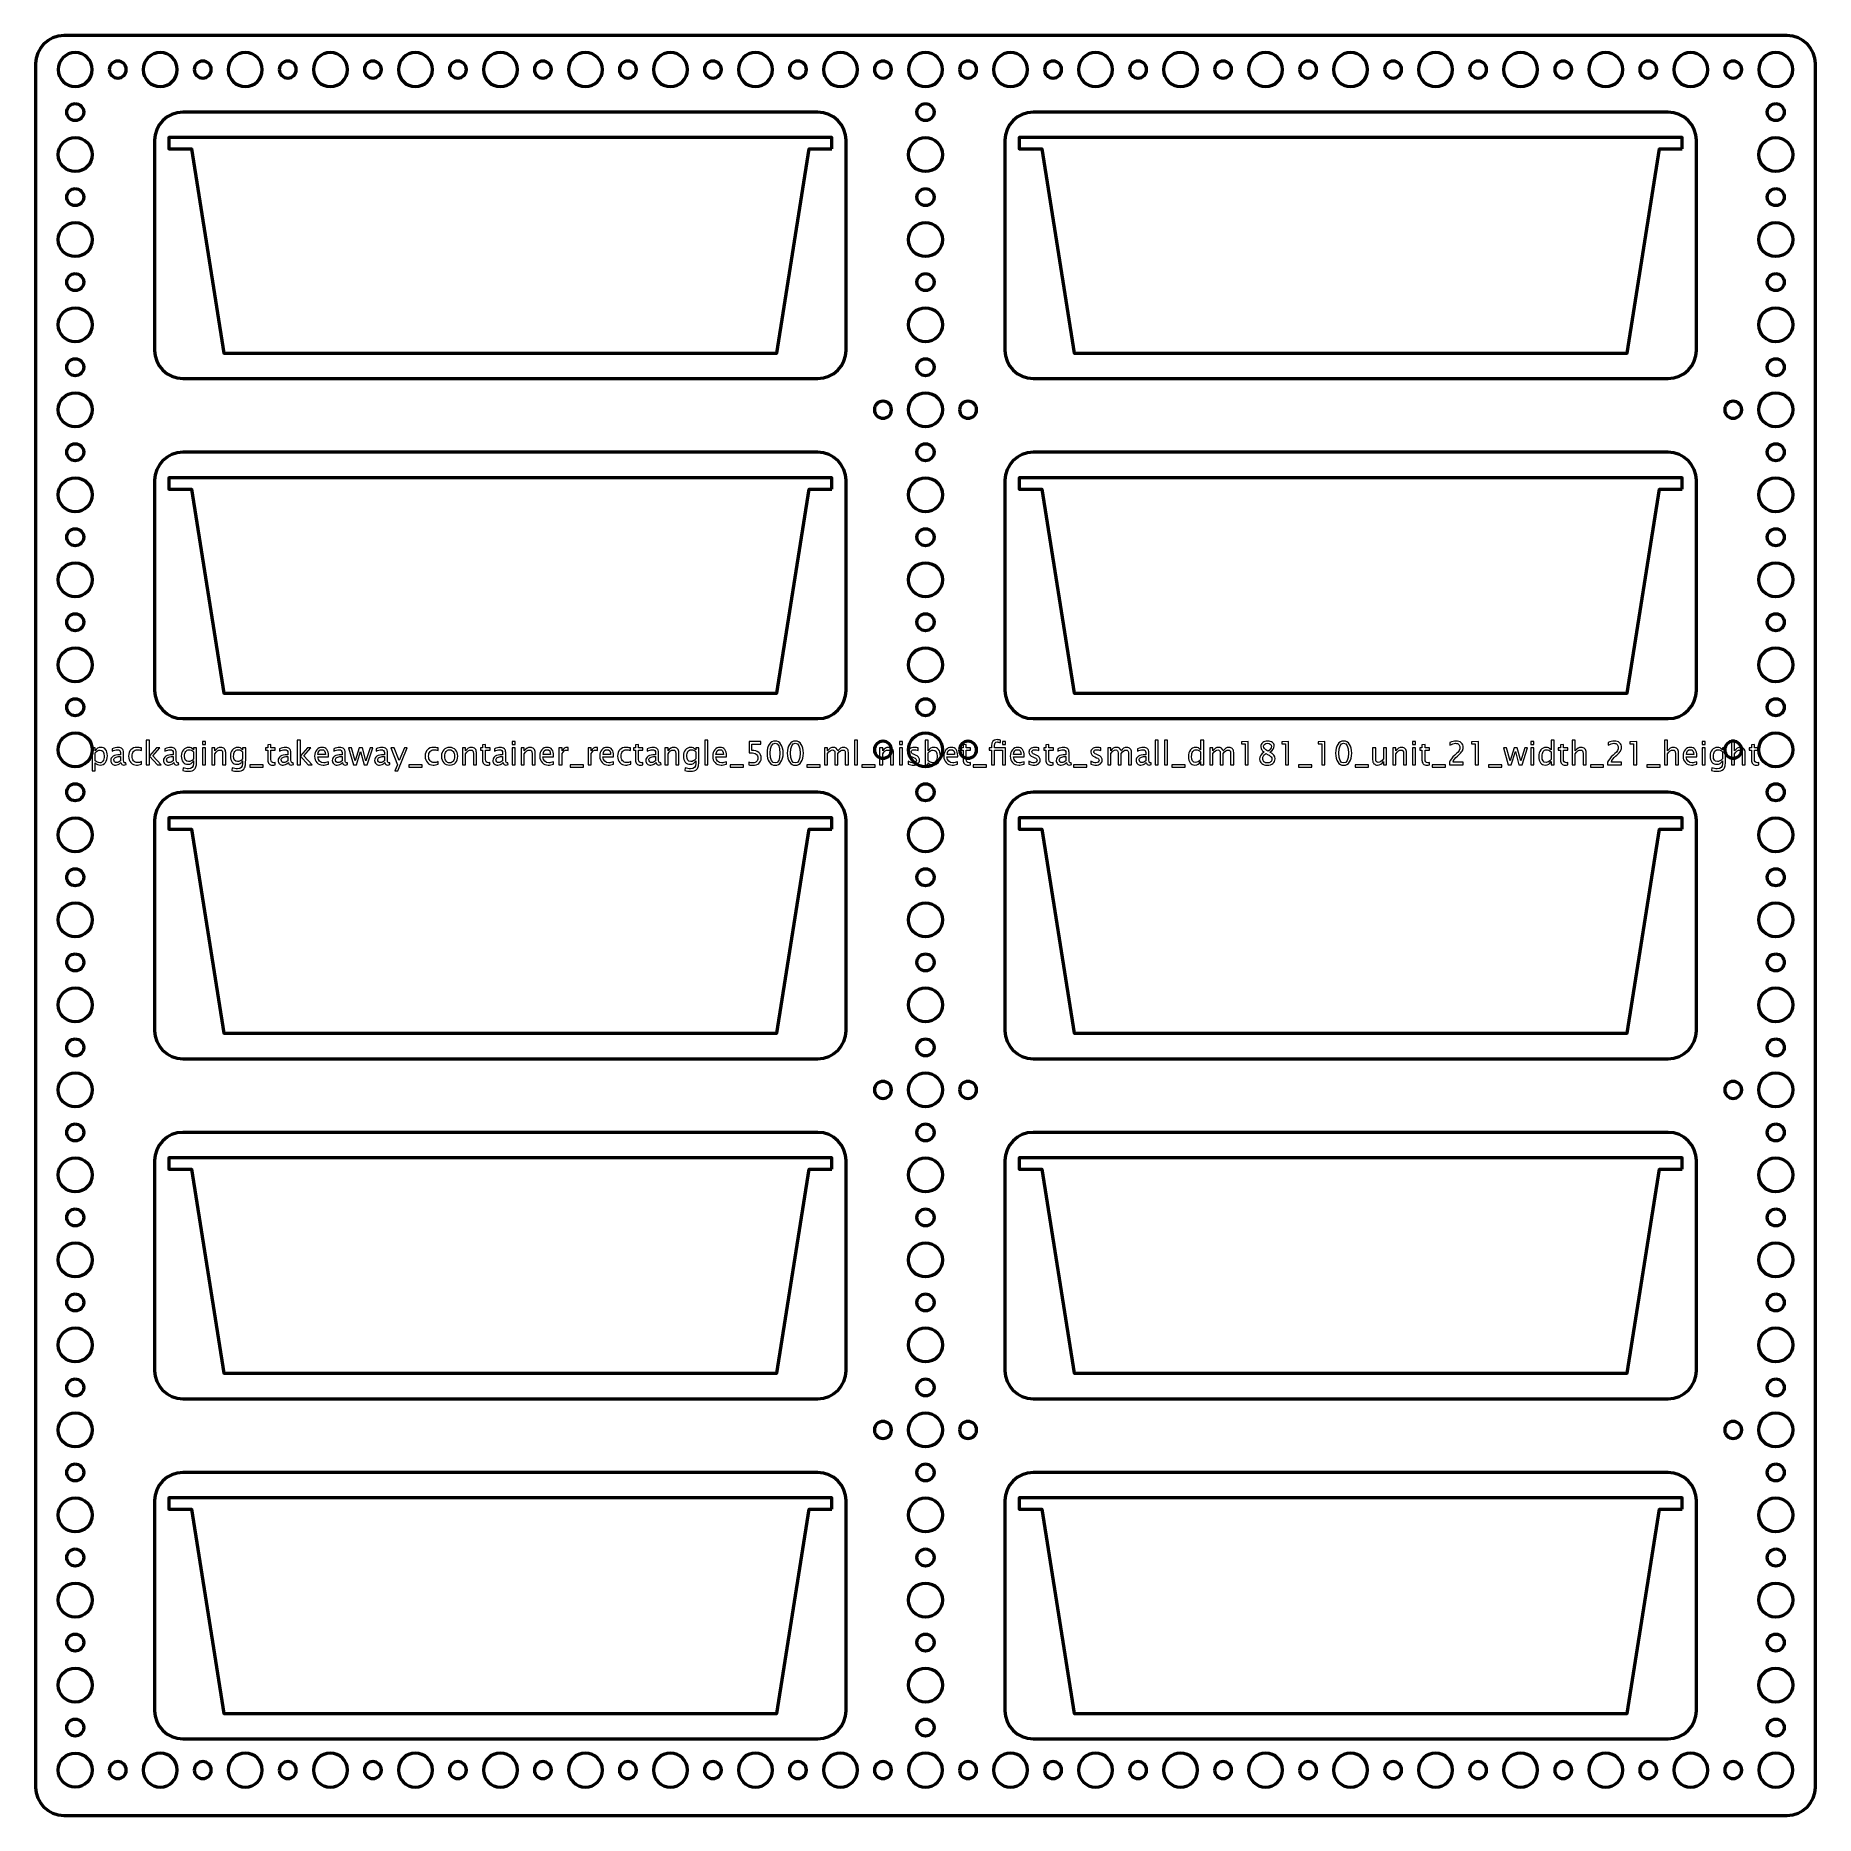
# Model space of a CAD drawing. Header units: centimetres. Extents: x -15.7 to 15.7, y -15.7 to 15.7.
import ezdxf

# ---------------------------------------------------------------- set-up
doc = ezdxf.new("R2010")
doc.units = ezdxf.units.CM
doc.header["$MEASUREMENT"] = 0
doc.layers.add('Layer 1', color=7, linetype='Continuous')

msp = doc.modelspace()

# ---------------------------------------------------------------- linework, layer by layer
at = {"layer": 'Layer 1', "lineweight": 53}
for centre, major_axis in [((-15, 14.35), (0, 0.15)), ((0, 14.35), (0, 0.15)), ((15, 14.35), (0, 0.15)), ((-14.99999, 13.59999), (0, 0.30001)), ((0.00001, 13.59999), (0, 0.30001)), ((15.00001, 13.59999), (0, 0.30001)), ((-15, 12.85), (0, 0.15)), ((0, 12.85), (0, 0.15)), ((15, 12.85), (0, 0.15)), ((-14.99999, 12.09999), (0, 0.30001)), ((0.00001, 12.09999), (0, 0.30001)), ((15.00001, 12.09999), (0, 0.30001)), ((-15, 11.35), (0, 0.15)), ((0, 11.35), (0, 0.15)), ((15, 11.35), (0, 0.15)), ((-14.99999, 10.59999), (0, 0.30001)), ((0.00001, 10.59999), (0, 0.30001)), ((15.00001, 10.59999), (0, 0.30001)), ((-15, 9.85), (0, 0.15)), ((0, 9.85), (0, 0.15)), ((15, 9.85), (0, 0.15)), ((-14.99999, 9.09999), (0, 0.30001)), ((0.00001, 9.09999), (0, 0.30001)), ((15.00001, 9.09999), (0, 0.30001)), ((-15, 8.35), (0, 0.15)), ((0, 8.35), (0, 0.15)), ((15, 8.35), (0, 0.15)), ((-14.99999, 7.59999), (0, 0.30001)), ((0.00001, 7.59999), (0, 0.30001)), ((15.00001, 7.59999), (0, 0.30001)), ((-15, 6.85), (0, 0.15)), ((0, 6.85), (0, 0.15)), ((15, 6.85), (0, 0.15)), ((-14.99999, 6.09999), (0, 0.30001)), ((0.00001, 6.09999), (0, 0.30001)), ((15.00001, 6.09999), (0, 0.30001)), ((-15, 5.35), (0, 0.15)), ((0, 5.35), (0, 0.15)), ((15, 5.35), (0, 0.15)), ((-14.99999, 4.59999), (0, 0.30001)), ((0.00001, 4.59999), (0, 0.30001)), ((15.00001, 4.59999), (0, 0.30001)), ((-15, 3.85), (0, 0.15)), ((0, 3.85), (0, 0.15)), ((15, 3.85), (0, 0.15)), ((-14.99999, 3.09999), (0, 0.30001)), ((0.00001, 3.09999), (0, 0.30001)), ((15.00001, 3.09999), (0, 0.30001)), ((-15, 2.35), (0, 0.15)), ((0, 2.35), (0, 0.15)), ((15, 2.35), (0, 0.15)), ((-14.99999, 1.59999), (0, 0.30001)), ((0.00001, 1.59999), (0, 0.30001)), ((15.00001, 1.59999), (0, 0.30001)), ((-15, 0.85), (0, 0.15)), ((0, 0.85), (0, 0.15)), ((15, 0.85), (0, 0.15)), ((-14.99999, 0.09999), (0, 0.30001)), ((0.00001, 0.09999), (0, 0.30001)), ((15.00001, 0.09999), (0, 0.30001)), ((-15, -0.65), (0, 0.15)), ((0, -0.65), (0, 0.15)), ((15, -0.65), (0, 0.15)), ((-14.99999, -1.40001), (0, 0.30001)), ((0.00001, -1.40001), (0, 0.30001)), ((15.00001, -1.40001), (0, 0.30001)), ((-15, -2.15), (0, 0.15)), ((0, -2.15), (0, 0.15)), ((15, -2.15), (0, 0.15)), ((-14.99999, -2.90001), (0, 0.30001)), ((0.00001, -2.90001), (0, 0.30001)), ((15.00001, -2.90001), (0, 0.30001)), ((-15, -3.65), (0, 0.15)), ((0, -3.65), (0, 0.15)), ((15, -3.65), (0, 0.15)), ((-14.99999, -4.40001), (0, 0.30001)), ((0.00001, -4.40001), (0, 0.30001)), ((15.00001, -4.40001), (0, 0.30001)), ((-15, -5.15), (0, 0.15)), ((0, -5.15), (0, 0.15)), ((15, -5.15), (0, 0.15)), ((-14.99999, -5.90001), (0, 0.30001)), ((0.00001, -5.90001), (0, 0.30001)), ((15.00001, -5.90001), (0, 0.30001)), ((-15, -6.65), (0, 0.15)), ((0, -6.65), (0, 0.15)), ((15, -6.65), (0, 0.15)), ((-14.99999, -7.40001), (0, 0.30001)), ((0.00001, -7.40001), (0, 0.30001)), ((15.00001, -7.40001), (0, 0.30001)), ((-15, -8.15), (0, 0.15)), ((0, -8.15), (0, 0.15)), ((15, -8.15), (0, 0.15)), ((-14.99999, -8.90001), (0, 0.30001)), ((0.00001, -8.90001), (0, 0.30001)), ((15.00001, -8.90001), (0, 0.30001)), ((-15, -9.65), (0, 0.15)), ((0, -9.65), (0, 0.15)), ((15, -9.65), (0, 0.15)), ((-14.99999, -10.40001), (0, 0.30001)), ((0.00001, -10.40001), (0, 0.30001)), ((15.00001, -10.40001), (0, 0.30001)), ((-15, -11.15), (0, 0.15)), ((0, -11.15), (0, 0.15)), ((15, -11.15), (0, 0.15)), ((-14.99999, -11.90001), (0, 0.30001)), ((0.00001, -11.90001), (0, 0.30001)), ((15.00001, -11.90001), (0, 0.30001)), ((-15, -12.65), (0, 0.15)), ((0, -12.65), (0, 0.15)), ((15, -12.65), (0, 0.15)), ((-14.99999, -13.40001), (0, 0.30001)), ((0.00001, -13.40001), (0, 0.30001)), ((15.00001, -13.40001), (0, 0.30001)), ((-15, -14.15), (0, 0.15)), ((0, -14.15), (0, 0.15)), ((15, -14.15), (0, 0.15)), ((-14.99999, -14.90001), (0, 0.30001))]:
    msp.add_ellipse(centre, major_axis=major_axis, ratio=1, dxfattribs=at)
for points, knots in [([(-15.7, -15.2), (-15.7, -15.2), (-15.7, 15.2), (-15.7, 15.2), (-15.7, 15.2), (-15.7, 15.47614), (-15.47614, 15.7), (-15.2, 15.7), (-15.2, 15.7), (-15.2, 15.7), (15.2, 15.7), (15.2, 15.7), (15.2, 15.7), (15.47614, 15.7), (15.7, 15.47614), (15.7, 15.2), (15.7, 15.2), (15.7, 15.2), (15.7, -15.2), (15.7, -15.2), (15.7, -15.2), (15.7, -15.47614), (15.47614, -15.7), (15.2, -15.7), (15.2, -15.7), (15.2, -15.7), (-15.2, -15.7), (-15.2, -15.7), (-15.2, -15.7), (-15.47614, -15.7), (-15.7, -15.47614), (-15.7, -15.2)], [0, 0, 0, 0, 0.11111111, 0.11111111, 0.11111111, 0.11111111, 0.22222222, 0.22222222, 0.22222222, 0.22222222, 0.33333333, 0.33333333, 0.33333333, 0.33333333, 0.44444444, 0.44444444, 0.44444444, 0.44444444, 0.55555556, 0.55555556, 0.55555556, 0.55555556, 0.66666667, 0.66666667, 0.66666667, 0.66666667, 0.77777778, 0.77777778, 0.77777778, 0.77777778, 1, 1, 1, 1]), ([(-15.3, 15.1), (-15.3, 15.26569), (-15.16569, 15.4), (-15, 15.4), (-15, 15.4), (-14.83431, 15.4), (-14.7, 15.26569), (-14.7, 15.1), (-14.7, 15.1), (-14.7, 14.93431), (-14.83431, 14.8), (-15, 14.8), (-15, 14.8), (-15.16569, 14.8), (-15.3, 14.93431), (-15.3, 15.1)], [0, 0, 0, 0, 0.2, 0.2, 0.2, 0.2, 0.4, 0.4, 0.4, 0.4, 0.6, 0.6, 0.6, 0.6, 1, 1, 1, 1]), ([(-13.8, 15.1), (-13.8, 15.26569), (-13.66569, 15.4), (-13.5, 15.4), (-13.5, 15.4), (-13.33431, 15.4), (-13.2, 15.26569), (-13.2, 15.1), (-13.2, 15.1), (-13.2, 14.93431), (-13.33431, 14.8), (-13.5, 14.8), (-13.5, 14.8), (-13.66569, 14.8), (-13.8, 14.93431), (-13.8, 15.1)], [0, 0, 0, 0, 0.2, 0.2, 0.2, 0.2, 0.4, 0.4, 0.4, 0.4, 0.6, 0.6, 0.6, 0.6, 1, 1, 1, 1]), ([(-12.3, 15.1), (-12.3, 15.26569), (-12.16569, 15.4), (-12, 15.4), (-12, 15.4), (-11.83431, 15.4), (-11.7, 15.26569), (-11.7, 15.1), (-11.7, 15.1), (-11.7, 14.93431), (-11.83431, 14.8), (-12, 14.8), (-12, 14.8), (-12.16569, 14.8), (-12.3, 14.93431), (-12.3, 15.1)], [0, 0, 0, 0, 0.2, 0.2, 0.2, 0.2, 0.4, 0.4, 0.4, 0.4, 0.6, 0.6, 0.6, 0.6, 1, 1, 1, 1]), ([(-10.8, 15.1), (-10.8, 15.26569), (-10.66569, 15.4), (-10.5, 15.4), (-10.5, 15.4), (-10.33431, 15.4), (-10.2, 15.26569), (-10.2, 15.1), (-10.2, 15.1), (-10.2, 14.93431), (-10.33431, 14.8), (-10.5, 14.8), (-10.5, 14.8), (-10.66569, 14.8), (-10.8, 14.93431), (-10.8, 15.1)], [0, 0, 0, 0, 0.2, 0.2, 0.2, 0.2, 0.4, 0.4, 0.4, 0.4, 0.6, 0.6, 0.6, 0.6, 1, 1, 1, 1]), ([(-9.3, 15.1), (-9.3, 15.26569), (-9.16569, 15.4), (-9, 15.4), (-9, 15.4), (-8.83431, 15.4), (-8.7, 15.26569), (-8.7, 15.1), (-8.7, 15.1), (-8.7, 14.93431), (-8.83431, 14.8), (-9, 14.8), (-9, 14.8), (-9.16569, 14.8), (-9.3, 14.93431), (-9.3, 15.1)], [0, 0, 0, 0, 0.2, 0.2, 0.2, 0.2, 0.4, 0.4, 0.4, 0.4, 0.6, 0.6, 0.6, 0.6, 1, 1, 1, 1]), ([(-7.8, 15.1), (-7.8, 15.26569), (-7.66569, 15.4), (-7.5, 15.4), (-7.5, 15.4), (-7.33431, 15.4), (-7.2, 15.26569), (-7.2, 15.1), (-7.2, 15.1), (-7.2, 14.93431), (-7.33431, 14.8), (-7.5, 14.8), (-7.5, 14.8), (-7.66569, 14.8), (-7.8, 14.93431), (-7.8, 15.1)], [0, 0, 0, 0, 0.2, 0.2, 0.2, 0.2, 0.4, 0.4, 0.4, 0.4, 0.6, 0.6, 0.6, 0.6, 1, 1, 1, 1]), ([(-6.3, 15.1), (-6.3, 15.26569), (-6.16569, 15.4), (-6, 15.4), (-6, 15.4), (-5.83431, 15.4), (-5.7, 15.26569), (-5.7, 15.1), (-5.7, 15.1), (-5.7, 14.93431), (-5.83431, 14.8), (-6, 14.8), (-6, 14.8), (-6.16569, 14.8), (-6.3, 14.93431), (-6.3, 15.1)], [0, 0, 0, 0, 0.2, 0.2, 0.2, 0.2, 0.4, 0.4, 0.4, 0.4, 0.6, 0.6, 0.6, 0.6, 1, 1, 1, 1]), ([(-4.8, 15.1), (-4.8, 15.26569), (-4.66569, 15.4), (-4.5, 15.4), (-4.5, 15.4), (-4.33431, 15.4), (-4.2, 15.26569), (-4.2, 15.1), (-4.2, 15.1), (-4.2, 14.93431), (-4.33431, 14.8), (-4.5, 14.8), (-4.5, 14.8), (-4.66569, 14.8), (-4.8, 14.93431), (-4.8, 15.1)], [0, 0, 0, 0, 0.2, 0.2, 0.2, 0.2, 0.4, 0.4, 0.4, 0.4, 0.6, 0.6, 0.6, 0.6, 1, 1, 1, 1]), ([(-3.3, 15.1), (-3.3, 15.26569), (-3.16569, 15.4), (-3, 15.4), (-3, 15.4), (-2.83431, 15.4), (-2.7, 15.26569), (-2.7, 15.1), (-2.7, 15.1), (-2.7, 14.93431), (-2.83431, 14.8), (-3, 14.8), (-3, 14.8), (-3.16569, 14.8), (-3.3, 14.93431), (-3.3, 15.1)], [0, 0, 0, 0, 0.2, 0.2, 0.2, 0.2, 0.4, 0.4, 0.4, 0.4, 0.6, 0.6, 0.6, 0.6, 1, 1, 1, 1]), ([(-1.8, 15.1), (-1.8, 15.26569), (-1.66569, 15.4), (-1.5, 15.4), (-1.5, 15.4), (-1.33431, 15.4), (-1.2, 15.26569), (-1.2, 15.1), (-1.2, 15.1), (-1.2, 14.93431), (-1.33431, 14.8), (-1.5, 14.8), (-1.5, 14.8), (-1.66569, 14.8), (-1.8, 14.93431), (-1.8, 15.1)], [0, 0, 0, 0, 0.2, 0.2, 0.2, 0.2, 0.4, 0.4, 0.4, 0.4, 0.6, 0.6, 0.6, 0.6, 1, 1, 1, 1]), ([(-0.3, 15.1), (-0.3, 15.26569), (-0.16569, 15.4), (0, 15.4), (0, 15.4), (0.16569, 15.4), (0.3, 15.26569), (0.3, 15.1), (0.3, 15.1), (0.3, 14.93431), (0.16569, 14.8), (0, 14.8), (0, 14.8), (-0.16569, 14.8), (-0.3, 14.93431), (-0.3, 15.1)], [0, 0, 0, 0, 0.2, 0.2, 0.2, 0.2, 0.4, 0.4, 0.4, 0.4, 0.6, 0.6, 0.6, 0.6, 1, 1, 1, 1]), ([(1.2, 15.1), (1.2, 15.26569), (1.33431, 15.4), (1.5, 15.4), (1.5, 15.4), (1.66569, 15.4), (1.8, 15.26569), (1.8, 15.1), (1.8, 15.1), (1.8, 14.93431), (1.66569, 14.8), (1.5, 14.8), (1.5, 14.8), (1.33431, 14.8), (1.2, 14.93431), (1.2, 15.1)], [0, 0, 0, 0, 0.2, 0.2, 0.2, 0.2, 0.4, 0.4, 0.4, 0.4, 0.6, 0.6, 0.6, 0.6, 1, 1, 1, 1]), ([(2.7, 15.1), (2.7, 15.26569), (2.83431, 15.4), (3, 15.4), (3, 15.4), (3.16569, 15.4), (3.3, 15.26569), (3.3, 15.1), (3.3, 15.1), (3.3, 14.93431), (3.16569, 14.8), (3, 14.8), (3, 14.8), (2.83431, 14.8), (2.7, 14.93431), (2.7, 15.1)], [0, 0, 0, 0, 0.2, 0.2, 0.2, 0.2, 0.4, 0.4, 0.4, 0.4, 0.6, 0.6, 0.6, 0.6, 1, 1, 1, 1]), ([(4.2, 15.1), (4.2, 15.26569), (4.33431, 15.4), (4.5, 15.4), (4.5, 15.4), (4.66569, 15.4), (4.8, 15.26569), (4.8, 15.1), (4.8, 15.1), (4.8, 14.93431), (4.66569, 14.8), (4.5, 14.8), (4.5, 14.8), (4.33431, 14.8), (4.2, 14.93431), (4.2, 15.1)], [0, 0, 0, 0, 0.2, 0.2, 0.2, 0.2, 0.4, 0.4, 0.4, 0.4, 0.6, 0.6, 0.6, 0.6, 1, 1, 1, 1]), ([(5.7, 15.1), (5.7, 15.26569), (5.83431, 15.4), (6, 15.4), (6, 15.4), (6.16569, 15.4), (6.3, 15.26569), (6.3, 15.1), (6.3, 15.1), (6.3, 14.93431), (6.16569, 14.8), (6, 14.8), (6, 14.8), (5.83431, 14.8), (5.7, 14.93431), (5.7, 15.1)], [0, 0, 0, 0, 0.2, 0.2, 0.2, 0.2, 0.4, 0.4, 0.4, 0.4, 0.6, 0.6, 0.6, 0.6, 1, 1, 1, 1]), ([(7.2, 15.1), (7.2, 15.26569), (7.33431, 15.4), (7.5, 15.4), (7.5, 15.4), (7.66569, 15.4), (7.8, 15.26569), (7.8, 15.1), (7.8, 15.1), (7.8, 14.93431), (7.66569, 14.8), (7.5, 14.8), (7.5, 14.8), (7.33431, 14.8), (7.2, 14.93431), (7.2, 15.1)], [0, 0, 0, 0, 0.2, 0.2, 0.2, 0.2, 0.4, 0.4, 0.4, 0.4, 0.6, 0.6, 0.6, 0.6, 1, 1, 1, 1]), ([(8.7, 15.1), (8.7, 15.26569), (8.83431, 15.4), (9, 15.4), (9, 15.4), (9.16569, 15.4), (9.3, 15.26569), (9.3, 15.1), (9.3, 15.1), (9.3, 14.93431), (9.16569, 14.8), (9, 14.8), (9, 14.8), (8.83431, 14.8), (8.7, 14.93431), (8.7, 15.1)], [0, 0, 0, 0, 0.2, 0.2, 0.2, 0.2, 0.4, 0.4, 0.4, 0.4, 0.6, 0.6, 0.6, 0.6, 1, 1, 1, 1]), ([(10.2, 15.1), (10.2, 15.26569), (10.33431, 15.4), (10.5, 15.4), (10.5, 15.4), (10.66569, 15.4), (10.8, 15.26569), (10.8, 15.1), (10.8, 15.1), (10.8, 14.93431), (10.66569, 14.8), (10.5, 14.8), (10.5, 14.8), (10.33431, 14.8), (10.2, 14.93431), (10.2, 15.1)], [0, 0, 0, 0, 0.2, 0.2, 0.2, 0.2, 0.4, 0.4, 0.4, 0.4, 0.6, 0.6, 0.6, 0.6, 1, 1, 1, 1]), ([(11.7, 15.1), (11.7, 15.26569), (11.83431, 15.4), (12, 15.4), (12, 15.4), (12.16569, 15.4), (12.3, 15.26569), (12.3, 15.1), (12.3, 15.1), (12.3, 14.93431), (12.16569, 14.8), (12, 14.8), (12, 14.8), (11.83431, 14.8), (11.7, 14.93431), (11.7, 15.1)], [0, 0, 0, 0, 0.2, 0.2, 0.2, 0.2, 0.4, 0.4, 0.4, 0.4, 0.6, 0.6, 0.6, 0.6, 1, 1, 1, 1]), ([(13.2, 15.1), (13.2, 15.26569), (13.33431, 15.4), (13.5, 15.4), (13.5, 15.4), (13.66569, 15.4), (13.8, 15.26569), (13.8, 15.1), (13.8, 15.1), (13.8, 14.93431), (13.66569, 14.8), (13.5, 14.8), (13.5, 14.8), (13.33431, 14.8), (13.2, 14.93431), (13.2, 15.1)], [0, 0, 0, 0, 0.2, 0.2, 0.2, 0.2, 0.4, 0.4, 0.4, 0.4, 0.6, 0.6, 0.6, 0.6, 1, 1, 1, 1]), ([(14.7, 15.1), (14.7, 15.26569), (14.83431, 15.4), (15, 15.4), (15, 15.4), (15.16569, 15.4), (15.3, 15.26569), (15.3, 15.1), (15.3, 15.1), (15.3, 14.93431), (15.16569, 14.8), (15, 14.8), (15, 14.8), (14.83431, 14.8), (14.7, 14.93431), (14.7, 15.1)], [0, 0, 0, 0, 0.2, 0.2, 0.2, 0.2, 0.4, 0.4, 0.4, 0.4, 0.6, 0.6, 0.6, 0.6, 1, 1, 1, 1]), ([(-14.4, 15.1), (-14.4, 15.18284), (-14.33284, 15.25), (-14.25, 15.25), (-14.25, 15.25), (-14.16716, 15.25), (-14.1, 15.18284), (-14.1, 15.1), (-14.1, 15.1), (-14.1, 15.01716), (-14.16716, 14.95), (-14.25, 14.95), (-14.25, 14.95), (-14.33284, 14.95), (-14.4, 15.01716), (-14.4, 15.1)], [0, 0, 0, 0, 0.2, 0.2, 0.2, 0.2, 0.4, 0.4, 0.4, 0.4, 0.6, 0.6, 0.6, 0.6, 1, 1, 1, 1]), ([(-12.9, 15.1), (-12.9, 15.18284), (-12.83284, 15.25), (-12.75, 15.25), (-12.75, 15.25), (-12.66716, 15.25), (-12.6, 15.18284), (-12.6, 15.1), (-12.6, 15.1), (-12.6, 15.01716), (-12.66716, 14.95), (-12.75, 14.95), (-12.75, 14.95), (-12.83284, 14.95), (-12.9, 15.01716), (-12.9, 15.1)], [0, 0, 0, 0, 0.2, 0.2, 0.2, 0.2, 0.4, 0.4, 0.4, 0.4, 0.6, 0.6, 0.6, 0.6, 1, 1, 1, 1]), ([(-11.4, 15.1), (-11.4, 15.18284), (-11.33284, 15.25), (-11.25, 15.25), (-11.25, 15.25), (-11.16716, 15.25), (-11.1, 15.18284), (-11.1, 15.1), (-11.1, 15.1), (-11.1, 15.01716), (-11.16716, 14.95), (-11.25, 14.95), (-11.25, 14.95), (-11.33284, 14.95), (-11.4, 15.01716), (-11.4, 15.1)], [0, 0, 0, 0, 0.2, 0.2, 0.2, 0.2, 0.4, 0.4, 0.4, 0.4, 0.6, 0.6, 0.6, 0.6, 1, 1, 1, 1]), ([(-9.9, 15.1), (-9.9, 15.18284), (-9.83284, 15.25), (-9.75, 15.25), (-9.75, 15.25), (-9.66716, 15.25), (-9.6, 15.18284), (-9.6, 15.1), (-9.6, 15.1), (-9.6, 15.01716), (-9.66716, 14.95), (-9.75, 14.95), (-9.75, 14.95), (-9.83284, 14.95), (-9.9, 15.01716), (-9.9, 15.1)], [0, 0, 0, 0, 0.2, 0.2, 0.2, 0.2, 0.4, 0.4, 0.4, 0.4, 0.6, 0.6, 0.6, 0.6, 1, 1, 1, 1]), ([(-8.4, 15.1), (-8.4, 15.18284), (-8.33284, 15.25), (-8.25, 15.25), (-8.25, 15.25), (-8.16716, 15.25), (-8.1, 15.18284), (-8.1, 15.1), (-8.1, 15.1), (-8.1, 15.01716), (-8.16716, 14.95), (-8.25, 14.95), (-8.25, 14.95), (-8.33284, 14.95), (-8.4, 15.01716), (-8.4, 15.1)], [0, 0, 0, 0, 0.2, 0.2, 0.2, 0.2, 0.4, 0.4, 0.4, 0.4, 0.6, 0.6, 0.6, 0.6, 1, 1, 1, 1]), ([(-6.9, 15.1), (-6.9, 15.18284), (-6.83284, 15.25), (-6.75, 15.25), (-6.75, 15.25), (-6.66716, 15.25), (-6.6, 15.18284), (-6.6, 15.1), (-6.6, 15.1), (-6.6, 15.01716), (-6.66716, 14.95), (-6.75, 14.95), (-6.75, 14.95), (-6.83284, 14.95), (-6.9, 15.01716), (-6.9, 15.1)], [0, 0, 0, 0, 0.2, 0.2, 0.2, 0.2, 0.4, 0.4, 0.4, 0.4, 0.6, 0.6, 0.6, 0.6, 1, 1, 1, 1]), ([(-5.4, 15.1), (-5.4, 15.18284), (-5.33284, 15.25), (-5.25, 15.25), (-5.25, 15.25), (-5.16716, 15.25), (-5.1, 15.18284), (-5.1, 15.1), (-5.1, 15.1), (-5.1, 15.01716), (-5.16716, 14.95), (-5.25, 14.95), (-5.25, 14.95), (-5.33284, 14.95), (-5.4, 15.01716), (-5.4, 15.1)], [0, 0, 0, 0, 0.2, 0.2, 0.2, 0.2, 0.4, 0.4, 0.4, 0.4, 0.6, 0.6, 0.6, 0.6, 1, 1, 1, 1]), ([(-3.9, 15.1), (-3.9, 15.18284), (-3.83284, 15.25), (-3.75, 15.25), (-3.75, 15.25), (-3.66716, 15.25), (-3.6, 15.18284), (-3.6, 15.1), (-3.6, 15.1), (-3.6, 15.01716), (-3.66716, 14.95), (-3.75, 14.95), (-3.75, 14.95), (-3.83284, 14.95), (-3.9, 15.01716), (-3.9, 15.1)], [0, 0, 0, 0, 0.2, 0.2, 0.2, 0.2, 0.4, 0.4, 0.4, 0.4, 0.6, 0.6, 0.6, 0.6, 1, 1, 1, 1]), ([(-2.4, 15.1), (-2.4, 15.18284), (-2.33284, 15.25), (-2.25, 15.25), (-2.25, 15.25), (-2.16716, 15.25), (-2.1, 15.18284), (-2.1, 15.1), (-2.1, 15.1), (-2.1, 15.01716), (-2.16716, 14.95), (-2.25, 14.95), (-2.25, 14.95), (-2.33284, 14.95), (-2.4, 15.01716), (-2.4, 15.1)], [0, 0, 0, 0, 0.2, 0.2, 0.2, 0.2, 0.4, 0.4, 0.4, 0.4, 0.6, 0.6, 0.6, 0.6, 1, 1, 1, 1]), ([(-0.9, 15.1), (-0.9, 15.18284), (-0.83284, 15.25), (-0.75, 15.25), (-0.75, 15.25), (-0.66716, 15.25), (-0.6, 15.18284), (-0.6, 15.1), (-0.6, 15.1), (-0.6, 15.01716), (-0.66716, 14.95), (-0.75, 14.95), (-0.75, 14.95), (-0.83284, 14.95), (-0.9, 15.01716), (-0.9, 15.1)], [0, 0, 0, 0, 0.2, 0.2, 0.2, 0.2, 0.4, 0.4, 0.4, 0.4, 0.6, 0.6, 0.6, 0.6, 1, 1, 1, 1]), ([(0.6, 15.1), (0.6, 15.18284), (0.66716, 15.25), (0.75, 15.25), (0.75, 15.25), (0.83284, 15.25), (0.9, 15.18284), (0.9, 15.1), (0.9, 15.1), (0.9, 15.01716), (0.83284, 14.95), (0.75, 14.95), (0.75, 14.95), (0.66716, 14.95), (0.6, 15.01716), (0.6, 15.1)], [0, 0, 0, 0, 0.2, 0.2, 0.2, 0.2, 0.4, 0.4, 0.4, 0.4, 0.6, 0.6, 0.6, 0.6, 1, 1, 1, 1]), ([(2.1, 15.1), (2.1, 15.18284), (2.16716, 15.25), (2.25, 15.25), (2.25, 15.25), (2.33284, 15.25), (2.4, 15.18284), (2.4, 15.1), (2.4, 15.1), (2.4, 15.01716), (2.33284, 14.95), (2.25, 14.95), (2.25, 14.95), (2.16716, 14.95), (2.1, 15.01716), (2.1, 15.1)], [0, 0, 0, 0, 0.2, 0.2, 0.2, 0.2, 0.4, 0.4, 0.4, 0.4, 0.6, 0.6, 0.6, 0.6, 1, 1, 1, 1]), ([(3.6, 15.1), (3.6, 15.18284), (3.66716, 15.25), (3.75, 15.25), (3.75, 15.25), (3.83284, 15.25), (3.9, 15.18284), (3.9, 15.1), (3.9, 15.1), (3.9, 15.01716), (3.83284, 14.95), (3.75, 14.95), (3.75, 14.95), (3.66716, 14.95), (3.6, 15.01716), (3.6, 15.1)], [0, 0, 0, 0, 0.2, 0.2, 0.2, 0.2, 0.4, 0.4, 0.4, 0.4, 0.6, 0.6, 0.6, 0.6, 1, 1, 1, 1]), ([(5.1, 15.1), (5.1, 15.18284), (5.16716, 15.25), (5.25, 15.25), (5.25, 15.25), (5.33284, 15.25), (5.4, 15.18284), (5.4, 15.1), (5.4, 15.1), (5.4, 15.01716), (5.33284, 14.95), (5.25, 14.95), (5.25, 14.95), (5.16716, 14.95), (5.1, 15.01716), (5.1, 15.1)], [0, 0, 0, 0, 0.2, 0.2, 0.2, 0.2, 0.4, 0.4, 0.4, 0.4, 0.6, 0.6, 0.6, 0.6, 1, 1, 1, 1]), ([(6.6, 15.1), (6.6, 15.18284), (6.66716, 15.25), (6.75, 15.25), (6.75, 15.25), (6.83284, 15.25), (6.9, 15.18284), (6.9, 15.1), (6.9, 15.1), (6.9, 15.01716), (6.83284, 14.95), (6.75, 14.95), (6.75, 14.95), (6.66716, 14.95), (6.6, 15.01716), (6.6, 15.1)], [0, 0, 0, 0, 0.2, 0.2, 0.2, 0.2, 0.4, 0.4, 0.4, 0.4, 0.6, 0.6, 0.6, 0.6, 1, 1, 1, 1]), ([(8.1, 15.1), (8.1, 15.18284), (8.16716, 15.25), (8.25, 15.25), (8.25, 15.25), (8.33284, 15.25), (8.4, 15.18284), (8.4, 15.1), (8.4, 15.1), (8.4, 15.01716), (8.33284, 14.95), (8.25, 14.95), (8.25, 14.95), (8.16716, 14.95), (8.1, 15.01716), (8.1, 15.1)], [0, 0, 0, 0, 0.2, 0.2, 0.2, 0.2, 0.4, 0.4, 0.4, 0.4, 0.6, 0.6, 0.6, 0.6, 1, 1, 1, 1]), ([(9.6, 15.1), (9.6, 15.18284), (9.66716, 15.25), (9.75, 15.25), (9.75, 15.25), (9.83284, 15.25), (9.9, 15.18284), (9.9, 15.1), (9.9, 15.1), (9.9, 15.01716), (9.83284, 14.95), (9.75, 14.95), (9.75, 14.95), (9.66716, 14.95), (9.6, 15.01716), (9.6, 15.1)], [0, 0, 0, 0, 0.2, 0.2, 0.2, 0.2, 0.4, 0.4, 0.4, 0.4, 0.6, 0.6, 0.6, 0.6, 1, 1, 1, 1]), ([(11.1, 15.1), (11.1, 15.18284), (11.16716, 15.25), (11.25, 15.25), (11.25, 15.25), (11.33284, 15.25), (11.4, 15.18284), (11.4, 15.1), (11.4, 15.1), (11.4, 15.01716), (11.33284, 14.95), (11.25, 14.95), (11.25, 14.95), (11.16716, 14.95), (11.1, 15.01716), (11.1, 15.1)], [0, 0, 0, 0, 0.2, 0.2, 0.2, 0.2, 0.4, 0.4, 0.4, 0.4, 0.6, 0.6, 0.6, 0.6, 1, 1, 1, 1]), ([(12.6, 15.1), (12.6, 15.18284), (12.66716, 15.25), (12.75, 15.25), (12.75, 15.25), (12.83284, 15.25), (12.9, 15.18284), (12.9, 15.1), (12.9, 15.1), (12.9, 15.01716), (12.83284, 14.95), (12.75, 14.95), (12.75, 14.95), (12.66716, 14.95), (12.6, 15.01716), (12.6, 15.1)], [0, 0, 0, 0, 0.2, 0.2, 0.2, 0.2, 0.4, 0.4, 0.4, 0.4, 0.6, 0.6, 0.6, 0.6, 1, 1, 1, 1]), ([(14.1, 15.1), (14.1, 15.18284), (14.16716, 15.25), (14.25, 15.25), (14.25, 15.25), (14.33284, 15.25), (14.4, 15.18284), (14.4, 15.1), (14.4, 15.1), (14.4, 15.01716), (14.33284, 14.95), (14.25, 14.95), (14.25, 14.95), (14.16716, 14.95), (14.1, 15.01716), (14.1, 15.1)], [0, 0, 0, 0, 0.2, 0.2, 0.2, 0.2, 0.4, 0.4, 0.4, 0.4, 0.6, 0.6, 0.6, 0.6, 1, 1, 1, 1]), ([(-13.6, 10.15), (-13.6, 10.15), (-13.6, 13.85), (-13.6, 13.85), (-13.6, 13.85), (-13.6, 14.12614), (-13.37614, 14.35), (-13.1, 14.35), (-13.1, 14.35), (-13.1, 14.35), (-1.9, 14.35), (-1.9, 14.35), (-1.9, 14.35), (-1.62386, 14.35), (-1.4, 14.12614), (-1.4, 13.85), (-1.4, 13.85), (-1.4, 13.85), (-1.4, 10.15), (-1.4, 10.15), (-1.4, 10.15), (-1.4, 9.87386), (-1.62386, 9.65), (-1.9, 9.65), (-1.9, 9.65), (-1.9, 9.65), (-13.1, 9.65), (-13.1, 9.65), (-13.1, 9.65), (-13.37614, 9.65), (-13.6, 9.87386), (-13.6, 10.15)], [0, 0, 0, 0, 0.11111111, 0.11111111, 0.11111111, 0.11111111, 0.22222222, 0.22222222, 0.22222222, 0.22222222, 0.33333333, 0.33333333, 0.33333333, 0.33333333, 0.44444444, 0.44444444, 0.44444444, 0.44444444, 0.55555556, 0.55555556, 0.55555556, 0.55555556, 0.66666667, 0.66666667, 0.66666667, 0.66666667, 0.77777778, 0.77777778, 0.77777778, 0.77777778, 1, 1, 1, 1]), ([(1.4, 10.15), (1.4, 10.15), (1.4, 13.85), (1.4, 13.85), (1.4, 13.85), (1.4, 14.12614), (1.62386, 14.35), (1.9, 14.35), (1.9, 14.35), (1.9, 14.35), (13.1, 14.35), (13.1, 14.35), (13.1, 14.35), (13.37614, 14.35), (13.6, 14.12614), (13.6, 13.85), (13.6, 13.85), (13.6, 13.85), (13.6, 10.15), (13.6, 10.15), (13.6, 10.15), (13.6, 9.87386), (13.37614, 9.65), (13.1, 9.65), (13.1, 9.65), (13.1, 9.65), (1.9, 9.65), (1.9, 9.65), (1.9, 9.65), (1.62386, 9.65), (1.4, 9.87386), (1.4, 10.15)], [0, 0, 0, 0, 0.11111111, 0.11111111, 0.11111111, 0.11111111, 0.22222222, 0.22222222, 0.22222222, 0.22222222, 0.33333333, 0.33333333, 0.33333333, 0.33333333, 0.44444444, 0.44444444, 0.44444444, 0.44444444, 0.55555556, 0.55555556, 0.55555556, 0.55555556, 0.66666667, 0.66666667, 0.66666667, 0.66666667, 0.77777778, 0.77777778, 0.77777778, 0.77777778, 1, 1, 1, 1]), ([(-0.9, 9.1), (-0.9, 9.18284), (-0.83284, 9.25), (-0.75, 9.25), (-0.75, 9.25), (-0.66716, 9.25), (-0.6, 9.18284), (-0.6, 9.1), (-0.6, 9.1), (-0.6, 9.01716), (-0.66716, 8.95), (-0.75, 8.95), (-0.75, 8.95), (-0.83284, 8.95), (-0.9, 9.01716), (-0.9, 9.1)], [0, 0, 0, 0, 0.2, 0.2, 0.2, 0.2, 0.4, 0.4, 0.4, 0.4, 0.6, 0.6, 0.6, 0.6, 1, 1, 1, 1]), ([(0.6, 9.1), (0.6, 9.18284), (0.66716, 9.25), (0.75, 9.25), (0.75, 9.25), (0.83284, 9.25), (0.9, 9.18284), (0.9, 9.1), (0.9, 9.1), (0.9, 9.01716), (0.83284, 8.95), (0.75, 8.95), (0.75, 8.95), (0.66716, 8.95), (0.6, 9.01716), (0.6, 9.1)], [0, 0, 0, 0, 0.2, 0.2, 0.2, 0.2, 0.4, 0.4, 0.4, 0.4, 0.6, 0.6, 0.6, 0.6, 1, 1, 1, 1]), ([(14.1, 9.1), (14.1, 9.18284), (14.16716, 9.25), (14.25, 9.25), (14.25, 9.25), (14.33284, 9.25), (14.4, 9.18284), (14.4, 9.1), (14.4, 9.1), (14.4, 9.01716), (14.33284, 8.95), (14.25, 8.95), (14.25, 8.95), (14.16716, 8.95), (14.1, 9.01716), (14.1, 9.1)], [0, 0, 0, 0, 0.2, 0.2, 0.2, 0.2, 0.4, 0.4, 0.4, 0.4, 0.6, 0.6, 0.6, 0.6, 1, 1, 1, 1]), ([(-13.6, 4.15), (-13.6, 4.15), (-13.6, 7.85), (-13.6, 7.85), (-13.6, 7.85), (-13.6, 8.12614), (-13.37614, 8.35), (-13.1, 8.35), (-13.1, 8.35), (-13.1, 8.35), (-1.9, 8.35), (-1.9, 8.35), (-1.9, 8.35), (-1.62386, 8.35), (-1.4, 8.12614), (-1.4, 7.85), (-1.4, 7.85), (-1.4, 7.85), (-1.4, 4.15), (-1.4, 4.15), (-1.4, 4.15), (-1.4, 3.87386), (-1.62386, 3.65), (-1.9, 3.65), (-1.9, 3.65), (-1.9, 3.65), (-13.1, 3.65), (-13.1, 3.65), (-13.1, 3.65), (-13.37614, 3.65), (-13.6, 3.87386), (-13.6, 4.15)], [0, 0, 0, 0, 0.11111111, 0.11111111, 0.11111111, 0.11111111, 0.22222222, 0.22222222, 0.22222222, 0.22222222, 0.33333333, 0.33333333, 0.33333333, 0.33333333, 0.44444444, 0.44444444, 0.44444444, 0.44444444, 0.55555556, 0.55555556, 0.55555556, 0.55555556, 0.66666667, 0.66666667, 0.66666667, 0.66666667, 0.77777778, 0.77777778, 0.77777778, 0.77777778, 1, 1, 1, 1]), ([(1.4, 4.15), (1.4, 4.15), (1.4, 7.85), (1.4, 7.85), (1.4, 7.85), (1.4, 8.12614), (1.62386, 8.35), (1.9, 8.35), (1.9, 8.35), (1.9, 8.35), (13.1, 8.35), (13.1, 8.35), (13.1, 8.35), (13.37614, 8.35), (13.6, 8.12614), (13.6, 7.85), (13.6, 7.85), (13.6, 7.85), (13.6, 4.15), (13.6, 4.15), (13.6, 4.15), (13.6, 3.87386), (13.37614, 3.65), (13.1, 3.65), (13.1, 3.65), (13.1, 3.65), (1.9, 3.65), (1.9, 3.65), (1.9, 3.65), (1.62386, 3.65), (1.4, 3.87386), (1.4, 4.15)], [0, 0, 0, 0, 0.11111111, 0.11111111, 0.11111111, 0.11111111, 0.22222222, 0.22222222, 0.22222222, 0.22222222, 0.33333333, 0.33333333, 0.33333333, 0.33333333, 0.44444444, 0.44444444, 0.44444444, 0.44444444, 0.55555556, 0.55555556, 0.55555556, 0.55555556, 0.66666667, 0.66666667, 0.66666667, 0.66666667, 0.77777778, 0.77777778, 0.77777778, 0.77777778, 1, 1, 1, 1]), ([(-0.9, 3.1), (-0.9, 3.18284), (-0.83284, 3.25), (-0.75, 3.25), (-0.75, 3.25), (-0.66716, 3.25), (-0.6, 3.18284), (-0.6, 3.1), (-0.6, 3.1), (-0.6, 3.01716), (-0.66716, 2.95), (-0.75, 2.95), (-0.75, 2.95), (-0.83284, 2.95), (-0.9, 3.01716), (-0.9, 3.1)], [0, 0, 0, 0, 0.2, 0.2, 0.2, 0.2, 0.4, 0.4, 0.4, 0.4, 0.6, 0.6, 0.6, 0.6, 1, 1, 1, 1]), ([(0.6, 3.1), (0.6, 3.18284), (0.66716, 3.25), (0.75, 3.25), (0.75, 3.25), (0.83284, 3.25), (0.9, 3.18284), (0.9, 3.1), (0.9, 3.1), (0.9, 3.01716), (0.83284, 2.95), (0.75, 2.95), (0.75, 2.95), (0.66716, 2.95), (0.6, 3.01716), (0.6, 3.1)], [0, 0, 0, 0, 0.2, 0.2, 0.2, 0.2, 0.4, 0.4, 0.4, 0.4, 0.6, 0.6, 0.6, 0.6, 1, 1, 1, 1]), ([(14.1, 3.1), (14.1, 3.18284), (14.16716, 3.25), (14.25, 3.25), (14.25, 3.25), (14.33284, 3.25), (14.4, 3.18284), (14.4, 3.1), (14.4, 3.1), (14.4, 3.01716), (14.33284, 2.95), (14.25, 2.95), (14.25, 2.95), (14.16716, 2.95), (14.1, 3.01716), (14.1, 3.1)], [0, 0, 0, 0, 0.2, 0.2, 0.2, 0.2, 0.4, 0.4, 0.4, 0.4, 0.6, 0.6, 0.6, 0.6, 1, 1, 1, 1]), ([(-13.6, -1.85), (-13.6, -1.85), (-13.6, 1.85), (-13.6, 1.85), (-13.6, 1.85), (-13.6, 2.12614), (-13.37614, 2.35), (-13.1, 2.35), (-13.1, 2.35), (-13.1, 2.35), (-1.9, 2.35), (-1.9, 2.35), (-1.9, 2.35), (-1.62386, 2.35), (-1.4, 2.12614), (-1.4, 1.85), (-1.4, 1.85), (-1.4, 1.85), (-1.4, -1.85), (-1.4, -1.85), (-1.4, -1.85), (-1.4, -2.12614), (-1.62386, -2.35), (-1.9, -2.35), (-1.9, -2.35), (-1.9, -2.35), (-13.1, -2.35), (-13.1, -2.35), (-13.1, -2.35), (-13.37614, -2.35), (-13.6, -2.12614), (-13.6, -1.85)], [0, 0, 0, 0, 0.11111111, 0.11111111, 0.11111111, 0.11111111, 0.22222222, 0.22222222, 0.22222222, 0.22222222, 0.33333333, 0.33333333, 0.33333333, 0.33333333, 0.44444444, 0.44444444, 0.44444444, 0.44444444, 0.55555556, 0.55555556, 0.55555556, 0.55555556, 0.66666667, 0.66666667, 0.66666667, 0.66666667, 0.77777778, 0.77777778, 0.77777778, 0.77777778, 1, 1, 1, 1]), ([(1.4, -1.85), (1.4, -1.85), (1.4, 1.85), (1.4, 1.85), (1.4, 1.85), (1.4, 2.12614), (1.62386, 2.35), (1.9, 2.35), (1.9, 2.35), (1.9, 2.35), (13.1, 2.35), (13.1, 2.35), (13.1, 2.35), (13.37614, 2.35), (13.6, 2.12614), (13.6, 1.85), (13.6, 1.85), (13.6, 1.85), (13.6, -1.85), (13.6, -1.85), (13.6, -1.85), (13.6, -2.12614), (13.37614, -2.35), (13.1, -2.35), (13.1, -2.35), (13.1, -2.35), (1.9, -2.35), (1.9, -2.35), (1.9, -2.35), (1.62386, -2.35), (1.4, -2.12614), (1.4, -1.85)], [0, 0, 0, 0, 0.11111111, 0.11111111, 0.11111111, 0.11111111, 0.22222222, 0.22222222, 0.22222222, 0.22222222, 0.33333333, 0.33333333, 0.33333333, 0.33333333, 0.44444444, 0.44444444, 0.44444444, 0.44444444, 0.55555556, 0.55555556, 0.55555556, 0.55555556, 0.66666667, 0.66666667, 0.66666667, 0.66666667, 0.77777778, 0.77777778, 0.77777778, 0.77777778, 1, 1, 1, 1]), ([(-0.9, -2.9), (-0.9, -2.81716), (-0.83284, -2.75), (-0.75, -2.75), (-0.75, -2.75), (-0.66716, -2.75), (-0.6, -2.81716), (-0.6, -2.9), (-0.6, -2.9), (-0.6, -2.98284), (-0.66716, -3.05), (-0.75, -3.05), (-0.75, -3.05), (-0.83284, -3.05), (-0.9, -2.98284), (-0.9, -2.9)], [0, 0, 0, 0, 0.2, 0.2, 0.2, 0.2, 0.4, 0.4, 0.4, 0.4, 0.6, 0.6, 0.6, 0.6, 1, 1, 1, 1]), ([(0.6, -2.9), (0.6, -2.81716), (0.66716, -2.75), (0.75, -2.75), (0.75, -2.75), (0.83284, -2.75), (0.9, -2.81716), (0.9, -2.9), (0.9, -2.9), (0.9, -2.98284), (0.83284, -3.05), (0.75, -3.05), (0.75, -3.05), (0.66716, -3.05), (0.6, -2.98284), (0.6, -2.9)], [0, 0, 0, 0, 0.2, 0.2, 0.2, 0.2, 0.4, 0.4, 0.4, 0.4, 0.6, 0.6, 0.6, 0.6, 1, 1, 1, 1]), ([(14.1, -2.9), (14.1, -2.81716), (14.16716, -2.75), (14.25, -2.75), (14.25, -2.75), (14.33284, -2.75), (14.4, -2.81716), (14.4, -2.9), (14.4, -2.9), (14.4, -2.98284), (14.33284, -3.05), (14.25, -3.05), (14.25, -3.05), (14.16716, -3.05), (14.1, -2.98284), (14.1, -2.9)], [0, 0, 0, 0, 0.2, 0.2, 0.2, 0.2, 0.4, 0.4, 0.4, 0.4, 0.6, 0.6, 0.6, 0.6, 1, 1, 1, 1]), ([(-13.6, -7.85), (-13.6, -7.85), (-13.6, -4.15), (-13.6, -4.15), (-13.6, -4.15), (-13.6, -3.87386), (-13.37614, -3.65), (-13.1, -3.65), (-13.1, -3.65), (-13.1, -3.65), (-1.9, -3.65), (-1.9, -3.65), (-1.9, -3.65), (-1.62386, -3.65), (-1.4, -3.87386), (-1.4, -4.15), (-1.4, -4.15), (-1.4, -4.15), (-1.4, -7.85), (-1.4, -7.85), (-1.4, -7.85), (-1.4, -8.12614), (-1.62386, -8.35), (-1.9, -8.35), (-1.9, -8.35), (-1.9, -8.35), (-13.1, -8.35), (-13.1, -8.35), (-13.1, -8.35), (-13.37614, -8.35), (-13.6, -8.12614), (-13.6, -7.85)], [0, 0, 0, 0, 0.11111111, 0.11111111, 0.11111111, 0.11111111, 0.22222222, 0.22222222, 0.22222222, 0.22222222, 0.33333333, 0.33333333, 0.33333333, 0.33333333, 0.44444444, 0.44444444, 0.44444444, 0.44444444, 0.55555556, 0.55555556, 0.55555556, 0.55555556, 0.66666667, 0.66666667, 0.66666667, 0.66666667, 0.77777778, 0.77777778, 0.77777778, 0.77777778, 1, 1, 1, 1]), ([(1.4, -7.85), (1.4, -7.85), (1.4, -4.15), (1.4, -4.15), (1.4, -4.15), (1.4, -3.87386), (1.62386, -3.65), (1.9, -3.65), (1.9, -3.65), (1.9, -3.65), (13.1, -3.65), (13.1, -3.65), (13.1, -3.65), (13.37614, -3.65), (13.6, -3.87386), (13.6, -4.15), (13.6, -4.15), (13.6, -4.15), (13.6, -7.85), (13.6, -7.85), (13.6, -7.85), (13.6, -8.12614), (13.37614, -8.35), (13.1, -8.35), (13.1, -8.35), (13.1, -8.35), (1.9, -8.35), (1.9, -8.35), (1.9, -8.35), (1.62386, -8.35), (1.4, -8.12614), (1.4, -7.85)], [0, 0, 0, 0, 0.11111111, 0.11111111, 0.11111111, 0.11111111, 0.22222222, 0.22222222, 0.22222222, 0.22222222, 0.33333333, 0.33333333, 0.33333333, 0.33333333, 0.44444444, 0.44444444, 0.44444444, 0.44444444, 0.55555556, 0.55555556, 0.55555556, 0.55555556, 0.66666667, 0.66666667, 0.66666667, 0.66666667, 0.77777778, 0.77777778, 0.77777778, 0.77777778, 1, 1, 1, 1]), ([(-0.9, -8.9), (-0.9, -8.81716), (-0.83284, -8.75), (-0.75, -8.75), (-0.75, -8.75), (-0.66716, -8.75), (-0.6, -8.81716), (-0.6, -8.9), (-0.6, -8.9), (-0.6, -8.98284), (-0.66716, -9.05), (-0.75, -9.05), (-0.75, -9.05), (-0.83284, -9.05), (-0.9, -8.98284), (-0.9, -8.9)], [0, 0, 0, 0, 0.2, 0.2, 0.2, 0.2, 0.4, 0.4, 0.4, 0.4, 0.6, 0.6, 0.6, 0.6, 1, 1, 1, 1]), ([(0.6, -8.9), (0.6, -8.81716), (0.66716, -8.75), (0.75, -8.75), (0.75, -8.75), (0.83284, -8.75), (0.9, -8.81716), (0.9, -8.9), (0.9, -8.9), (0.9, -8.98284), (0.83284, -9.05), (0.75, -9.05), (0.75, -9.05), (0.66716, -9.05), (0.6, -8.98284), (0.6, -8.9)], [0, 0, 0, 0, 0.2, 0.2, 0.2, 0.2, 0.4, 0.4, 0.4, 0.4, 0.6, 0.6, 0.6, 0.6, 1, 1, 1, 1]), ([(14.1, -8.9), (14.1, -8.81716), (14.16716, -8.75), (14.25, -8.75), (14.25, -8.75), (14.33284, -8.75), (14.4, -8.81716), (14.4, -8.9), (14.4, -8.9), (14.4, -8.98284), (14.33284, -9.05), (14.25, -9.05), (14.25, -9.05), (14.16716, -9.05), (14.1, -8.98284), (14.1, -8.9)], [0, 0, 0, 0, 0.2, 0.2, 0.2, 0.2, 0.4, 0.4, 0.4, 0.4, 0.6, 0.6, 0.6, 0.6, 1, 1, 1, 1]), ([(-13.6, -13.85), (-13.6, -13.85), (-13.6, -10.15), (-13.6, -10.15), (-13.6, -10.15), (-13.6, -9.87386), (-13.37614, -9.65), (-13.1, -9.65), (-13.1, -9.65), (-13.1, -9.65), (-1.9, -9.65), (-1.9, -9.65), (-1.9, -9.65), (-1.62386, -9.65), (-1.4, -9.87386), (-1.4, -10.15), (-1.4, -10.15), (-1.4, -10.15), (-1.4, -13.85), (-1.4, -13.85), (-1.4, -13.85), (-1.4, -14.12614), (-1.62386, -14.35), (-1.9, -14.35), (-1.9, -14.35), (-1.9, -14.35), (-13.1, -14.35), (-13.1, -14.35), (-13.1, -14.35), (-13.37614, -14.35), (-13.6, -14.12614), (-13.6, -13.85)], [0, 0, 0, 0, 0.11111111, 0.11111111, 0.11111111, 0.11111111, 0.22222222, 0.22222222, 0.22222222, 0.22222222, 0.33333333, 0.33333333, 0.33333333, 0.33333333, 0.44444444, 0.44444444, 0.44444444, 0.44444444, 0.55555556, 0.55555556, 0.55555556, 0.55555556, 0.66666667, 0.66666667, 0.66666667, 0.66666667, 0.77777778, 0.77777778, 0.77777778, 0.77777778, 1, 1, 1, 1]), ([(1.4, -13.85), (1.4, -13.85), (1.4, -10.15), (1.4, -10.15), (1.4, -10.15), (1.4, -9.87386), (1.62386, -9.65), (1.9, -9.65), (1.9, -9.65), (1.9, -9.65), (13.1, -9.65), (13.1, -9.65), (13.1, -9.65), (13.37614, -9.65), (13.6, -9.87386), (13.6, -10.15), (13.6, -10.15), (13.6, -10.15), (13.6, -13.85), (13.6, -13.85), (13.6, -13.85), (13.6, -14.12614), (13.37614, -14.35), (13.1, -14.35), (13.1, -14.35), (13.1, -14.35), (1.9, -14.35), (1.9, -14.35), (1.9, -14.35), (1.62386, -14.35), (1.4, -14.12614), (1.4, -13.85)], [0, 0, 0, 0, 0.11111111, 0.11111111, 0.11111111, 0.11111111, 0.22222222, 0.22222222, 0.22222222, 0.22222222, 0.33333333, 0.33333333, 0.33333333, 0.33333333, 0.44444444, 0.44444444, 0.44444444, 0.44444444, 0.55555556, 0.55555556, 0.55555556, 0.55555556, 0.66666667, 0.66666667, 0.66666667, 0.66666667, 0.77777778, 0.77777778, 0.77777778, 0.77777778, 1, 1, 1, 1]), ([(-14.4, -14.9), (-14.4, -14.81716), (-14.33284, -14.75), (-14.25, -14.75), (-14.25, -14.75), (-14.16716, -14.75), (-14.1, -14.81716), (-14.1, -14.9), (-14.1, -14.9), (-14.1, -14.98284), (-14.16716, -15.05), (-14.25, -15.05), (-14.25, -15.05), (-14.33284, -15.05), (-14.4, -14.98284), (-14.4, -14.9)], [0, 0, 0, 0, 0.2, 0.2, 0.2, 0.2, 0.4, 0.4, 0.4, 0.4, 0.6, 0.6, 0.6, 0.6, 1, 1, 1, 1]), ([(-13.8, -14.9), (-13.8, -14.73431), (-13.66569, -14.6), (-13.5, -14.6), (-13.5, -14.6), (-13.33431, -14.6), (-13.2, -14.73431), (-13.2, -14.9), (-13.2, -14.9), (-13.2, -15.06569), (-13.33431, -15.2), (-13.5, -15.2), (-13.5, -15.2), (-13.66569, -15.2), (-13.8, -15.06569), (-13.8, -14.9)], [0, 0, 0, 0, 0.2, 0.2, 0.2, 0.2, 0.4, 0.4, 0.4, 0.4, 0.6, 0.6, 0.6, 0.6, 1, 1, 1, 1]), ([(-12.9, -14.9), (-12.9, -14.81716), (-12.83284, -14.75), (-12.75, -14.75), (-12.75, -14.75), (-12.66716, -14.75), (-12.6, -14.81716), (-12.6, -14.9), (-12.6, -14.9), (-12.6, -14.98284), (-12.66716, -15.05), (-12.75, -15.05), (-12.75, -15.05), (-12.83284, -15.05), (-12.9, -14.98284), (-12.9, -14.9)], [0, 0, 0, 0, 0.2, 0.2, 0.2, 0.2, 0.4, 0.4, 0.4, 0.4, 0.6, 0.6, 0.6, 0.6, 1, 1, 1, 1]), ([(-12.3, -14.9), (-12.3, -14.73431), (-12.16569, -14.6), (-12, -14.6), (-12, -14.6), (-11.83431, -14.6), (-11.7, -14.73431), (-11.7, -14.9), (-11.7, -14.9), (-11.7, -15.06569), (-11.83431, -15.2), (-12, -15.2), (-12, -15.2), (-12.16569, -15.2), (-12.3, -15.06569), (-12.3, -14.9)], [0, 0, 0, 0, 0.2, 0.2, 0.2, 0.2, 0.4, 0.4, 0.4, 0.4, 0.6, 0.6, 0.6, 0.6, 1, 1, 1, 1]), ([(-11.4, -14.9), (-11.4, -14.81716), (-11.33284, -14.75), (-11.25, -14.75), (-11.25, -14.75), (-11.16716, -14.75), (-11.1, -14.81716), (-11.1, -14.9), (-11.1, -14.9), (-11.1, -14.98284), (-11.16716, -15.05), (-11.25, -15.05), (-11.25, -15.05), (-11.33284, -15.05), (-11.4, -14.98284), (-11.4, -14.9)], [0, 0, 0, 0, 0.2, 0.2, 0.2, 0.2, 0.4, 0.4, 0.4, 0.4, 0.6, 0.6, 0.6, 0.6, 1, 1, 1, 1]), ([(-10.8, -14.9), (-10.8, -14.73431), (-10.66569, -14.6), (-10.5, -14.6), (-10.5, -14.6), (-10.33431, -14.6), (-10.2, -14.73431), (-10.2, -14.9), (-10.2, -14.9), (-10.2, -15.06569), (-10.33431, -15.2), (-10.5, -15.2), (-10.5, -15.2), (-10.66569, -15.2), (-10.8, -15.06569), (-10.8, -14.9)], [0, 0, 0, 0, 0.2, 0.2, 0.2, 0.2, 0.4, 0.4, 0.4, 0.4, 0.6, 0.6, 0.6, 0.6, 1, 1, 1, 1]), ([(-9.9, -14.9), (-9.9, -14.81716), (-9.83284, -14.75), (-9.75, -14.75), (-9.75, -14.75), (-9.66716, -14.75), (-9.6, -14.81716), (-9.6, -14.9), (-9.6, -14.9), (-9.6, -14.98284), (-9.66716, -15.05), (-9.75, -15.05), (-9.75, -15.05), (-9.83284, -15.05), (-9.9, -14.98284), (-9.9, -14.9)], [0, 0, 0, 0, 0.2, 0.2, 0.2, 0.2, 0.4, 0.4, 0.4, 0.4, 0.6, 0.6, 0.6, 0.6, 1, 1, 1, 1]), ([(-9.3, -14.9), (-9.3, -14.73431), (-9.16569, -14.6), (-9, -14.6), (-9, -14.6), (-8.83431, -14.6), (-8.7, -14.73431), (-8.7, -14.9), (-8.7, -14.9), (-8.7, -15.06569), (-8.83431, -15.2), (-9, -15.2), (-9, -15.2), (-9.16569, -15.2), (-9.3, -15.06569), (-9.3, -14.9)], [0, 0, 0, 0, 0.2, 0.2, 0.2, 0.2, 0.4, 0.4, 0.4, 0.4, 0.6, 0.6, 0.6, 0.6, 1, 1, 1, 1]), ([(-8.4, -14.9), (-8.4, -14.81716), (-8.33284, -14.75), (-8.25, -14.75), (-8.25, -14.75), (-8.16716, -14.75), (-8.1, -14.81716), (-8.1, -14.9), (-8.1, -14.9), (-8.1, -14.98284), (-8.16716, -15.05), (-8.25, -15.05), (-8.25, -15.05), (-8.33284, -15.05), (-8.4, -14.98284), (-8.4, -14.9)], [0, 0, 0, 0, 0.2, 0.2, 0.2, 0.2, 0.4, 0.4, 0.4, 0.4, 0.6, 0.6, 0.6, 0.6, 1, 1, 1, 1]), ([(-7.8, -14.9), (-7.8, -14.73431), (-7.66569, -14.6), (-7.5, -14.6), (-7.5, -14.6), (-7.33431, -14.6), (-7.2, -14.73431), (-7.2, -14.9), (-7.2, -14.9), (-7.2, -15.06569), (-7.33431, -15.2), (-7.5, -15.2), (-7.5, -15.2), (-7.66569, -15.2), (-7.8, -15.06569), (-7.8, -14.9)], [0, 0, 0, 0, 0.2, 0.2, 0.2, 0.2, 0.4, 0.4, 0.4, 0.4, 0.6, 0.6, 0.6, 0.6, 1, 1, 1, 1]), ([(-6.9, -14.9), (-6.9, -14.81716), (-6.83284, -14.75), (-6.75, -14.75), (-6.75, -14.75), (-6.66716, -14.75), (-6.6, -14.81716), (-6.6, -14.9), (-6.6, -14.9), (-6.6, -14.98284), (-6.66716, -15.05), (-6.75, -15.05), (-6.75, -15.05), (-6.83284, -15.05), (-6.9, -14.98284), (-6.9, -14.9)], [0, 0, 0, 0, 0.2, 0.2, 0.2, 0.2, 0.4, 0.4, 0.4, 0.4, 0.6, 0.6, 0.6, 0.6, 1, 1, 1, 1]), ([(-6.3, -14.9), (-6.3, -14.73431), (-6.16569, -14.6), (-6, -14.6), (-6, -14.6), (-5.83431, -14.6), (-5.7, -14.73431), (-5.7, -14.9), (-5.7, -14.9), (-5.7, -15.06569), (-5.83431, -15.2), (-6, -15.2), (-6, -15.2), (-6.16569, -15.2), (-6.3, -15.06569), (-6.3, -14.9)], [0, 0, 0, 0, 0.2, 0.2, 0.2, 0.2, 0.4, 0.4, 0.4, 0.4, 0.6, 0.6, 0.6, 0.6, 1, 1, 1, 1]), ([(-5.4, -14.9), (-5.4, -14.81716), (-5.33284, -14.75), (-5.25, -14.75), (-5.25, -14.75), (-5.16716, -14.75), (-5.1, -14.81716), (-5.1, -14.9), (-5.1, -14.9), (-5.1, -14.98284), (-5.16716, -15.05), (-5.25, -15.05), (-5.25, -15.05), (-5.33284, -15.05), (-5.4, -14.98284), (-5.4, -14.9)], [0, 0, 0, 0, 0.2, 0.2, 0.2, 0.2, 0.4, 0.4, 0.4, 0.4, 0.6, 0.6, 0.6, 0.6, 1, 1, 1, 1]), ([(-4.8, -14.9), (-4.8, -14.73431), (-4.66569, -14.6), (-4.5, -14.6), (-4.5, -14.6), (-4.33431, -14.6), (-4.2, -14.73431), (-4.2, -14.9), (-4.2, -14.9), (-4.2, -15.06569), (-4.33431, -15.2), (-4.5, -15.2), (-4.5, -15.2), (-4.66569, -15.2), (-4.8, -15.06569), (-4.8, -14.9)], [0, 0, 0, 0, 0.2, 0.2, 0.2, 0.2, 0.4, 0.4, 0.4, 0.4, 0.6, 0.6, 0.6, 0.6, 1, 1, 1, 1]), ([(-3.9, -14.9), (-3.9, -14.81716), (-3.83284, -14.75), (-3.75, -14.75), (-3.75, -14.75), (-3.66716, -14.75), (-3.6, -14.81716), (-3.6, -14.9), (-3.6, -14.9), (-3.6, -14.98284), (-3.66716, -15.05), (-3.75, -15.05), (-3.75, -15.05), (-3.83284, -15.05), (-3.9, -14.98284), (-3.9, -14.9)], [0, 0, 0, 0, 0.2, 0.2, 0.2, 0.2, 0.4, 0.4, 0.4, 0.4, 0.6, 0.6, 0.6, 0.6, 1, 1, 1, 1]), ([(-3.3, -14.9), (-3.3, -14.73431), (-3.16569, -14.6), (-3, -14.6), (-3, -14.6), (-2.83431, -14.6), (-2.7, -14.73431), (-2.7, -14.9), (-2.7, -14.9), (-2.7, -15.06569), (-2.83431, -15.2), (-3, -15.2), (-3, -15.2), (-3.16569, -15.2), (-3.3, -15.06569), (-3.3, -14.9)], [0, 0, 0, 0, 0.2, 0.2, 0.2, 0.2, 0.4, 0.4, 0.4, 0.4, 0.6, 0.6, 0.6, 0.6, 1, 1, 1, 1]), ([(-2.4, -14.9), (-2.4, -14.81716), (-2.33284, -14.75), (-2.25, -14.75), (-2.25, -14.75), (-2.16716, -14.75), (-2.1, -14.81716), (-2.1, -14.9), (-2.1, -14.9), (-2.1, -14.98284), (-2.16716, -15.05), (-2.25, -15.05), (-2.25, -15.05), (-2.33284, -15.05), (-2.4, -14.98284), (-2.4, -14.9)], [0, 0, 0, 0, 0.2, 0.2, 0.2, 0.2, 0.4, 0.4, 0.4, 0.4, 0.6, 0.6, 0.6, 0.6, 1, 1, 1, 1]), ([(-1.8, -14.9), (-1.8, -14.73431), (-1.66569, -14.6), (-1.5, -14.6), (-1.5, -14.6), (-1.33431, -14.6), (-1.2, -14.73431), (-1.2, -14.9), (-1.2, -14.9), (-1.2, -15.06569), (-1.33431, -15.2), (-1.5, -15.2), (-1.5, -15.2), (-1.66569, -15.2), (-1.8, -15.06569), (-1.8, -14.9)], [0, 0, 0, 0, 0.2, 0.2, 0.2, 0.2, 0.4, 0.4, 0.4, 0.4, 0.6, 0.6, 0.6, 0.6, 1, 1, 1, 1]), ([(-0.9, -14.9), (-0.9, -14.81716), (-0.83284, -14.75), (-0.75, -14.75), (-0.75, -14.75), (-0.66716, -14.75), (-0.6, -14.81716), (-0.6, -14.9), (-0.6, -14.9), (-0.6, -14.98284), (-0.66716, -15.05), (-0.75, -15.05), (-0.75, -15.05), (-0.83284, -15.05), (-0.9, -14.98284), (-0.9, -14.9)], [0, 0, 0, 0, 0.2, 0.2, 0.2, 0.2, 0.4, 0.4, 0.4, 0.4, 0.6, 0.6, 0.6, 0.6, 1, 1, 1, 1]), ([(-0.3, -14.9), (-0.3, -14.73431), (-0.16569, -14.6), (0, -14.6), (0, -14.6), (0.16569, -14.6), (0.3, -14.73431), (0.3, -14.9), (0.3, -14.9), (0.3, -15.06569), (0.16569, -15.2), (0, -15.2), (0, -15.2), (-0.16569, -15.2), (-0.3, -15.06569), (-0.3, -14.9)], [0, 0, 0, 0, 0.2, 0.2, 0.2, 0.2, 0.4, 0.4, 0.4, 0.4, 0.6, 0.6, 0.6, 0.6, 1, 1, 1, 1]), ([(0.6, -14.9), (0.6, -14.81716), (0.66716, -14.75), (0.75, -14.75), (0.75, -14.75), (0.83284, -14.75), (0.9, -14.81716), (0.9, -14.9), (0.9, -14.9), (0.9, -14.98284), (0.83284, -15.05), (0.75, -15.05), (0.75, -15.05), (0.66716, -15.05), (0.6, -14.98284), (0.6, -14.9)], [0, 0, 0, 0, 0.2, 0.2, 0.2, 0.2, 0.4, 0.4, 0.4, 0.4, 0.6, 0.6, 0.6, 0.6, 1, 1, 1, 1]), ([(1.2, -14.9), (1.2, -14.73431), (1.33431, -14.6), (1.5, -14.6), (1.5, -14.6), (1.66569, -14.6), (1.8, -14.73431), (1.8, -14.9), (1.8, -14.9), (1.8, -15.06569), (1.66569, -15.2), (1.5, -15.2), (1.5, -15.2), (1.33431, -15.2), (1.2, -15.06569), (1.2, -14.9)], [0, 0, 0, 0, 0.2, 0.2, 0.2, 0.2, 0.4, 0.4, 0.4, 0.4, 0.6, 0.6, 0.6, 0.6, 1, 1, 1, 1]), ([(2.1, -14.9), (2.1, -14.81716), (2.16716, -14.75), (2.25, -14.75), (2.25, -14.75), (2.33284, -14.75), (2.4, -14.81716), (2.4, -14.9), (2.4, -14.9), (2.4, -14.98284), (2.33284, -15.05), (2.25, -15.05), (2.25, -15.05), (2.16716, -15.05), (2.1, -14.98284), (2.1, -14.9)], [0, 0, 0, 0, 0.2, 0.2, 0.2, 0.2, 0.4, 0.4, 0.4, 0.4, 0.6, 0.6, 0.6, 0.6, 1, 1, 1, 1]), ([(2.7, -14.9), (2.7, -14.73431), (2.83431, -14.6), (3, -14.6), (3, -14.6), (3.16569, -14.6), (3.3, -14.73431), (3.3, -14.9), (3.3, -14.9), (3.3, -15.06569), (3.16569, -15.2), (3, -15.2), (3, -15.2), (2.83431, -15.2), (2.7, -15.06569), (2.7, -14.9)], [0, 0, 0, 0, 0.2, 0.2, 0.2, 0.2, 0.4, 0.4, 0.4, 0.4, 0.6, 0.6, 0.6, 0.6, 1, 1, 1, 1]), ([(3.6, -14.9), (3.6, -14.81716), (3.66716, -14.75), (3.75, -14.75), (3.75, -14.75), (3.83284, -14.75), (3.9, -14.81716), (3.9, -14.9), (3.9, -14.9), (3.9, -14.98284), (3.83284, -15.05), (3.75, -15.05), (3.75, -15.05), (3.66716, -15.05), (3.6, -14.98284), (3.6, -14.9)], [0, 0, 0, 0, 0.2, 0.2, 0.2, 0.2, 0.4, 0.4, 0.4, 0.4, 0.6, 0.6, 0.6, 0.6, 1, 1, 1, 1]), ([(4.2, -14.9), (4.2, -14.73431), (4.33431, -14.6), (4.5, -14.6), (4.5, -14.6), (4.66569, -14.6), (4.8, -14.73431), (4.8, -14.9), (4.8, -14.9), (4.8, -15.06569), (4.66569, -15.2), (4.5, -15.2), (4.5, -15.2), (4.33431, -15.2), (4.2, -15.06569), (4.2, -14.9)], [0, 0, 0, 0, 0.2, 0.2, 0.2, 0.2, 0.4, 0.4, 0.4, 0.4, 0.6, 0.6, 0.6, 0.6, 1, 1, 1, 1]), ([(5.1, -14.9), (5.1, -14.81716), (5.16716, -14.75), (5.25, -14.75), (5.25, -14.75), (5.33284, -14.75), (5.4, -14.81716), (5.4, -14.9), (5.4, -14.9), (5.4, -14.98284), (5.33284, -15.05), (5.25, -15.05), (5.25, -15.05), (5.16716, -15.05), (5.1, -14.98284), (5.1, -14.9)], [0, 0, 0, 0, 0.2, 0.2, 0.2, 0.2, 0.4, 0.4, 0.4, 0.4, 0.6, 0.6, 0.6, 0.6, 1, 1, 1, 1]), ([(5.7, -14.9), (5.7, -14.73431), (5.83431, -14.6), (6, -14.6), (6, -14.6), (6.16569, -14.6), (6.3, -14.73431), (6.3, -14.9), (6.3, -14.9), (6.3, -15.06569), (6.16569, -15.2), (6, -15.2), (6, -15.2), (5.83431, -15.2), (5.7, -15.06569), (5.7, -14.9)], [0, 0, 0, 0, 0.2, 0.2, 0.2, 0.2, 0.4, 0.4, 0.4, 0.4, 0.6, 0.6, 0.6, 0.6, 1, 1, 1, 1]), ([(6.6, -14.9), (6.6, -14.81716), (6.66716, -14.75), (6.75, -14.75), (6.75, -14.75), (6.83284, -14.75), (6.9, -14.81716), (6.9, -14.9), (6.9, -14.9), (6.9, -14.98284), (6.83284, -15.05), (6.75, -15.05), (6.75, -15.05), (6.66716, -15.05), (6.6, -14.98284), (6.6, -14.9)], [0, 0, 0, 0, 0.2, 0.2, 0.2, 0.2, 0.4, 0.4, 0.4, 0.4, 0.6, 0.6, 0.6, 0.6, 1, 1, 1, 1]), ([(7.2, -14.9), (7.2, -14.73431), (7.33431, -14.6), (7.5, -14.6), (7.5, -14.6), (7.66569, -14.6), (7.8, -14.73431), (7.8, -14.9), (7.8, -14.9), (7.8, -15.06569), (7.66569, -15.2), (7.5, -15.2), (7.5, -15.2), (7.33431, -15.2), (7.2, -15.06569), (7.2, -14.9)], [0, 0, 0, 0, 0.2, 0.2, 0.2, 0.2, 0.4, 0.4, 0.4, 0.4, 0.6, 0.6, 0.6, 0.6, 1, 1, 1, 1]), ([(8.1, -14.9), (8.1, -14.81716), (8.16716, -14.75), (8.25, -14.75), (8.25, -14.75), (8.33284, -14.75), (8.4, -14.81716), (8.4, -14.9), (8.4, -14.9), (8.4, -14.98284), (8.33284, -15.05), (8.25, -15.05), (8.25, -15.05), (8.16716, -15.05), (8.1, -14.98284), (8.1, -14.9)], [0, 0, 0, 0, 0.2, 0.2, 0.2, 0.2, 0.4, 0.4, 0.4, 0.4, 0.6, 0.6, 0.6, 0.6, 1, 1, 1, 1]), ([(8.7, -14.9), (8.7, -14.73431), (8.83431, -14.6), (9, -14.6), (9, -14.6), (9.16569, -14.6), (9.3, -14.73431), (9.3, -14.9), (9.3, -14.9), (9.3, -15.06569), (9.16569, -15.2), (9, -15.2), (9, -15.2), (8.83431, -15.2), (8.7, -15.06569), (8.7, -14.9)], [0, 0, 0, 0, 0.2, 0.2, 0.2, 0.2, 0.4, 0.4, 0.4, 0.4, 0.6, 0.6, 0.6, 0.6, 1, 1, 1, 1]), ([(9.6, -14.9), (9.6, -14.81716), (9.66716, -14.75), (9.75, -14.75), (9.75, -14.75), (9.83284, -14.75), (9.9, -14.81716), (9.9, -14.9), (9.9, -14.9), (9.9, -14.98284), (9.83284, -15.05), (9.75, -15.05), (9.75, -15.05), (9.66716, -15.05), (9.6, -14.98284), (9.6, -14.9)], [0, 0, 0, 0, 0.2, 0.2, 0.2, 0.2, 0.4, 0.4, 0.4, 0.4, 0.6, 0.6, 0.6, 0.6, 1, 1, 1, 1]), ([(10.2, -14.9), (10.2, -14.73431), (10.33431, -14.6), (10.5, -14.6), (10.5, -14.6), (10.66569, -14.6), (10.8, -14.73431), (10.8, -14.9), (10.8, -14.9), (10.8, -15.06569), (10.66569, -15.2), (10.5, -15.2), (10.5, -15.2), (10.33431, -15.2), (10.2, -15.06569), (10.2, -14.9)], [0, 0, 0, 0, 0.2, 0.2, 0.2, 0.2, 0.4, 0.4, 0.4, 0.4, 0.6, 0.6, 0.6, 0.6, 1, 1, 1, 1]), ([(11.1, -14.9), (11.1, -14.81716), (11.16716, -14.75), (11.25, -14.75), (11.25, -14.75), (11.33284, -14.75), (11.4, -14.81716), (11.4, -14.9), (11.4, -14.9), (11.4, -14.98284), (11.33284, -15.05), (11.25, -15.05), (11.25, -15.05), (11.16716, -15.05), (11.1, -14.98284), (11.1, -14.9)], [0, 0, 0, 0, 0.2, 0.2, 0.2, 0.2, 0.4, 0.4, 0.4, 0.4, 0.6, 0.6, 0.6, 0.6, 1, 1, 1, 1]), ([(11.7, -14.9), (11.7, -14.73431), (11.83431, -14.6), (12, -14.6), (12, -14.6), (12.16569, -14.6), (12.3, -14.73431), (12.3, -14.9), (12.3, -14.9), (12.3, -15.06569), (12.16569, -15.2), (12, -15.2), (12, -15.2), (11.83431, -15.2), (11.7, -15.06569), (11.7, -14.9)], [0, 0, 0, 0, 0.2, 0.2, 0.2, 0.2, 0.4, 0.4, 0.4, 0.4, 0.6, 0.6, 0.6, 0.6, 1, 1, 1, 1]), ([(12.6, -14.9), (12.6, -14.81716), (12.66716, -14.75), (12.75, -14.75), (12.75, -14.75), (12.83284, -14.75), (12.9, -14.81716), (12.9, -14.9), (12.9, -14.9), (12.9, -14.98284), (12.83284, -15.05), (12.75, -15.05), (12.75, -15.05), (12.66716, -15.05), (12.6, -14.98284), (12.6, -14.9)], [0, 0, 0, 0, 0.2, 0.2, 0.2, 0.2, 0.4, 0.4, 0.4, 0.4, 0.6, 0.6, 0.6, 0.6, 1, 1, 1, 1]), ([(13.2, -14.9), (13.2, -14.73431), (13.33431, -14.6), (13.5, -14.6), (13.5, -14.6), (13.66569, -14.6), (13.8, -14.73431), (13.8, -14.9), (13.8, -14.9), (13.8, -15.06569), (13.66569, -15.2), (13.5, -15.2), (13.5, -15.2), (13.33431, -15.2), (13.2, -15.06569), (13.2, -14.9)], [0, 0, 0, 0, 0.2, 0.2, 0.2, 0.2, 0.4, 0.4, 0.4, 0.4, 0.6, 0.6, 0.6, 0.6, 1, 1, 1, 1]), ([(14.1, -14.9), (14.1, -14.81716), (14.16716, -14.75), (14.25, -14.75), (14.25, -14.75), (14.33284, -14.75), (14.4, -14.81716), (14.4, -14.9), (14.4, -14.9), (14.4, -14.98284), (14.33284, -15.05), (14.25, -15.05), (14.25, -15.05), (14.16716, -15.05), (14.1, -14.98284), (14.1, -14.9)], [0, 0, 0, 0, 0.2, 0.2, 0.2, 0.2, 0.4, 0.4, 0.4, 0.4, 0.6, 0.6, 0.6, 0.6, 1, 1, 1, 1]), ([(14.7, -14.9), (14.7, -14.73431), (14.83431, -14.6), (15, -14.6), (15, -14.6), (15.16569, -14.6), (15.3, -14.73431), (15.3, -14.9), (15.3, -14.9), (15.3, -15.06569), (15.16569, -15.2), (15, -15.2), (15, -15.2), (14.83431, -15.2), (14.7, -15.06569), (14.7, -14.9)], [0, 0, 0, 0, 0.2, 0.2, 0.2, 0.2, 0.4, 0.4, 0.4, 0.4, 0.6, 0.6, 0.6, 0.6, 1, 1, 1, 1])]:
    msp.add_open_spline(points, degree=3, knots=knots, dxfattribs=at)
at = {"layer": 'Layer 1', "color": 4, "lineweight": 53}
for points in [[(-1.65, 13.7), (-1.65, 13.7), (-2.05, 13.7), (-2.05, 13.7), (-2.05, 13.7), (-2.05, 13.7), (-2.62143, 10.1), (-2.62143, 10.1), (-2.62143, 10.1), (-2.62143, 10.1), (-12.37857, 10.1), (-12.37857, 10.1), (-12.37857, 10.1), (-12.37857, 10.1), (-12.95, 13.7), (-12.95, 13.7), (-12.95, 13.7), (-12.95, 13.7), (-13.35, 13.7), (-13.35, 13.7), (-13.35, 13.7), (-13.35, 13.7), (-13.35, 13.9), (-13.35, 13.9), (-13.35, 13.9), (-13.35, 13.9), (-1.65, 13.9), (-1.65, 13.9), (-1.65, 13.9), (-1.65, 13.9), (-1.65, 13.7), (-1.65, 13.7)], [(13.35, 13.7), (13.35, 13.7), (12.95, 13.7), (12.95, 13.7), (12.95, 13.7), (12.95, 13.7), (12.37857, 10.1), (12.37857, 10.1), (12.37857, 10.1), (12.37857, 10.1), (2.62143, 10.1), (2.62143, 10.1), (2.62143, 10.1), (2.62143, 10.1), (2.05, 13.7), (2.05, 13.7), (2.05, 13.7), (2.05, 13.7), (1.65, 13.7), (1.65, 13.7), (1.65, 13.7), (1.65, 13.7), (1.65, 13.9), (1.65, 13.9), (1.65, 13.9), (1.65, 13.9), (13.35, 13.9), (13.35, 13.9), (13.35, 13.9), (13.35, 13.9), (13.35, 13.7), (13.35, 13.7)], [(-1.65, 7.7), (-1.65, 7.7), (-2.05, 7.7), (-2.05, 7.7), (-2.05, 7.7), (-2.05, 7.7), (-2.62143, 4.1), (-2.62143, 4.1), (-2.62143, 4.1), (-2.62143, 4.1), (-12.37857, 4.1), (-12.37857, 4.1), (-12.37857, 4.1), (-12.37857, 4.1), (-12.95, 7.7), (-12.95, 7.7), (-12.95, 7.7), (-12.95, 7.7), (-13.35, 7.7), (-13.35, 7.7), (-13.35, 7.7), (-13.35, 7.7), (-13.35, 7.9), (-13.35, 7.9), (-13.35, 7.9), (-13.35, 7.9), (-1.65, 7.9), (-1.65, 7.9), (-1.65, 7.9), (-1.65, 7.9), (-1.65, 7.7), (-1.65, 7.7)], [(13.35, 7.7), (13.35, 7.7), (12.95, 7.7), (12.95, 7.7), (12.95, 7.7), (12.95, 7.7), (12.37857, 4.1), (12.37857, 4.1), (12.37857, 4.1), (12.37857, 4.1), (2.62143, 4.1), (2.62143, 4.1), (2.62143, 4.1), (2.62143, 4.1), (2.05, 7.7), (2.05, 7.7), (2.05, 7.7), (2.05, 7.7), (1.65, 7.7), (1.65, 7.7), (1.65, 7.7), (1.65, 7.7), (1.65, 7.9), (1.65, 7.9), (1.65, 7.9), (1.65, 7.9), (13.35, 7.9), (13.35, 7.9), (13.35, 7.9), (13.35, 7.9), (13.35, 7.7), (13.35, 7.7)], [(-1.65, 1.7), (-1.65, 1.7), (-2.05, 1.7), (-2.05, 1.7), (-2.05, 1.7), (-2.05, 1.7), (-2.62143, -1.9), (-2.62143, -1.9), (-2.62143, -1.9), (-2.62143, -1.9), (-12.37857, -1.9), (-12.37857, -1.9), (-12.37857, -1.9), (-12.37857, -1.9), (-12.95, 1.7), (-12.95, 1.7), (-12.95, 1.7), (-12.95, 1.7), (-13.35, 1.7), (-13.35, 1.7), (-13.35, 1.7), (-13.35, 1.7), (-13.35, 1.9), (-13.35, 1.9), (-13.35, 1.9), (-13.35, 1.9), (-1.65, 1.9), (-1.65, 1.9), (-1.65, 1.9), (-1.65, 1.9), (-1.65, 1.7), (-1.65, 1.7)], [(13.35, 1.7), (13.35, 1.7), (12.95, 1.7), (12.95, 1.7), (12.95, 1.7), (12.95, 1.7), (12.37857, -1.9), (12.37857, -1.9), (12.37857, -1.9), (12.37857, -1.9), (2.62143, -1.9), (2.62143, -1.9), (2.62143, -1.9), (2.62143, -1.9), (2.05, 1.7), (2.05, 1.7), (2.05, 1.7), (2.05, 1.7), (1.65, 1.7), (1.65, 1.7), (1.65, 1.7), (1.65, 1.7), (1.65, 1.9), (1.65, 1.9), (1.65, 1.9), (1.65, 1.9), (13.35, 1.9), (13.35, 1.9), (13.35, 1.9), (13.35, 1.9), (13.35, 1.7), (13.35, 1.7)], [(-1.65, -4.3), (-1.65, -4.3), (-2.05, -4.3), (-2.05, -4.3), (-2.05, -4.3), (-2.05, -4.3), (-2.62143, -7.9), (-2.62143, -7.9), (-2.62143, -7.9), (-2.62143, -7.9), (-12.37857, -7.9), (-12.37857, -7.9), (-12.37857, -7.9), (-12.37857, -7.9), (-12.95, -4.3), (-12.95, -4.3), (-12.95, -4.3), (-12.95, -4.3), (-13.35, -4.3), (-13.35, -4.3), (-13.35, -4.3), (-13.35, -4.3), (-13.35, -4.1), (-13.35, -4.1), (-13.35, -4.1), (-13.35, -4.1), (-1.65, -4.1), (-1.65, -4.1), (-1.65, -4.1), (-1.65, -4.1), (-1.65, -4.3), (-1.65, -4.3)], [(13.35, -4.3), (13.35, -4.3), (12.95, -4.3), (12.95, -4.3), (12.95, -4.3), (12.95, -4.3), (12.37857, -7.9), (12.37857, -7.9), (12.37857, -7.9), (12.37857, -7.9), (2.62143, -7.9), (2.62143, -7.9), (2.62143, -7.9), (2.62143, -7.9), (2.05, -4.3), (2.05, -4.3), (2.05, -4.3), (2.05, -4.3), (1.65, -4.3), (1.65, -4.3), (1.65, -4.3), (1.65, -4.3), (1.65, -4.1), (1.65, -4.1), (1.65, -4.1), (1.65, -4.1), (13.35, -4.1), (13.35, -4.1), (13.35, -4.1), (13.35, -4.1), (13.35, -4.3), (13.35, -4.3)], [(-1.65, -10.3), (-1.65, -10.3), (-2.05, -10.3), (-2.05, -10.3), (-2.05, -10.3), (-2.05, -10.3), (-2.62143, -13.9), (-2.62143, -13.9), (-2.62143, -13.9), (-2.62143, -13.9), (-12.37857, -13.9), (-12.37857, -13.9), (-12.37857, -13.9), (-12.37857, -13.9), (-12.95, -10.3), (-12.95, -10.3), (-12.95, -10.3), (-12.95, -10.3), (-13.35, -10.3), (-13.35, -10.3), (-13.35, -10.3), (-13.35, -10.3), (-13.35, -10.1), (-13.35, -10.1), (-13.35, -10.1), (-13.35, -10.1), (-1.65, -10.1), (-1.65, -10.1), (-1.65, -10.1), (-1.65, -10.1), (-1.65, -10.3), (-1.65, -10.3)], [(13.35, -10.3), (13.35, -10.3), (12.95, -10.3), (12.95, -10.3), (12.95, -10.3), (12.95, -10.3), (12.37857, -13.9), (12.37857, -13.9), (12.37857, -13.9), (12.37857, -13.9), (2.62143, -13.9), (2.62143, -13.9), (2.62143, -13.9), (2.62143, -13.9), (2.05, -10.3), (2.05, -10.3), (2.05, -10.3), (2.05, -10.3), (1.65, -10.3), (1.65, -10.3), (1.65, -10.3), (1.65, -10.3), (1.65, -10.1), (1.65, -10.1), (1.65, -10.1), (1.65, -10.1), (13.35, -10.1), (13.35, -10.1), (13.35, -10.1), (13.35, -10.1), (13.35, -10.3), (13.35, -10.3)]]:
    msp.add_open_spline(points, degree=3, knots=[0, 0, 0, 0, 0.11111111, 0.11111111, 0.11111111, 0.11111111, 0.22222222, 0.22222222, 0.22222222, 0.22222222, 0.33333333, 0.33333333, 0.33333333, 0.33333333, 0.44444444, 0.44444444, 0.44444444, 0.44444444, 0.55555556, 0.55555556, 0.55555556, 0.55555556, 0.66666667, 0.66666667, 0.66666667, 0.66666667, 0.77777778, 0.77777778, 0.77777778, 0.77777778, 1, 1, 1, 1], dxfattribs=at)
at = {"layer": 'Layer 1', "color": 5, "lineweight": 9}
for points, knots in [([(-14.70343, 2.72765), (-14.70343, 2.72765), (-14.70343, 3.13574), (-14.70343, 3.13574), (-14.70343, 3.13574), (-14.70343, 3.13574), (-14.64925, 3.13574), (-14.64925, 3.13574), (-14.64925, 3.13574), (-14.64925, 3.13574), (-14.64925, 3.07921), (-14.64925, 3.07921), (-14.64925, 3.07921), (-14.62705, 3.12107), (-14.59365, 3.14195), (-14.54915, 3.14195), (-14.54915, 3.14195), (-14.51312, 3.14195), (-14.48481, 3.12888), (-14.46411, 3.10263), (-14.46411, 3.10263), (-14.44342, 3.07638), (-14.43307, 3.04054), (-14.43307, 2.9951), (-14.43307, 2.9951), (-14.43307, 2.94562), (-14.44483, 2.90564), (-14.46825, 2.87535), (-14.46825, 2.87535), (-14.49167, 2.84496), (-14.52253, 2.82982), (-14.56072, 2.82982), (-14.56072, 2.82982), (-14.59619, 2.82982), (-14.62573, 2.84336), (-14.64925, 2.87055), (-14.64925, 2.87055), (-14.64925, 2.87055), (-14.64925, 2.72765), (-14.64925, 2.72765), (-14.64925, 2.72765), (-14.64925, 2.72765), (-14.70343, 2.72765), (-14.70343, 2.72765)], [0, 0, 0, 0, 0.08333333, 0.08333333, 0.08333333, 0.08333333, 0.16666667, 0.16666667, 0.16666667, 0.16666667, 0.25, 0.25, 0.25, 0.25, 0.33333333, 0.33333333, 0.33333333, 0.33333333, 0.41666667, 0.41666667, 0.41666667, 0.41666667, 0.5, 0.5, 0.5, 0.5, 0.58333333, 0.58333333, 0.58333333, 0.58333333, 0.66666667, 0.66666667, 0.66666667, 0.66666667, 0.75, 0.75, 0.75, 0.75, 0.83333333, 0.83333333, 0.83333333, 0.83333333, 1, 1, 1, 1]), ([(-14.19403, 2.87469), (-14.22658, 2.84477), (-14.2579, 2.82982), (-14.28801, 2.82982), (-14.28801, 2.82982), (-14.31275, 2.82982), (-14.33335, 2.83753), (-14.34962, 2.85305), (-14.34962, 2.85305), (-14.36599, 2.86857), (-14.37418, 2.88814), (-14.37418, 2.91175), (-14.37418, 2.91175), (-14.37418, 2.9444), (-14.36044, 2.96952), (-14.33297, 2.98701), (-14.33297, 2.98701), (-14.3055, 3.00451), (-14.26609, 3.01326), (-14.21472, 3.01326), (-14.21472, 3.01326), (-14.21472, 3.01326), (-14.20202, 3.01326), (-14.20202, 3.01326), (-14.20202, 3.01326), (-14.20202, 3.01326), (-14.20202, 3.04929), (-14.20202, 3.04929), (-14.20202, 3.04929), (-14.20202, 3.084), (-14.22009, 3.10131), (-14.2563, 3.10131), (-14.2563, 3.10131), (-14.28434, 3.10131), (-14.31501, 3.09247), (-14.34821, 3.07478), (-14.34821, 3.07478), (-14.34821, 3.07478), (-14.34821, 3.11937), (-14.34821, 3.11937), (-14.34821, 3.11937), (-14.31171, 3.13443), (-14.27728, 3.14195), (-14.24502, 3.14195), (-14.24502, 3.14195), (-14.21181, 3.14195), (-14.18725, 3.13443), (-14.17154, 3.11928), (-14.17154, 3.11928), (-14.15574, 3.10413), (-14.14784, 3.0808), (-14.14784, 3.04929), (-14.14784, 3.04929), (-14.14784, 3.04929), (-14.14784, 2.91411), (-14.14784, 2.91411), (-14.14784, 2.91411), (-14.14784, 2.88316), (-14.13834, 2.86763), (-14.11924, 2.86763), (-14.11924, 2.86763), (-14.11689, 2.86763), (-14.11341, 2.86801), (-14.1088, 2.86876), (-14.1088, 2.86876), (-14.1088, 2.86876), (-14.10494, 2.83866), (-14.10494, 2.83866), (-14.10494, 2.83866), (-14.11726, 2.83273), (-14.13081, 2.82982), (-14.14567, 2.82982), (-14.14567, 2.82982), (-14.17098, 2.82982), (-14.18707, 2.84477), (-14.19403, 2.87469)], [0, 0, 0, 0, 0.05, 0.05, 0.05, 0.05, 0.1, 0.1, 0.1, 0.1, 0.15, 0.15, 0.15, 0.15, 0.2, 0.2, 0.2, 0.2, 0.25, 0.25, 0.25, 0.25, 0.3, 0.3, 0.3, 0.3, 0.35, 0.35, 0.35, 0.35, 0.4, 0.4, 0.4, 0.4, 0.45, 0.45, 0.45, 0.45, 0.5, 0.5, 0.5, 0.5, 0.55, 0.55, 0.55, 0.55, 0.6, 0.6, 0.6, 0.6, 0.65, 0.65, 0.65, 0.65, 0.7, 0.7, 0.7, 0.7, 0.75, 0.75, 0.75, 0.75, 0.8, 0.8, 0.8, 0.8, 0.85, 0.85, 0.85, 0.85, 0.9, 0.9, 0.9, 0.9, 1, 1, 1, 1]), ([(-13.82884, 2.84562), (-13.86393, 2.83508), (-13.89422, 2.82982), (-13.91971, 2.82982), (-13.91971, 2.82982), (-13.96017, 2.82982), (-13.99366, 2.84477), (-14.02028, 2.8746), (-14.02028, 2.8746), (-14.0469, 2.90451), (-14.06026, 2.94223), (-14.06026, 2.98767), (-14.06026, 2.98767), (-14.06026, 3.03621), (-14.04709, 3.07413), (-14.02075, 3.10122), (-14.02075, 3.10122), (-13.99441, 3.12841), (-13.95763, 3.14195), (-13.9104, 3.14195), (-13.9104, 3.14195), (-13.88717, 3.14195), (-13.86101, 3.13875), (-13.83223, 3.13236), (-13.83223, 3.13236), (-13.83223, 3.13236), (-13.83223, 3.08664), (-13.83223, 3.08664), (-13.83223, 3.08664), (-13.8628, 3.09567), (-13.88773, 3.10018), (-13.90692, 3.10018), (-13.90692, 3.10018), (-13.93477, 3.10018), (-13.95706, 3.08974), (-13.97371, 3.06895), (-13.97371, 3.06895), (-13.99036, 3.04816), (-13.99874, 3.02041), (-13.99874, 2.98579), (-13.99874, 2.98579), (-13.99874, 2.95221), (-13.99008, 2.92511), (-13.97287, 2.90432), (-13.97287, 2.90432), (-13.95565, 2.88363), (-13.93317, 2.87328), (-13.90523, 2.87328), (-13.90523, 2.87328), (-13.88049, 2.87328), (-13.85509, 2.87968), (-13.82884, 2.89247), (-13.82884, 2.89247), (-13.82884, 2.89247), (-13.82884, 2.84562), (-13.82884, 2.84562)], [0, 0, 0, 0, 0.06666667, 0.06666667, 0.06666667, 0.06666667, 0.13333333, 0.13333333, 0.13333333, 0.13333333, 0.2, 0.2, 0.2, 0.2, 0.26666667, 0.26666667, 0.26666667, 0.26666667, 0.33333333, 0.33333333, 0.33333333, 0.33333333, 0.4, 0.4, 0.4, 0.4, 0.46666667, 0.46666667, 0.46666667, 0.46666667, 0.53333333, 0.53333333, 0.53333333, 0.53333333, 0.6, 0.6, 0.6, 0.6, 0.66666667, 0.66666667, 0.66666667, 0.66666667, 0.73333333, 0.73333333, 0.73333333, 0.73333333, 0.8, 0.8, 0.8, 0.8, 0.86666667, 0.86666667, 0.86666667, 0.86666667, 1, 1, 1, 1]), ([(-13.74746, 2.83659), (-13.74746, 2.83659), (-13.74746, 3.27177), (-13.74746, 3.27177), (-13.74746, 3.27177), (-13.74746, 3.27177), (-13.69328, 3.27177), (-13.69328, 3.27177), (-13.69328, 3.27177), (-13.69328, 3.27177), (-13.69328, 2.99059), (-13.69328, 2.99059), (-13.69328, 2.99059), (-13.69328, 2.99059), (-13.56628, 3.13574), (-13.56628, 3.13574), (-13.56628, 3.13574), (-13.56628, 3.13574), (-13.50776, 3.13574), (-13.50776, 3.13574), (-13.50776, 3.13574), (-13.50776, 3.13574), (-13.62912, 2.99614), (-13.62912, 2.99614), (-13.62912, 2.99614), (-13.62912, 2.99614), (-13.48237, 2.83659), (-13.48237, 2.83659), (-13.48237, 2.83659), (-13.48237, 2.83659), (-13.55217, 2.83659), (-13.55217, 2.83659), (-13.55217, 2.83659), (-13.55217, 2.83659), (-13.69328, 2.99002), (-13.69328, 2.99002), (-13.69328, 2.99002), (-13.69328, 2.99002), (-13.69328, 2.83659), (-13.69328, 2.83659), (-13.69328, 2.83659), (-13.69328, 2.83659), (-13.74746, 2.83659), (-13.74746, 2.83659)], [0, 0, 0, 0, 0.08333333, 0.08333333, 0.08333333, 0.08333333, 0.16666667, 0.16666667, 0.16666667, 0.16666667, 0.25, 0.25, 0.25, 0.25, 0.33333333, 0.33333333, 0.33333333, 0.33333333, 0.41666667, 0.41666667, 0.41666667, 0.41666667, 0.5, 0.5, 0.5, 0.5, 0.58333333, 0.58333333, 0.58333333, 0.58333333, 0.66666667, 0.66666667, 0.66666667, 0.66666667, 0.75, 0.75, 0.75, 0.75, 0.83333333, 0.83333333, 0.83333333, 0.83333333, 1, 1, 1, 1]), ([(-13.26336, 2.87469), (-13.29591, 2.84477), (-13.32723, 2.82982), (-13.35734, 2.82982), (-13.35734, 2.82982), (-13.38208, 2.82982), (-13.40268, 2.83753), (-13.41895, 2.85305), (-13.41895, 2.85305), (-13.43532, 2.86857), (-13.44351, 2.88814), (-13.44351, 2.91175), (-13.44351, 2.91175), (-13.44351, 2.9444), (-13.42977, 2.96952), (-13.4023, 2.98701), (-13.4023, 2.98701), (-13.37483, 3.00451), (-13.33542, 3.01326), (-13.28405, 3.01326), (-13.28405, 3.01326), (-13.28405, 3.01326), (-13.27135, 3.01326), (-13.27135, 3.01326), (-13.27135, 3.01326), (-13.27135, 3.01326), (-13.27135, 3.04929), (-13.27135, 3.04929), (-13.27135, 3.04929), (-13.27135, 3.084), (-13.28942, 3.10131), (-13.32563, 3.10131), (-13.32563, 3.10131), (-13.35367, 3.10131), (-13.38434, 3.09247), (-13.41754, 3.07478), (-13.41754, 3.07478), (-13.41754, 3.07478), (-13.41754, 3.11937), (-13.41754, 3.11937), (-13.41754, 3.11937), (-13.38104, 3.13443), (-13.34661, 3.14195), (-13.31435, 3.14195), (-13.31435, 3.14195), (-13.28114, 3.14195), (-13.25658, 3.13443), (-13.24087, 3.11928), (-13.24087, 3.11928), (-13.22507, 3.10413), (-13.21717, 3.0808), (-13.21717, 3.04929), (-13.21717, 3.04929), (-13.21717, 3.04929), (-13.21717, 2.91411), (-13.21717, 2.91411), (-13.21717, 2.91411), (-13.21717, 2.88316), (-13.20767, 2.86763), (-13.18857, 2.86763), (-13.18857, 2.86763), (-13.18622, 2.86763), (-13.18274, 2.86801), (-13.17813, 2.86876), (-13.17813, 2.86876), (-13.17813, 2.86876), (-13.17427, 2.83866), (-13.17427, 2.83866), (-13.17427, 2.83866), (-13.18659, 2.83273), (-13.20014, 2.82982), (-13.215, 2.82982), (-13.215, 2.82982), (-13.24031, 2.82982), (-13.2564, 2.84477), (-13.26336, 2.87469)], [0, 0, 0, 0, 0.05, 0.05, 0.05, 0.05, 0.1, 0.1, 0.1, 0.1, 0.15, 0.15, 0.15, 0.15, 0.2, 0.2, 0.2, 0.2, 0.25, 0.25, 0.25, 0.25, 0.3, 0.3, 0.3, 0.3, 0.35, 0.35, 0.35, 0.35, 0.4, 0.4, 0.4, 0.4, 0.45, 0.45, 0.45, 0.45, 0.5, 0.5, 0.5, 0.5, 0.55, 0.55, 0.55, 0.55, 0.6, 0.6, 0.6, 0.6, 0.65, 0.65, 0.65, 0.65, 0.7, 0.7, 0.7, 0.7, 0.75, 0.75, 0.75, 0.75, 0.8, 0.8, 0.8, 0.8, 0.85, 0.85, 0.85, 0.85, 0.9, 0.9, 0.9, 0.9, 1, 1, 1, 1]), ([(-13.10475, 2.73725), (-13.10475, 2.73725), (-13.09836, 2.7841), (-13.09836, 2.7841), (-13.09836, 2.7841), (-13.06694, 2.76942), (-13.0358, 2.76208), (-13.00504, 2.76208), (-13.00504, 2.76208), (-12.94398, 2.76208), (-12.91341, 2.79445), (-12.91341, 2.85907), (-12.91341, 2.85907), (-12.91341, 2.85907), (-12.91341, 2.90611), (-12.91341, 2.90611), (-12.91341, 2.90611), (-12.92282, 2.88626), (-12.93618, 2.87093), (-12.95358, 2.85992), (-12.95358, 2.85992), (-12.97098, 2.84891), (-12.99036, 2.84336), (-13.01172, 2.84336), (-13.01172, 2.84336), (-13.04793, 2.84336), (-13.07663, 2.85635), (-13.09779, 2.88231), (-13.09779, 2.88231), (-13.11896, 2.90827), (-13.12959, 2.94346), (-13.12959, 2.98786), (-13.12959, 2.98786), (-13.12959, 3.0333), (-13.11755, 3.07036), (-13.09347, 3.09905), (-13.09347, 3.09905), (-13.06929, 3.12765), (-13.03815, 3.14195), (-12.99986, 3.14195), (-12.99986, 3.14195), (-12.96637, 3.14195), (-12.93749, 3.12841), (-12.91341, 3.10122), (-12.91341, 3.10122), (-12.91341, 3.10122), (-12.91341, 3.13574), (-12.91341, 3.13574), (-12.91341, 3.13574), (-12.91341, 3.13574), (-12.85922, 3.13574), (-12.85922, 3.13574), (-12.85922, 3.13574), (-12.85922, 3.13574), (-12.85922, 2.91825), (-12.85922, 2.91825), (-12.85922, 2.91825), (-12.85922, 2.87149), (-12.86167, 2.83687), (-12.86656, 2.81439), (-12.86656, 2.81439), (-12.87136, 2.79191), (-12.88058, 2.77347), (-12.89394, 2.75917), (-12.89394, 2.75917), (-12.91764, 2.73405), (-12.95471, 2.72144), (-13.00504, 2.72144), (-13.00504, 2.72144), (-13.03956, 2.72144), (-13.07277, 2.72671), (-13.10475, 2.73725)], [0, 0, 0, 0, 0.05263158, 0.05263158, 0.05263158, 0.05263158, 0.10526316, 0.10526316, 0.10526316, 0.10526316, 0.15789474, 0.15789474, 0.15789474, 0.15789474, 0.21052632, 0.21052632, 0.21052632, 0.21052632, 0.26315789, 0.26315789, 0.26315789, 0.26315789, 0.31578947, 0.31578947, 0.31578947, 0.31578947, 0.36842105, 0.36842105, 0.36842105, 0.36842105, 0.42105263, 0.42105263, 0.42105263, 0.42105263, 0.47368421, 0.47368421, 0.47368421, 0.47368421, 0.52631579, 0.52631579, 0.52631579, 0.52631579, 0.57894737, 0.57894737, 0.57894737, 0.57894737, 0.63157895, 0.63157895, 0.63157895, 0.63157895, 0.68421053, 0.68421053, 0.68421053, 0.68421053, 0.73684211, 0.73684211, 0.73684211, 0.73684211, 0.78947368, 0.78947368, 0.78947368, 0.78947368, 0.84210526, 0.84210526, 0.84210526, 0.84210526, 0.89473684, 0.89473684, 0.89473684, 0.89473684, 1, 1, 1, 1]), ([(-12.75395, 3.19049), (-12.75395, 3.19049), (-12.75395, 3.24468), (-12.75395, 3.24468), (-12.75395, 3.24468), (-12.75395, 3.24468), (-12.69977, 3.24468), (-12.69977, 3.24468), (-12.69977, 3.24468), (-12.69977, 3.24468), (-12.69977, 3.19049), (-12.69977, 3.19049), (-12.69977, 3.19049), (-12.69977, 3.19049), (-12.75395, 3.19049), (-12.75395, 3.19049)], [0, 0, 0, 0, 0.2, 0.2, 0.2, 0.2, 0.4, 0.4, 0.4, 0.4, 0.6, 0.6, 0.6, 0.6, 1, 1, 1, 1]), ([(-12.59083, 2.83659), (-12.59083, 2.83659), (-12.59083, 3.13574), (-12.59083, 3.13574), (-12.59083, 3.13574), (-12.59083, 3.13574), (-12.53665, 3.13574), (-12.53665, 3.13574), (-12.53665, 3.13574), (-12.53665, 3.13574), (-12.53665, 3.07921), (-12.53665, 3.07921), (-12.53665, 3.07921), (-12.50796, 3.12107), (-12.47277, 3.14195), (-12.43119, 3.14195), (-12.43119, 3.14195), (-12.40504, 3.14195), (-12.38425, 3.13377), (-12.36891, 3.1173), (-12.36891, 3.1173), (-12.35358, 3.10094), (-12.34587, 3.07883), (-12.34587, 3.05117), (-12.34587, 3.05117), (-12.34587, 3.05117), (-12.34587, 2.83659), (-12.34587, 2.83659), (-12.34587, 2.83659), (-12.34587, 2.83659), (-12.40005, 2.83659), (-12.40005, 2.83659), (-12.40005, 2.83659), (-12.40005, 2.83659), (-12.40005, 3.03349), (-12.40005, 3.03349), (-12.40005, 3.03349), (-12.40005, 3.05569), (-12.40335, 3.07149), (-12.40984, 3.0809), (-12.40984, 3.0809), (-12.41642, 3.0904), (-12.42724, 3.0951), (-12.44239, 3.0951), (-12.44239, 3.0951), (-12.47569, 3.0951), (-12.50711, 3.07337), (-12.53665, 3.02991), (-12.53665, 3.02991), (-12.53665, 3.02991), (-12.53665, 2.83659), (-12.53665, 2.83659), (-12.53665, 2.83659), (-12.53665, 2.83659), (-12.59083, 2.83659), (-12.59083, 2.83659)], [0, 0, 0, 0, 0.06666667, 0.06666667, 0.06666667, 0.06666667, 0.13333333, 0.13333333, 0.13333333, 0.13333333, 0.2, 0.2, 0.2, 0.2, 0.26666667, 0.26666667, 0.26666667, 0.26666667, 0.33333333, 0.33333333, 0.33333333, 0.33333333, 0.4, 0.4, 0.4, 0.4, 0.46666667, 0.46666667, 0.46666667, 0.46666667, 0.53333333, 0.53333333, 0.53333333, 0.53333333, 0.6, 0.6, 0.6, 0.6, 0.66666667, 0.66666667, 0.66666667, 0.66666667, 0.73333333, 0.73333333, 0.73333333, 0.73333333, 0.8, 0.8, 0.8, 0.8, 0.86666667, 0.86666667, 0.86666667, 0.86666667, 1, 1, 1, 1]), ([(-12.23937, 2.73725), (-12.23937, 2.73725), (-12.23298, 2.7841), (-12.23298, 2.7841), (-12.23298, 2.7841), (-12.20156, 2.76942), (-12.17042, 2.76208), (-12.13966, 2.76208), (-12.13966, 2.76208), (-12.0786, 2.76208), (-12.04803, 2.79445), (-12.04803, 2.85907), (-12.04803, 2.85907), (-12.04803, 2.85907), (-12.04803, 2.90611), (-12.04803, 2.90611), (-12.04803, 2.90611), (-12.05744, 2.88626), (-12.0708, 2.87093), (-12.0882, 2.85992), (-12.0882, 2.85992), (-12.1056, 2.84891), (-12.12498, 2.84336), (-12.14634, 2.84336), (-12.14634, 2.84336), (-12.18255, 2.84336), (-12.21125, 2.85635), (-12.23241, 2.88231), (-12.23241, 2.88231), (-12.25358, 2.90827), (-12.26421, 2.94346), (-12.26421, 2.98786), (-12.26421, 2.98786), (-12.26421, 3.0333), (-12.25217, 3.07036), (-12.22809, 3.09905), (-12.22809, 3.09905), (-12.20391, 3.12765), (-12.17277, 3.14195), (-12.13448, 3.14195), (-12.13448, 3.14195), (-12.10099, 3.14195), (-12.07211, 3.12841), (-12.04803, 3.10122), (-12.04803, 3.10122), (-12.04803, 3.10122), (-12.04803, 3.13574), (-12.04803, 3.13574), (-12.04803, 3.13574), (-12.04803, 3.13574), (-11.99384, 3.13574), (-11.99384, 3.13574), (-11.99384, 3.13574), (-11.99384, 3.13574), (-11.99384, 2.91825), (-11.99384, 2.91825), (-11.99384, 2.91825), (-11.99384, 2.87149), (-11.99629, 2.83687), (-12.00118, 2.81439), (-12.00118, 2.81439), (-12.00598, 2.79191), (-12.0152, 2.77347), (-12.02856, 2.75917), (-12.02856, 2.75917), (-12.05226, 2.73405), (-12.08933, 2.72144), (-12.13966, 2.72144), (-12.13966, 2.72144), (-12.17418, 2.72144), (-12.20739, 2.72671), (-12.23937, 2.73725)], [0, 0, 0, 0, 0.05263158, 0.05263158, 0.05263158, 0.05263158, 0.10526316, 0.10526316, 0.10526316, 0.10526316, 0.15789474, 0.15789474, 0.15789474, 0.15789474, 0.21052632, 0.21052632, 0.21052632, 0.21052632, 0.26315789, 0.26315789, 0.26315789, 0.26315789, 0.31578947, 0.31578947, 0.31578947, 0.31578947, 0.36842105, 0.36842105, 0.36842105, 0.36842105, 0.42105263, 0.42105263, 0.42105263, 0.42105263, 0.47368421, 0.47368421, 0.47368421, 0.47368421, 0.52631579, 0.52631579, 0.52631579, 0.52631579, 0.57894737, 0.57894737, 0.57894737, 0.57894737, 0.63157895, 0.63157895, 0.63157895, 0.63157895, 0.68421053, 0.68421053, 0.68421053, 0.68421053, 0.73684211, 0.73684211, 0.73684211, 0.73684211, 0.78947368, 0.78947368, 0.78947368, 0.78947368, 0.84210526, 0.84210526, 0.84210526, 0.84210526, 0.89473684, 0.89473684, 0.89473684, 0.89473684, 1, 1, 1, 1]), ([(-11.47258, 2.83668), (-11.48933, 2.83207), (-11.50391, 2.82982), (-11.51623, 2.82982), (-11.51623, 2.82982), (-11.54389, 2.82982), (-11.56543, 2.83772), (-11.58086, 2.85352), (-11.58086, 2.85352), (-11.59638, 2.86933), (-11.6041, 2.89125), (-11.6041, 2.91937), (-11.6041, 2.91937), (-11.6041, 2.91937), (-11.6041, 3.0951), (-11.6041, 3.0951), (-11.6041, 3.0951), (-11.6041, 3.0951), (-11.64154, 3.0951), (-11.64154, 3.0951), (-11.64154, 3.0951), (-11.64154, 3.0951), (-11.64154, 3.13574), (-11.64154, 3.13574), (-11.64154, 3.13574), (-11.64154, 3.13574), (-11.6041, 3.13574), (-11.6041, 3.13574), (-11.6041, 3.13574), (-11.6041, 3.13574), (-11.6041, 3.18984), (-11.6041, 3.18984), (-11.6041, 3.18984), (-11.6041, 3.18984), (-11.54991, 3.19501), (-11.54991, 3.19501), (-11.54991, 3.19501), (-11.54991, 3.19501), (-11.54991, 3.13574), (-11.54991, 3.13574), (-11.54991, 3.13574), (-11.54991, 3.13574), (-11.47145, 3.13574), (-11.47145, 3.13574), (-11.47145, 3.13574), (-11.47145, 3.13574), (-11.47145, 3.0951), (-11.47145, 3.0951), (-11.47145, 3.0951), (-11.47145, 3.0951), (-11.54991, 3.0951), (-11.54991, 3.0951), (-11.54991, 3.0951), (-11.54991, 3.0951), (-11.54991, 2.92916), (-11.54991, 2.92916), (-11.54991, 2.92916), (-11.54991, 2.89002), (-11.53288, 2.87046), (-11.49892, 2.87046), (-11.49892, 2.87046), (-11.49168, 2.87046), (-11.48293, 2.87168), (-11.47258, 2.87403), (-11.47258, 2.87403), (-11.47258, 2.87403), (-11.47258, 2.83668), (-11.47258, 2.83668)], [0, 0, 0, 0, 0.05555556, 0.05555556, 0.05555556, 0.05555556, 0.11111111, 0.11111111, 0.11111111, 0.11111111, 0.16666667, 0.16666667, 0.16666667, 0.16666667, 0.22222222, 0.22222222, 0.22222222, 0.22222222, 0.27777778, 0.27777778, 0.27777778, 0.27777778, 0.33333333, 0.33333333, 0.33333333, 0.33333333, 0.38888889, 0.38888889, 0.38888889, 0.38888889, 0.44444444, 0.44444444, 0.44444444, 0.44444444, 0.5, 0.5, 0.5, 0.5, 0.55555556, 0.55555556, 0.55555556, 0.55555556, 0.61111111, 0.61111111, 0.61111111, 0.61111111, 0.66666667, 0.66666667, 0.66666667, 0.66666667, 0.72222222, 0.72222222, 0.72222222, 0.72222222, 0.77777778, 0.77777778, 0.77777778, 0.77777778, 0.83333333, 0.83333333, 0.83333333, 0.83333333, 0.88888889, 0.88888889, 0.88888889, 0.88888889, 1, 1, 1, 1]), ([(-11.24107, 2.87469), (-11.27362, 2.84477), (-11.30494, 2.82982), (-11.33505, 2.82982), (-11.33505, 2.82982), (-11.35979, 2.82982), (-11.38039, 2.83753), (-11.39666, 2.85305), (-11.39666, 2.85305), (-11.41303, 2.86857), (-11.42122, 2.88814), (-11.42122, 2.91175), (-11.42122, 2.91175), (-11.42122, 2.9444), (-11.40748, 2.96952), (-11.38001, 2.98701), (-11.38001, 2.98701), (-11.35254, 3.00451), (-11.31313, 3.01326), (-11.26176, 3.01326), (-11.26176, 3.01326), (-11.26176, 3.01326), (-11.24906, 3.01326), (-11.24906, 3.01326), (-11.24906, 3.01326), (-11.24906, 3.01326), (-11.24906, 3.04929), (-11.24906, 3.04929), (-11.24906, 3.04929), (-11.24906, 3.084), (-11.26713, 3.10131), (-11.30334, 3.10131), (-11.30334, 3.10131), (-11.33138, 3.10131), (-11.36205, 3.09247), (-11.39525, 3.07478), (-11.39525, 3.07478), (-11.39525, 3.07478), (-11.39525, 3.11937), (-11.39525, 3.11937), (-11.39525, 3.11937), (-11.35875, 3.13443), (-11.32432, 3.14195), (-11.29206, 3.14195), (-11.29206, 3.14195), (-11.25885, 3.14195), (-11.23429, 3.13443), (-11.21858, 3.11928), (-11.21858, 3.11928), (-11.20278, 3.10413), (-11.19488, 3.0808), (-11.19488, 3.04929), (-11.19488, 3.04929), (-11.19488, 3.04929), (-11.19488, 2.91411), (-11.19488, 2.91411), (-11.19488, 2.91411), (-11.19488, 2.88316), (-11.18538, 2.86763), (-11.16628, 2.86763), (-11.16628, 2.86763), (-11.16393, 2.86763), (-11.16045, 2.86801), (-11.15584, 2.86876), (-11.15584, 2.86876), (-11.15584, 2.86876), (-11.15198, 2.83866), (-11.15198, 2.83866), (-11.15198, 2.83866), (-11.1643, 2.83273), (-11.17785, 2.82982), (-11.19271, 2.82982), (-11.19271, 2.82982), (-11.21802, 2.82982), (-11.23411, 2.84477), (-11.24107, 2.87469)], [0, 0, 0, 0, 0.05, 0.05, 0.05, 0.05, 0.1, 0.1, 0.1, 0.1, 0.15, 0.15, 0.15, 0.15, 0.2, 0.2, 0.2, 0.2, 0.25, 0.25, 0.25, 0.25, 0.3, 0.3, 0.3, 0.3, 0.35, 0.35, 0.35, 0.35, 0.4, 0.4, 0.4, 0.4, 0.45, 0.45, 0.45, 0.45, 0.5, 0.5, 0.5, 0.5, 0.55, 0.55, 0.55, 0.55, 0.6, 0.6, 0.6, 0.6, 0.65, 0.65, 0.65, 0.65, 0.7, 0.7, 0.7, 0.7, 0.75, 0.75, 0.75, 0.75, 0.8, 0.8, 0.8, 0.8, 0.85, 0.85, 0.85, 0.85, 0.9, 0.9, 0.9, 0.9, 1, 1, 1, 1]), ([(-11.08359, 2.83659), (-11.08359, 2.83659), (-11.08359, 3.27177), (-11.08359, 3.27177), (-11.08359, 3.27177), (-11.08359, 3.27177), (-11.02941, 3.27177), (-11.02941, 3.27177), (-11.02941, 3.27177), (-11.02941, 3.27177), (-11.02941, 2.99059), (-11.02941, 2.99059), (-11.02941, 2.99059), (-11.02941, 2.99059), (-10.90241, 3.13574), (-10.90241, 3.13574), (-10.90241, 3.13574), (-10.90241, 3.13574), (-10.84389, 3.13574), (-10.84389, 3.13574), (-10.84389, 3.13574), (-10.84389, 3.13574), (-10.96525, 2.99614), (-10.96525, 2.99614), (-10.96525, 2.99614), (-10.96525, 2.99614), (-10.8185, 2.83659), (-10.8185, 2.83659), (-10.8185, 2.83659), (-10.8185, 2.83659), (-10.8883, 2.83659), (-10.8883, 2.83659), (-10.8883, 2.83659), (-10.8883, 2.83659), (-11.02941, 2.99002), (-11.02941, 2.99002), (-11.02941, 2.99002), (-11.02941, 2.99002), (-11.02941, 2.83659), (-11.02941, 2.83659), (-11.02941, 2.83659), (-11.02941, 2.83659), (-11.08359, 2.83659), (-11.08359, 2.83659)], [0, 0, 0, 0, 0.08333333, 0.08333333, 0.08333333, 0.08333333, 0.16666667, 0.16666667, 0.16666667, 0.16666667, 0.25, 0.25, 0.25, 0.25, 0.33333333, 0.33333333, 0.33333333, 0.33333333, 0.41666667, 0.41666667, 0.41666667, 0.41666667, 0.5, 0.5, 0.5, 0.5, 0.58333333, 0.58333333, 0.58333333, 0.58333333, 0.66666667, 0.66666667, 0.66666667, 0.66666667, 0.75, 0.75, 0.75, 0.75, 0.83333333, 0.83333333, 0.83333333, 0.83333333, 1, 1, 1, 1]), ([(-10.53411, 2.84619), (-10.57051, 2.83527), (-10.60165, 2.82982), (-10.62762, 2.82982), (-10.62762, 2.82982), (-10.67192, 2.82982), (-10.70795, 2.84449), (-10.73571, 2.87375), (-10.73571, 2.87375), (-10.76346, 2.90301), (-10.77738, 2.94092), (-10.77738, 2.98758), (-10.77738, 2.98758), (-10.77738, 3.03283), (-10.76515, 3.06999), (-10.7406, 3.09905), (-10.7406, 3.09905), (-10.71604, 3.12803), (-10.68462, 3.14252), (-10.64634, 3.14252), (-10.64634, 3.14252), (-10.61012, 3.14252), (-10.58208, 3.12963), (-10.56233, 3.10385), (-10.56233, 3.10385), (-10.54257, 3.07808), (-10.5327, 3.04158), (-10.5327, 2.99426), (-10.5327, 2.99426), (-10.5327, 2.99426), (-10.53298, 2.9777), (-10.53298, 2.9777), (-10.53298, 2.9777), (-10.53298, 2.9777), (-10.72207, 2.9777), (-10.72207, 2.9777), (-10.72207, 2.9777), (-10.71416, 2.9062), (-10.67926, 2.87046), (-10.61746, 2.87046), (-10.61746, 2.87046), (-10.59478, 2.87046), (-10.56703, 2.87685), (-10.53411, 2.88965), (-10.53411, 2.88965), (-10.53411, 2.88965), (-10.53411, 2.84619), (-10.53411, 2.84619)], [0, 0, 0, 0, 0.07692308, 0.07692308, 0.07692308, 0.07692308, 0.15384615, 0.15384615, 0.15384615, 0.15384615, 0.23076923, 0.23076923, 0.23076923, 0.23076923, 0.30769231, 0.30769231, 0.30769231, 0.30769231, 0.38461538, 0.38461538, 0.38461538, 0.38461538, 0.46153846, 0.46153846, 0.46153846, 0.46153846, 0.53846154, 0.53846154, 0.53846154, 0.53846154, 0.61538462, 0.61538462, 0.61538462, 0.61538462, 0.69230769, 0.69230769, 0.69230769, 0.69230769, 0.76923077, 0.76923077, 0.76923077, 0.76923077, 0.84615385, 0.84615385, 0.84615385, 0.84615385, 1, 1, 1, 1]), ([(-10.285, 2.87469), (-10.31755, 2.84477), (-10.34887, 2.82982), (-10.37898, 2.82982), (-10.37898, 2.82982), (-10.40372, 2.82982), (-10.42432, 2.83753), (-10.44059, 2.85305), (-10.44059, 2.85305), (-10.45696, 2.86857), (-10.46515, 2.88814), (-10.46515, 2.91175), (-10.46515, 2.91175), (-10.46515, 2.9444), (-10.45141, 2.96952), (-10.42394, 2.98701), (-10.42394, 2.98701), (-10.39647, 3.00451), (-10.35706, 3.01326), (-10.30569, 3.01326), (-10.30569, 3.01326), (-10.30569, 3.01326), (-10.29299, 3.01326), (-10.29299, 3.01326), (-10.29299, 3.01326), (-10.29299, 3.01326), (-10.29299, 3.04929), (-10.29299, 3.04929), (-10.29299, 3.04929), (-10.29299, 3.084), (-10.31106, 3.10131), (-10.34727, 3.10131), (-10.34727, 3.10131), (-10.37531, 3.10131), (-10.40598, 3.09247), (-10.43918, 3.07478), (-10.43918, 3.07478), (-10.43918, 3.07478), (-10.43918, 3.11937), (-10.43918, 3.11937), (-10.43918, 3.11937), (-10.40268, 3.13443), (-10.36825, 3.14195), (-10.33599, 3.14195), (-10.33599, 3.14195), (-10.30278, 3.14195), (-10.27822, 3.13443), (-10.26251, 3.11928), (-10.26251, 3.11928), (-10.24671, 3.10413), (-10.23881, 3.0808), (-10.23881, 3.04929), (-10.23881, 3.04929), (-10.23881, 3.04929), (-10.23881, 2.91411), (-10.23881, 2.91411), (-10.23881, 2.91411), (-10.23881, 2.88316), (-10.22931, 2.86763), (-10.21021, 2.86763), (-10.21021, 2.86763), (-10.20786, 2.86763), (-10.20438, 2.86801), (-10.19977, 2.86876), (-10.19977, 2.86876), (-10.19977, 2.86876), (-10.19591, 2.83866), (-10.19591, 2.83866), (-10.19591, 2.83866), (-10.20823, 2.83273), (-10.22178, 2.82982), (-10.23664, 2.82982), (-10.23664, 2.82982), (-10.26195, 2.82982), (-10.27804, 2.84477), (-10.285, 2.87469)], [0, 0, 0, 0, 0.05, 0.05, 0.05, 0.05, 0.1, 0.1, 0.1, 0.1, 0.15, 0.15, 0.15, 0.15, 0.2, 0.2, 0.2, 0.2, 0.25, 0.25, 0.25, 0.25, 0.3, 0.3, 0.3, 0.3, 0.35, 0.35, 0.35, 0.35, 0.4, 0.4, 0.4, 0.4, 0.45, 0.45, 0.45, 0.45, 0.5, 0.5, 0.5, 0.5, 0.55, 0.55, 0.55, 0.55, 0.6, 0.6, 0.6, 0.6, 0.65, 0.65, 0.65, 0.65, 0.7, 0.7, 0.7, 0.7, 0.75, 0.75, 0.75, 0.75, 0.8, 0.8, 0.8, 0.8, 0.85, 0.85, 0.85, 0.85, 0.9, 0.9, 0.9, 0.9, 1, 1, 1, 1]), ([(-9.53844, 2.87469), (-9.57099, 2.84477), (-9.60231, 2.82982), (-9.63242, 2.82982), (-9.63242, 2.82982), (-9.65716, 2.82982), (-9.67776, 2.83753), (-9.69403, 2.85305), (-9.69403, 2.85305), (-9.7104, 2.86857), (-9.71859, 2.88814), (-9.71859, 2.91175), (-9.71859, 2.91175), (-9.71859, 2.9444), (-9.70485, 2.96952), (-9.67738, 2.98701), (-9.67738, 2.98701), (-9.64991, 3.00451), (-9.6105, 3.01326), (-9.55913, 3.01326), (-9.55913, 3.01326), (-9.55913, 3.01326), (-9.54643, 3.01326), (-9.54643, 3.01326), (-9.54643, 3.01326), (-9.54643, 3.01326), (-9.54643, 3.04929), (-9.54643, 3.04929), (-9.54643, 3.04929), (-9.54643, 3.084), (-9.5645, 3.10131), (-9.60071, 3.10131), (-9.60071, 3.10131), (-9.62875, 3.10131), (-9.65942, 3.09247), (-9.69262, 3.07478), (-9.69262, 3.07478), (-9.69262, 3.07478), (-9.69262, 3.11937), (-9.69262, 3.11937), (-9.69262, 3.11937), (-9.65612, 3.13443), (-9.62169, 3.14195), (-9.58943, 3.14195), (-9.58943, 3.14195), (-9.55622, 3.14195), (-9.53166, 3.13443), (-9.51595, 3.11928), (-9.51595, 3.11928), (-9.50015, 3.10413), (-9.49225, 3.0808), (-9.49225, 3.04929), (-9.49225, 3.04929), (-9.49225, 3.04929), (-9.49225, 2.91411), (-9.49225, 2.91411), (-9.49225, 2.91411), (-9.49225, 2.88316), (-9.48275, 2.86763), (-9.46365, 2.86763), (-9.46365, 2.86763), (-9.4613, 2.86763), (-9.45782, 2.86801), (-9.45321, 2.86876), (-9.45321, 2.86876), (-9.45321, 2.86876), (-9.44935, 2.83866), (-9.44935, 2.83866), (-9.44935, 2.83866), (-9.46167, 2.83273), (-9.47522, 2.82982), (-9.49008, 2.82982), (-9.49008, 2.82982), (-9.51539, 2.82982), (-9.53148, 2.84477), (-9.53844, 2.87469)], [0, 0, 0, 0, 0.05, 0.05, 0.05, 0.05, 0.1, 0.1, 0.1, 0.1, 0.15, 0.15, 0.15, 0.15, 0.2, 0.2, 0.2, 0.2, 0.25, 0.25, 0.25, 0.25, 0.3, 0.3, 0.3, 0.3, 0.35, 0.35, 0.35, 0.35, 0.4, 0.4, 0.4, 0.4, 0.45, 0.45, 0.45, 0.45, 0.5, 0.5, 0.5, 0.5, 0.55, 0.55, 0.55, 0.55, 0.6, 0.6, 0.6, 0.6, 0.65, 0.65, 0.65, 0.65, 0.7, 0.7, 0.7, 0.7, 0.75, 0.75, 0.75, 0.75, 0.8, 0.8, 0.8, 0.8, 0.85, 0.85, 0.85, 0.85, 0.9, 0.9, 0.9, 0.9, 1, 1, 1, 1]), ([(-8.59611, 2.84562), (-8.6312, 2.83508), (-8.66149, 2.82982), (-8.68698, 2.82982), (-8.68698, 2.82982), (-8.72744, 2.82982), (-8.76093, 2.84477), (-8.78755, 2.8746), (-8.78755, 2.8746), (-8.81417, 2.90451), (-8.82753, 2.94223), (-8.82753, 2.98767), (-8.82753, 2.98767), (-8.82753, 3.03621), (-8.81436, 3.07413), (-8.78802, 3.10122), (-8.78802, 3.10122), (-8.76168, 3.12841), (-8.7249, 3.14195), (-8.67767, 3.14195), (-8.67767, 3.14195), (-8.65444, 3.14195), (-8.62828, 3.13875), (-8.5995, 3.13236), (-8.5995, 3.13236), (-8.5995, 3.13236), (-8.5995, 3.08664), (-8.5995, 3.08664), (-8.5995, 3.08664), (-8.63007, 3.09567), (-8.655, 3.10018), (-8.67419, 3.10018), (-8.67419, 3.10018), (-8.70204, 3.10018), (-8.72433, 3.08974), (-8.74098, 3.06895), (-8.74098, 3.06895), (-8.75763, 3.04816), (-8.76601, 3.02041), (-8.76601, 2.98579), (-8.76601, 2.98579), (-8.76601, 2.95221), (-8.75735, 2.92511), (-8.74014, 2.90432), (-8.74014, 2.90432), (-8.72292, 2.88363), (-8.70044, 2.87328), (-8.6725, 2.87328), (-8.6725, 2.87328), (-8.64776, 2.87328), (-8.62236, 2.87968), (-8.59611, 2.89247), (-8.59611, 2.89247), (-8.59611, 2.89247), (-8.59611, 2.84562), (-8.59611, 2.84562)], [0, 0, 0, 0, 0.06666667, 0.06666667, 0.06666667, 0.06666667, 0.13333333, 0.13333333, 0.13333333, 0.13333333, 0.2, 0.2, 0.2, 0.2, 0.26666667, 0.26666667, 0.26666667, 0.26666667, 0.33333333, 0.33333333, 0.33333333, 0.33333333, 0.4, 0.4, 0.4, 0.4, 0.46666667, 0.46666667, 0.46666667, 0.46666667, 0.53333333, 0.53333333, 0.53333333, 0.53333333, 0.6, 0.6, 0.6, 0.6, 0.66666667, 0.66666667, 0.66666667, 0.66666667, 0.73333333, 0.73333333, 0.73333333, 0.73333333, 0.8, 0.8, 0.8, 0.8, 0.86666667, 0.86666667, 0.86666667, 0.86666667, 1, 1, 1, 1]), ([(-8.39564, 2.82982), (-8.43957, 2.82982), (-8.47438, 2.84383), (-8.49996, 2.87187), (-8.49996, 2.87187), (-8.52565, 2.8999), (-8.53844, 2.938), (-8.53844, 2.98607), (-8.53844, 2.98607), (-8.53844, 3.03405), (-8.52565, 3.07206), (-8.49996, 3.1), (-8.49996, 3.1), (-8.47438, 3.12794), (-8.43957, 3.14195), (-8.39564, 3.14195), (-8.39564, 3.14195), (-8.3517, 3.14195), (-8.3169, 3.12794), (-8.29131, 3.1), (-8.29131, 3.1), (-8.26563, 3.07206), (-8.25283, 3.03405), (-8.25283, 2.98607), (-8.25283, 2.98607), (-8.25283, 2.938), (-8.26563, 2.8999), (-8.29131, 2.87187), (-8.29131, 2.87187), (-8.3169, 2.84383), (-8.3517, 2.82982), (-8.39564, 2.82982)], [0, 0, 0, 0, 0.11111111, 0.11111111, 0.11111111, 0.11111111, 0.22222222, 0.22222222, 0.22222222, 0.22222222, 0.33333333, 0.33333333, 0.33333333, 0.33333333, 0.44444444, 0.44444444, 0.44444444, 0.44444444, 0.55555556, 0.55555556, 0.55555556, 0.55555556, 0.66666667, 0.66666667, 0.66666667, 0.66666667, 0.77777778, 0.77777778, 0.77777778, 0.77777778, 1, 1, 1, 1]), ([(-8.16798, 2.83659), (-8.16798, 2.83659), (-8.16798, 3.13574), (-8.16798, 3.13574), (-8.16798, 3.13574), (-8.16798, 3.13574), (-8.1138, 3.13574), (-8.1138, 3.13574), (-8.1138, 3.13574), (-8.1138, 3.13574), (-8.1138, 3.07921), (-8.1138, 3.07921), (-8.1138, 3.07921), (-8.08511, 3.12107), (-8.04992, 3.14195), (-8.00834, 3.14195), (-8.00834, 3.14195), (-7.98219, 3.14195), (-7.9614, 3.13377), (-7.94606, 3.1173), (-7.94606, 3.1173), (-7.93073, 3.10094), (-7.92302, 3.07883), (-7.92302, 3.05117), (-7.92302, 3.05117), (-7.92302, 3.05117), (-7.92302, 2.83659), (-7.92302, 2.83659), (-7.92302, 2.83659), (-7.92302, 2.83659), (-7.9772, 2.83659), (-7.9772, 2.83659), (-7.9772, 2.83659), (-7.9772, 2.83659), (-7.9772, 3.03349), (-7.9772, 3.03349), (-7.9772, 3.03349), (-7.9772, 3.05569), (-7.9805, 3.07149), (-7.98699, 3.0809), (-7.98699, 3.0809), (-7.99357, 3.0904), (-8.00439, 3.0951), (-8.01954, 3.0951), (-8.01954, 3.0951), (-8.05284, 3.0951), (-8.08426, 3.07337), (-8.1138, 3.02991), (-8.1138, 3.02991), (-8.1138, 3.02991), (-8.1138, 2.83659), (-8.1138, 2.83659), (-8.1138, 2.83659), (-8.1138, 2.83659), (-8.16798, 2.83659), (-8.16798, 2.83659)], [0, 0, 0, 0, 0.06666667, 0.06666667, 0.06666667, 0.06666667, 0.13333333, 0.13333333, 0.13333333, 0.13333333, 0.2, 0.2, 0.2, 0.2, 0.26666667, 0.26666667, 0.26666667, 0.26666667, 0.33333333, 0.33333333, 0.33333333, 0.33333333, 0.4, 0.4, 0.4, 0.4, 0.46666667, 0.46666667, 0.46666667, 0.46666667, 0.53333333, 0.53333333, 0.53333333, 0.53333333, 0.6, 0.6, 0.6, 0.6, 0.66666667, 0.66666667, 0.66666667, 0.66666667, 0.73333333, 0.73333333, 0.73333333, 0.73333333, 0.8, 0.8, 0.8, 0.8, 0.86666667, 0.86666667, 0.86666667, 0.86666667, 1, 1, 1, 1]), ([(-7.68388, 2.83668), (-7.70063, 2.83207), (-7.71521, 2.82982), (-7.72753, 2.82982), (-7.72753, 2.82982), (-7.75519, 2.82982), (-7.77673, 2.83772), (-7.79216, 2.85352), (-7.79216, 2.85352), (-7.80768, 2.86933), (-7.8154, 2.89125), (-7.8154, 2.91937), (-7.8154, 2.91937), (-7.8154, 2.91937), (-7.8154, 3.0951), (-7.8154, 3.0951), (-7.8154, 3.0951), (-7.8154, 3.0951), (-7.85284, 3.0951), (-7.85284, 3.0951), (-7.85284, 3.0951), (-7.85284, 3.0951), (-7.85284, 3.13574), (-7.85284, 3.13574), (-7.85284, 3.13574), (-7.85284, 3.13574), (-7.8154, 3.13574), (-7.8154, 3.13574), (-7.8154, 3.13574), (-7.8154, 3.13574), (-7.8154, 3.18984), (-7.8154, 3.18984), (-7.8154, 3.18984), (-7.8154, 3.18984), (-7.76121, 3.19501), (-7.76121, 3.19501), (-7.76121, 3.19501), (-7.76121, 3.19501), (-7.76121, 3.13574), (-7.76121, 3.13574), (-7.76121, 3.13574), (-7.76121, 3.13574), (-7.68275, 3.13574), (-7.68275, 3.13574), (-7.68275, 3.13574), (-7.68275, 3.13574), (-7.68275, 3.0951), (-7.68275, 3.0951), (-7.68275, 3.0951), (-7.68275, 3.0951), (-7.76121, 3.0951), (-7.76121, 3.0951), (-7.76121, 3.0951), (-7.76121, 3.0951), (-7.76121, 2.92916), (-7.76121, 2.92916), (-7.76121, 2.92916), (-7.76121, 2.89002), (-7.74418, 2.87046), (-7.71022, 2.87046), (-7.71022, 2.87046), (-7.70298, 2.87046), (-7.69423, 2.87168), (-7.68388, 2.87403), (-7.68388, 2.87403), (-7.68388, 2.87403), (-7.68388, 2.83668), (-7.68388, 2.83668)], [0, 0, 0, 0, 0.05555556, 0.05555556, 0.05555556, 0.05555556, 0.11111111, 0.11111111, 0.11111111, 0.11111111, 0.16666667, 0.16666667, 0.16666667, 0.16666667, 0.22222222, 0.22222222, 0.22222222, 0.22222222, 0.27777778, 0.27777778, 0.27777778, 0.27777778, 0.33333333, 0.33333333, 0.33333333, 0.33333333, 0.38888889, 0.38888889, 0.38888889, 0.38888889, 0.44444444, 0.44444444, 0.44444444, 0.44444444, 0.5, 0.5, 0.5, 0.5, 0.55555556, 0.55555556, 0.55555556, 0.55555556, 0.61111111, 0.61111111, 0.61111111, 0.61111111, 0.66666667, 0.66666667, 0.66666667, 0.66666667, 0.72222222, 0.72222222, 0.72222222, 0.72222222, 0.77777778, 0.77777778, 0.77777778, 0.77777778, 0.83333333, 0.83333333, 0.83333333, 0.83333333, 0.88888889, 0.88888889, 0.88888889, 0.88888889, 1, 1, 1, 1]), ([(-7.45237, 2.87469), (-7.48492, 2.84477), (-7.51624, 2.82982), (-7.54635, 2.82982), (-7.54635, 2.82982), (-7.57109, 2.82982), (-7.59169, 2.83753), (-7.60796, 2.85305), (-7.60796, 2.85305), (-7.62433, 2.86857), (-7.63252, 2.88814), (-7.63252, 2.91175), (-7.63252, 2.91175), (-7.63252, 2.9444), (-7.61878, 2.96952), (-7.59131, 2.98701), (-7.59131, 2.98701), (-7.56384, 3.00451), (-7.52443, 3.01326), (-7.47306, 3.01326), (-7.47306, 3.01326), (-7.47306, 3.01326), (-7.46036, 3.01326), (-7.46036, 3.01326), (-7.46036, 3.01326), (-7.46036, 3.01326), (-7.46036, 3.04929), (-7.46036, 3.04929), (-7.46036, 3.04929), (-7.46036, 3.084), (-7.47843, 3.10131), (-7.51464, 3.10131), (-7.51464, 3.10131), (-7.54268, 3.10131), (-7.57335, 3.09247), (-7.60655, 3.07478), (-7.60655, 3.07478), (-7.60655, 3.07478), (-7.60655, 3.11937), (-7.60655, 3.11937), (-7.60655, 3.11937), (-7.57005, 3.13443), (-7.53562, 3.14195), (-7.50336, 3.14195), (-7.50336, 3.14195), (-7.47015, 3.14195), (-7.44559, 3.13443), (-7.42988, 3.11928), (-7.42988, 3.11928), (-7.41408, 3.10413), (-7.40618, 3.0808), (-7.40618, 3.04929), (-7.40618, 3.04929), (-7.40618, 3.04929), (-7.40618, 2.91411), (-7.40618, 2.91411), (-7.40618, 2.91411), (-7.40618, 2.88316), (-7.39668, 2.86763), (-7.37758, 2.86763), (-7.37758, 2.86763), (-7.37523, 2.86763), (-7.37175, 2.86801), (-7.36714, 2.86876), (-7.36714, 2.86876), (-7.36714, 2.86876), (-7.36328, 2.83866), (-7.36328, 2.83866), (-7.36328, 2.83866), (-7.3756, 2.83273), (-7.38915, 2.82982), (-7.40401, 2.82982), (-7.40401, 2.82982), (-7.42932, 2.82982), (-7.44541, 2.84477), (-7.45237, 2.87469)], [0, 0, 0, 0, 0.05, 0.05, 0.05, 0.05, 0.1, 0.1, 0.1, 0.1, 0.15, 0.15, 0.15, 0.15, 0.2, 0.2, 0.2, 0.2, 0.25, 0.25, 0.25, 0.25, 0.3, 0.3, 0.3, 0.3, 0.35, 0.35, 0.35, 0.35, 0.4, 0.4, 0.4, 0.4, 0.45, 0.45, 0.45, 0.45, 0.5, 0.5, 0.5, 0.5, 0.55, 0.55, 0.55, 0.55, 0.6, 0.6, 0.6, 0.6, 0.65, 0.65, 0.65, 0.65, 0.7, 0.7, 0.7, 0.7, 0.75, 0.75, 0.75, 0.75, 0.8, 0.8, 0.8, 0.8, 0.85, 0.85, 0.85, 0.85, 0.9, 0.9, 0.9, 0.9, 1, 1, 1, 1]), ([(-7.29489, 3.19049), (-7.29489, 3.19049), (-7.29489, 3.24468), (-7.29489, 3.24468), (-7.29489, 3.24468), (-7.29489, 3.24468), (-7.24071, 3.24468), (-7.24071, 3.24468), (-7.24071, 3.24468), (-7.24071, 3.24468), (-7.24071, 3.19049), (-7.24071, 3.19049), (-7.24071, 3.19049), (-7.24071, 3.19049), (-7.29489, 3.19049), (-7.29489, 3.19049)], [0, 0, 0, 0, 0.2, 0.2, 0.2, 0.2, 0.4, 0.4, 0.4, 0.4, 0.6, 0.6, 0.6, 0.6, 1, 1, 1, 1]), ([(-7.13177, 2.83659), (-7.13177, 2.83659), (-7.13177, 3.13574), (-7.13177, 3.13574), (-7.13177, 3.13574), (-7.13177, 3.13574), (-7.07759, 3.13574), (-7.07759, 3.13574), (-7.07759, 3.13574), (-7.07759, 3.13574), (-7.07759, 3.07921), (-7.07759, 3.07921), (-7.07759, 3.07921), (-7.0489, 3.12107), (-7.01371, 3.14195), (-6.97213, 3.14195), (-6.97213, 3.14195), (-6.94598, 3.14195), (-6.92519, 3.13377), (-6.90985, 3.1173), (-6.90985, 3.1173), (-6.89452, 3.10094), (-6.88681, 3.07883), (-6.88681, 3.05117), (-6.88681, 3.05117), (-6.88681, 3.05117), (-6.88681, 2.83659), (-6.88681, 2.83659), (-6.88681, 2.83659), (-6.88681, 2.83659), (-6.94099, 2.83659), (-6.94099, 2.83659), (-6.94099, 2.83659), (-6.94099, 2.83659), (-6.94099, 3.03349), (-6.94099, 3.03349), (-6.94099, 3.03349), (-6.94099, 3.05569), (-6.94429, 3.07149), (-6.95078, 3.0809), (-6.95078, 3.0809), (-6.95736, 3.0904), (-6.96818, 3.0951), (-6.98333, 3.0951), (-6.98333, 3.0951), (-7.01663, 3.0951), (-7.04805, 3.07337), (-7.07759, 3.02991), (-7.07759, 3.02991), (-7.07759, 3.02991), (-7.07759, 2.83659), (-7.07759, 2.83659), (-7.07759, 2.83659), (-7.07759, 2.83659), (-7.13177, 2.83659), (-7.13177, 2.83659)], [0, 0, 0, 0, 0.06666667, 0.06666667, 0.06666667, 0.06666667, 0.13333333, 0.13333333, 0.13333333, 0.13333333, 0.2, 0.2, 0.2, 0.2, 0.26666667, 0.26666667, 0.26666667, 0.26666667, 0.33333333, 0.33333333, 0.33333333, 0.33333333, 0.4, 0.4, 0.4, 0.4, 0.46666667, 0.46666667, 0.46666667, 0.46666667, 0.53333333, 0.53333333, 0.53333333, 0.53333333, 0.6, 0.6, 0.6, 0.6, 0.66666667, 0.66666667, 0.66666667, 0.66666667, 0.73333333, 0.73333333, 0.73333333, 0.73333333, 0.8, 0.8, 0.8, 0.8, 0.86666667, 0.86666667, 0.86666667, 0.86666667, 1, 1, 1, 1]), ([(-6.56188, 2.84619), (-6.59828, 2.83527), (-6.62942, 2.82982), (-6.65539, 2.82982), (-6.65539, 2.82982), (-6.69969, 2.82982), (-6.73572, 2.84449), (-6.76348, 2.87375), (-6.76348, 2.87375), (-6.79123, 2.90301), (-6.80515, 2.94092), (-6.80515, 2.98758), (-6.80515, 2.98758), (-6.80515, 3.03283), (-6.79292, 3.06999), (-6.76837, 3.09905), (-6.76837, 3.09905), (-6.74381, 3.12803), (-6.71239, 3.14252), (-6.67411, 3.14252), (-6.67411, 3.14252), (-6.63789, 3.14252), (-6.60985, 3.12963), (-6.5901, 3.10385), (-6.5901, 3.10385), (-6.57034, 3.07808), (-6.56047, 3.04158), (-6.56047, 2.99426), (-6.56047, 2.99426), (-6.56047, 2.99426), (-6.56075, 2.9777), (-6.56075, 2.9777), (-6.56075, 2.9777), (-6.56075, 2.9777), (-6.74984, 2.9777), (-6.74984, 2.9777), (-6.74984, 2.9777), (-6.74193, 2.9062), (-6.70703, 2.87046), (-6.64523, 2.87046), (-6.64523, 2.87046), (-6.62255, 2.87046), (-6.5948, 2.87685), (-6.56188, 2.88965), (-6.56188, 2.88965), (-6.56188, 2.88965), (-6.56188, 2.84619), (-6.56188, 2.84619)], [0, 0, 0, 0, 0.07692308, 0.07692308, 0.07692308, 0.07692308, 0.15384615, 0.15384615, 0.15384615, 0.15384615, 0.23076923, 0.23076923, 0.23076923, 0.23076923, 0.30769231, 0.30769231, 0.30769231, 0.30769231, 0.38461538, 0.38461538, 0.38461538, 0.38461538, 0.46153846, 0.46153846, 0.46153846, 0.46153846, 0.53846154, 0.53846154, 0.53846154, 0.53846154, 0.61538462, 0.61538462, 0.61538462, 0.61538462, 0.69230769, 0.69230769, 0.69230769, 0.69230769, 0.76923077, 0.76923077, 0.76923077, 0.76923077, 0.84615385, 0.84615385, 0.84615385, 0.84615385, 1, 1, 1, 1]), ([(-6.46695, 2.83659), (-6.46695, 2.83659), (-6.46695, 3.13574), (-6.46695, 3.13574), (-6.46695, 3.13574), (-6.46695, 3.13574), (-6.41277, 3.13574), (-6.41277, 3.13574), (-6.41277, 3.13574), (-6.41277, 3.13574), (-6.41277, 3.07921), (-6.41277, 3.07921), (-6.41277, 3.07921), (-6.39122, 3.12107), (-6.35999, 3.14195), (-6.31898, 3.14195), (-6.31898, 3.14195), (-6.31343, 3.14195), (-6.30759, 3.14148), (-6.30157, 3.14054), (-6.30157, 3.14054), (-6.30157, 3.14054), (-6.30157, 3.08984), (-6.30157, 3.08984), (-6.30157, 3.08984), (-6.31098, 3.09294), (-6.31926, 3.09454), (-6.32641, 3.09454), (-6.32641, 3.09454), (-6.36084, 3.09454), (-6.38963, 3.07422), (-6.41277, 3.03349), (-6.41277, 3.03349), (-6.41277, 3.03349), (-6.41277, 2.83659), (-6.41277, 2.83659), (-6.41277, 2.83659), (-6.41277, 2.83659), (-6.46695, 2.83659), (-6.46695, 2.83659)], [0, 0, 0, 0, 0.09090909, 0.09090909, 0.09090909, 0.09090909, 0.18181818, 0.18181818, 0.18181818, 0.18181818, 0.27272727, 0.27272727, 0.27272727, 0.27272727, 0.36363636, 0.36363636, 0.36363636, 0.36363636, 0.45454545, 0.45454545, 0.45454545, 0.45454545, 0.54545455, 0.54545455, 0.54545455, 0.54545455, 0.63636364, 0.63636364, 0.63636364, 0.63636364, 0.72727273, 0.72727273, 0.72727273, 0.72727273, 0.81818182, 0.81818182, 0.81818182, 0.81818182, 1, 1, 1, 1]), ([(-5.95378, 2.83659), (-5.95378, 2.83659), (-5.95378, 3.13574), (-5.95378, 3.13574), (-5.95378, 3.13574), (-5.95378, 3.13574), (-5.8996, 3.13574), (-5.8996, 3.13574), (-5.8996, 3.13574), (-5.8996, 3.13574), (-5.8996, 3.07921), (-5.8996, 3.07921), (-5.8996, 3.07921), (-5.87805, 3.12107), (-5.84682, 3.14195), (-5.80581, 3.14195), (-5.80581, 3.14195), (-5.80026, 3.14195), (-5.79442, 3.14148), (-5.7884, 3.14054), (-5.7884, 3.14054), (-5.7884, 3.14054), (-5.7884, 3.08984), (-5.7884, 3.08984), (-5.7884, 3.08984), (-5.79781, 3.09294), (-5.80609, 3.09454), (-5.81324, 3.09454), (-5.81324, 3.09454), (-5.84767, 3.09454), (-5.87646, 3.07422), (-5.8996, 3.03349), (-5.8996, 3.03349), (-5.8996, 3.03349), (-5.8996, 2.83659), (-5.8996, 2.83659), (-5.8996, 2.83659), (-5.8996, 2.83659), (-5.95378, 2.83659), (-5.95378, 2.83659)], [0, 0, 0, 0, 0.09090909, 0.09090909, 0.09090909, 0.09090909, 0.18181818, 0.18181818, 0.18181818, 0.18181818, 0.27272727, 0.27272727, 0.27272727, 0.27272727, 0.36363636, 0.36363636, 0.36363636, 0.36363636, 0.45454545, 0.45454545, 0.45454545, 0.45454545, 0.54545455, 0.54545455, 0.54545455, 0.54545455, 0.63636364, 0.63636364, 0.63636364, 0.63636364, 0.72727273, 0.72727273, 0.72727273, 0.72727273, 0.81818182, 0.81818182, 0.81818182, 0.81818182, 1, 1, 1, 1]), ([(-5.50327, 2.84619), (-5.53967, 2.83527), (-5.57081, 2.82982), (-5.59678, 2.82982), (-5.59678, 2.82982), (-5.64108, 2.82982), (-5.67711, 2.84449), (-5.70487, 2.87375), (-5.70487, 2.87375), (-5.73262, 2.90301), (-5.74654, 2.94092), (-5.74654, 2.98758), (-5.74654, 2.98758), (-5.74654, 3.03283), (-5.73431, 3.06999), (-5.70976, 3.09905), (-5.70976, 3.09905), (-5.6852, 3.12803), (-5.65378, 3.14252), (-5.6155, 3.14252), (-5.6155, 3.14252), (-5.57928, 3.14252), (-5.55124, 3.12963), (-5.53149, 3.10385), (-5.53149, 3.10385), (-5.51173, 3.07808), (-5.50186, 3.04158), (-5.50186, 2.99426), (-5.50186, 2.99426), (-5.50186, 2.99426), (-5.50214, 2.9777), (-5.50214, 2.9777), (-5.50214, 2.9777), (-5.50214, 2.9777), (-5.69123, 2.9777), (-5.69123, 2.9777), (-5.69123, 2.9777), (-5.68332, 2.9062), (-5.64842, 2.87046), (-5.58662, 2.87046), (-5.58662, 2.87046), (-5.56394, 2.87046), (-5.53619, 2.87685), (-5.50327, 2.88965), (-5.50327, 2.88965), (-5.50327, 2.88965), (-5.50327, 2.84619), (-5.50327, 2.84619)], [0, 0, 0, 0, 0.07692308, 0.07692308, 0.07692308, 0.07692308, 0.15384615, 0.15384615, 0.15384615, 0.15384615, 0.23076923, 0.23076923, 0.23076923, 0.23076923, 0.30769231, 0.30769231, 0.30769231, 0.30769231, 0.38461538, 0.38461538, 0.38461538, 0.38461538, 0.46153846, 0.46153846, 0.46153846, 0.46153846, 0.53846154, 0.53846154, 0.53846154, 0.53846154, 0.61538462, 0.61538462, 0.61538462, 0.61538462, 0.69230769, 0.69230769, 0.69230769, 0.69230769, 0.76923077, 0.76923077, 0.76923077, 0.76923077, 0.84615385, 0.84615385, 0.84615385, 0.84615385, 1, 1, 1, 1]), ([(-5.20063, 2.84562), (-5.23572, 2.83508), (-5.26601, 2.82982), (-5.2915, 2.82982), (-5.2915, 2.82982), (-5.33196, 2.82982), (-5.36545, 2.84477), (-5.39207, 2.8746), (-5.39207, 2.8746), (-5.41869, 2.90451), (-5.43205, 2.94223), (-5.43205, 2.98767), (-5.43205, 2.98767), (-5.43205, 3.03621), (-5.41888, 3.07413), (-5.39254, 3.10122), (-5.39254, 3.10122), (-5.3662, 3.12841), (-5.32942, 3.14195), (-5.28219, 3.14195), (-5.28219, 3.14195), (-5.25896, 3.14195), (-5.2328, 3.13875), (-5.20402, 3.13236), (-5.20402, 3.13236), (-5.20402, 3.13236), (-5.20402, 3.08664), (-5.20402, 3.08664), (-5.20402, 3.08664), (-5.23459, 3.09567), (-5.25952, 3.10018), (-5.27871, 3.10018), (-5.27871, 3.10018), (-5.30656, 3.10018), (-5.32885, 3.08974), (-5.3455, 3.06895), (-5.3455, 3.06895), (-5.36215, 3.04816), (-5.37053, 3.02041), (-5.37053, 2.98579), (-5.37053, 2.98579), (-5.37053, 2.95221), (-5.36187, 2.92511), (-5.34466, 2.90432), (-5.34466, 2.90432), (-5.32744, 2.88363), (-5.30496, 2.87328), (-5.27702, 2.87328), (-5.27702, 2.87328), (-5.25228, 2.87328), (-5.22688, 2.87968), (-5.20063, 2.89247), (-5.20063, 2.89247), (-5.20063, 2.89247), (-5.20063, 2.84562), (-5.20063, 2.84562)], [0, 0, 0, 0, 0.06666667, 0.06666667, 0.06666667, 0.06666667, 0.13333333, 0.13333333, 0.13333333, 0.13333333, 0.2, 0.2, 0.2, 0.2, 0.26666667, 0.26666667, 0.26666667, 0.26666667, 0.33333333, 0.33333333, 0.33333333, 0.33333333, 0.4, 0.4, 0.4, 0.4, 0.46666667, 0.46666667, 0.46666667, 0.46666667, 0.53333333, 0.53333333, 0.53333333, 0.53333333, 0.6, 0.6, 0.6, 0.6, 0.66666667, 0.66666667, 0.66666667, 0.66666667, 0.73333333, 0.73333333, 0.73333333, 0.73333333, 0.8, 0.8, 0.8, 0.8, 0.86666667, 0.86666667, 0.86666667, 0.86666667, 1, 1, 1, 1]), ([(-4.98548, 2.83668), (-5.00223, 2.83207), (-5.01681, 2.82982), (-5.02913, 2.82982), (-5.02913, 2.82982), (-5.05679, 2.82982), (-5.07833, 2.83772), (-5.09376, 2.85352), (-5.09376, 2.85352), (-5.10928, 2.86933), (-5.117, 2.89125), (-5.117, 2.91937), (-5.117, 2.91937), (-5.117, 2.91937), (-5.117, 3.0951), (-5.117, 3.0951), (-5.117, 3.0951), (-5.117, 3.0951), (-5.15444, 3.0951), (-5.15444, 3.0951), (-5.15444, 3.0951), (-5.15444, 3.0951), (-5.15444, 3.13574), (-5.15444, 3.13574), (-5.15444, 3.13574), (-5.15444, 3.13574), (-5.117, 3.13574), (-5.117, 3.13574), (-5.117, 3.13574), (-5.117, 3.13574), (-5.117, 3.18984), (-5.117, 3.18984), (-5.117, 3.18984), (-5.117, 3.18984), (-5.06281, 3.19501), (-5.06281, 3.19501), (-5.06281, 3.19501), (-5.06281, 3.19501), (-5.06281, 3.13574), (-5.06281, 3.13574), (-5.06281, 3.13574), (-5.06281, 3.13574), (-4.98435, 3.13574), (-4.98435, 3.13574), (-4.98435, 3.13574), (-4.98435, 3.13574), (-4.98435, 3.0951), (-4.98435, 3.0951), (-4.98435, 3.0951), (-4.98435, 3.0951), (-5.06281, 3.0951), (-5.06281, 3.0951), (-5.06281, 3.0951), (-5.06281, 3.0951), (-5.06281, 2.92916), (-5.06281, 2.92916), (-5.06281, 2.92916), (-5.06281, 2.89002), (-5.04578, 2.87046), (-5.01182, 2.87046), (-5.01182, 2.87046), (-5.00458, 2.87046), (-4.99583, 2.87168), (-4.98548, 2.87403), (-4.98548, 2.87403), (-4.98548, 2.87403), (-4.98548, 2.83668), (-4.98548, 2.83668)], [0, 0, 0, 0, 0.05555556, 0.05555556, 0.05555556, 0.05555556, 0.11111111, 0.11111111, 0.11111111, 0.11111111, 0.16666667, 0.16666667, 0.16666667, 0.16666667, 0.22222222, 0.22222222, 0.22222222, 0.22222222, 0.27777778, 0.27777778, 0.27777778, 0.27777778, 0.33333333, 0.33333333, 0.33333333, 0.33333333, 0.38888889, 0.38888889, 0.38888889, 0.38888889, 0.44444444, 0.44444444, 0.44444444, 0.44444444, 0.5, 0.5, 0.5, 0.5, 0.55555556, 0.55555556, 0.55555556, 0.55555556, 0.61111111, 0.61111111, 0.61111111, 0.61111111, 0.66666667, 0.66666667, 0.66666667, 0.66666667, 0.72222222, 0.72222222, 0.72222222, 0.72222222, 0.77777778, 0.77777778, 0.77777778, 0.77777778, 0.83333333, 0.83333333, 0.83333333, 0.83333333, 0.88888889, 0.88888889, 0.88888889, 0.88888889, 1, 1, 1, 1]), ([(-4.75397, 2.87469), (-4.78652, 2.84477), (-4.81784, 2.82982), (-4.84795, 2.82982), (-4.84795, 2.82982), (-4.87269, 2.82982), (-4.89329, 2.83753), (-4.90956, 2.85305), (-4.90956, 2.85305), (-4.92593, 2.86857), (-4.93412, 2.88814), (-4.93412, 2.91175), (-4.93412, 2.91175), (-4.93412, 2.9444), (-4.92038, 2.96952), (-4.89291, 2.98701), (-4.89291, 2.98701), (-4.86544, 3.00451), (-4.82603, 3.01326), (-4.77466, 3.01326), (-4.77466, 3.01326), (-4.77466, 3.01326), (-4.76196, 3.01326), (-4.76196, 3.01326), (-4.76196, 3.01326), (-4.76196, 3.01326), (-4.76196, 3.04929), (-4.76196, 3.04929), (-4.76196, 3.04929), (-4.76196, 3.084), (-4.78003, 3.10131), (-4.81624, 3.10131), (-4.81624, 3.10131), (-4.84428, 3.10131), (-4.87495, 3.09247), (-4.90815, 3.07478), (-4.90815, 3.07478), (-4.90815, 3.07478), (-4.90815, 3.11937), (-4.90815, 3.11937), (-4.90815, 3.11937), (-4.87165, 3.13443), (-4.83722, 3.14195), (-4.80496, 3.14195), (-4.80496, 3.14195), (-4.77175, 3.14195), (-4.74719, 3.13443), (-4.73148, 3.11928), (-4.73148, 3.11928), (-4.71568, 3.10413), (-4.70778, 3.0808), (-4.70778, 3.04929), (-4.70778, 3.04929), (-4.70778, 3.04929), (-4.70778, 2.91411), (-4.70778, 2.91411), (-4.70778, 2.91411), (-4.70778, 2.88316), (-4.69828, 2.86763), (-4.67918, 2.86763), (-4.67918, 2.86763), (-4.67683, 2.86763), (-4.67335, 2.86801), (-4.66874, 2.86876), (-4.66874, 2.86876), (-4.66874, 2.86876), (-4.66488, 2.83866), (-4.66488, 2.83866), (-4.66488, 2.83866), (-4.6772, 2.83273), (-4.69075, 2.82982), (-4.70561, 2.82982), (-4.70561, 2.82982), (-4.73092, 2.82982), (-4.74701, 2.84477), (-4.75397, 2.87469)], [0, 0, 0, 0, 0.05, 0.05, 0.05, 0.05, 0.1, 0.1, 0.1, 0.1, 0.15, 0.15, 0.15, 0.15, 0.2, 0.2, 0.2, 0.2, 0.25, 0.25, 0.25, 0.25, 0.3, 0.3, 0.3, 0.3, 0.35, 0.35, 0.35, 0.35, 0.4, 0.4, 0.4, 0.4, 0.45, 0.45, 0.45, 0.45, 0.5, 0.5, 0.5, 0.5, 0.55, 0.55, 0.55, 0.55, 0.6, 0.6, 0.6, 0.6, 0.65, 0.65, 0.65, 0.65, 0.7, 0.7, 0.7, 0.7, 0.75, 0.75, 0.75, 0.75, 0.8, 0.8, 0.8, 0.8, 0.85, 0.85, 0.85, 0.85, 0.9, 0.9, 0.9, 0.9, 1, 1, 1, 1]), ([(-4.59649, 2.83659), (-4.59649, 2.83659), (-4.59649, 3.13574), (-4.59649, 3.13574), (-4.59649, 3.13574), (-4.59649, 3.13574), (-4.54231, 3.13574), (-4.54231, 3.13574), (-4.54231, 3.13574), (-4.54231, 3.13574), (-4.54231, 3.07921), (-4.54231, 3.07921), (-4.54231, 3.07921), (-4.51362, 3.12107), (-4.47843, 3.14195), (-4.43685, 3.14195), (-4.43685, 3.14195), (-4.4107, 3.14195), (-4.38991, 3.13377), (-4.37457, 3.1173), (-4.37457, 3.1173), (-4.35924, 3.10094), (-4.35153, 3.07883), (-4.35153, 3.05117), (-4.35153, 3.05117), (-4.35153, 3.05117), (-4.35153, 2.83659), (-4.35153, 2.83659), (-4.35153, 2.83659), (-4.35153, 2.83659), (-4.40571, 2.83659), (-4.40571, 2.83659), (-4.40571, 2.83659), (-4.40571, 2.83659), (-4.40571, 3.03349), (-4.40571, 3.03349), (-4.40571, 3.03349), (-4.40571, 3.05569), (-4.40901, 3.07149), (-4.4155, 3.0809), (-4.4155, 3.0809), (-4.42208, 3.0904), (-4.4329, 3.0951), (-4.44805, 3.0951), (-4.44805, 3.0951), (-4.48135, 3.0951), (-4.51277, 3.07337), (-4.54231, 3.02991), (-4.54231, 3.02991), (-4.54231, 3.02991), (-4.54231, 2.83659), (-4.54231, 2.83659), (-4.54231, 2.83659), (-4.54231, 2.83659), (-4.59649, 2.83659), (-4.59649, 2.83659)], [0, 0, 0, 0, 0.06666667, 0.06666667, 0.06666667, 0.06666667, 0.13333333, 0.13333333, 0.13333333, 0.13333333, 0.2, 0.2, 0.2, 0.2, 0.26666667, 0.26666667, 0.26666667, 0.26666667, 0.33333333, 0.33333333, 0.33333333, 0.33333333, 0.4, 0.4, 0.4, 0.4, 0.46666667, 0.46666667, 0.46666667, 0.46666667, 0.53333333, 0.53333333, 0.53333333, 0.53333333, 0.6, 0.6, 0.6, 0.6, 0.66666667, 0.66666667, 0.66666667, 0.66666667, 0.73333333, 0.73333333, 0.73333333, 0.73333333, 0.8, 0.8, 0.8, 0.8, 0.86666667, 0.86666667, 0.86666667, 0.86666667, 1, 1, 1, 1]), ([(-4.24503, 2.73725), (-4.24503, 2.73725), (-4.23864, 2.7841), (-4.23864, 2.7841), (-4.23864, 2.7841), (-4.20722, 2.76942), (-4.17608, 2.76208), (-4.14532, 2.76208), (-4.14532, 2.76208), (-4.08426, 2.76208), (-4.05369, 2.79445), (-4.05369, 2.85907), (-4.05369, 2.85907), (-4.05369, 2.85907), (-4.05369, 2.90611), (-4.05369, 2.90611), (-4.05369, 2.90611), (-4.0631, 2.88626), (-4.07646, 2.87093), (-4.09386, 2.85992), (-4.09386, 2.85992), (-4.11126, 2.84891), (-4.13064, 2.84336), (-4.152, 2.84336), (-4.152, 2.84336), (-4.18821, 2.84336), (-4.21691, 2.85635), (-4.23807, 2.88231), (-4.23807, 2.88231), (-4.25924, 2.90827), (-4.26987, 2.94346), (-4.26987, 2.98786), (-4.26987, 2.98786), (-4.26987, 3.0333), (-4.25783, 3.07036), (-4.23375, 3.09905), (-4.23375, 3.09905), (-4.20957, 3.12765), (-4.17843, 3.14195), (-4.14014, 3.14195), (-4.14014, 3.14195), (-4.10665, 3.14195), (-4.07777, 3.12841), (-4.05369, 3.10122), (-4.05369, 3.10122), (-4.05369, 3.10122), (-4.05369, 3.13574), (-4.05369, 3.13574), (-4.05369, 3.13574), (-4.05369, 3.13574), (-3.9995, 3.13574), (-3.9995, 3.13574), (-3.9995, 3.13574), (-3.9995, 3.13574), (-3.9995, 2.91825), (-3.9995, 2.91825), (-3.9995, 2.91825), (-3.9995, 2.87149), (-4.00195, 2.83687), (-4.00684, 2.81439), (-4.00684, 2.81439), (-4.01164, 2.79191), (-4.02086, 2.77347), (-4.03422, 2.75917), (-4.03422, 2.75917), (-4.05792, 2.73405), (-4.09499, 2.72144), (-4.14532, 2.72144), (-4.14532, 2.72144), (-4.17984, 2.72144), (-4.21305, 2.72671), (-4.24503, 2.73725)], [0, 0, 0, 0, 0.05263158, 0.05263158, 0.05263158, 0.05263158, 0.10526316, 0.10526316, 0.10526316, 0.10526316, 0.15789474, 0.15789474, 0.15789474, 0.15789474, 0.21052632, 0.21052632, 0.21052632, 0.21052632, 0.26315789, 0.26315789, 0.26315789, 0.26315789, 0.31578947, 0.31578947, 0.31578947, 0.31578947, 0.36842105, 0.36842105, 0.36842105, 0.36842105, 0.42105263, 0.42105263, 0.42105263, 0.42105263, 0.47368421, 0.47368421, 0.47368421, 0.47368421, 0.52631579, 0.52631579, 0.52631579, 0.52631579, 0.57894737, 0.57894737, 0.57894737, 0.57894737, 0.63157895, 0.63157895, 0.63157895, 0.63157895, 0.68421053, 0.68421053, 0.68421053, 0.68421053, 0.73684211, 0.73684211, 0.73684211, 0.73684211, 0.78947368, 0.78947368, 0.78947368, 0.78947368, 0.84210526, 0.84210526, 0.84210526, 0.84210526, 0.89473684, 0.89473684, 0.89473684, 0.89473684, 1, 1, 1, 1]), ([(-3.89423, 2.83659), (-3.89423, 2.83659), (-3.89423, 3.27177), (-3.89423, 3.27177), (-3.89423, 3.27177), (-3.89423, 3.27177), (-3.84005, 3.27177), (-3.84005, 3.27177), (-3.84005, 3.27177), (-3.84005, 3.27177), (-3.84005, 2.83659), (-3.84005, 2.83659), (-3.84005, 2.83659), (-3.84005, 2.83659), (-3.89423, 2.83659), (-3.89423, 2.83659)], [0, 0, 0, 0, 0.2, 0.2, 0.2, 0.2, 0.4, 0.4, 0.4, 0.4, 0.6, 0.6, 0.6, 0.6, 1, 1, 1, 1]), ([(-3.51155, 2.84619), (-3.54795, 2.83527), (-3.57909, 2.82982), (-3.60506, 2.82982), (-3.60506, 2.82982), (-3.64936, 2.82982), (-3.68539, 2.84449), (-3.71315, 2.87375), (-3.71315, 2.87375), (-3.7409, 2.90301), (-3.75482, 2.94092), (-3.75482, 2.98758), (-3.75482, 2.98758), (-3.75482, 3.03283), (-3.74259, 3.06999), (-3.71804, 3.09905), (-3.71804, 3.09905), (-3.69348, 3.12803), (-3.66206, 3.14252), (-3.62378, 3.14252), (-3.62378, 3.14252), (-3.58756, 3.14252), (-3.55952, 3.12963), (-3.53977, 3.10385), (-3.53977, 3.10385), (-3.52001, 3.07808), (-3.51014, 3.04158), (-3.51014, 2.99426), (-3.51014, 2.99426), (-3.51014, 2.99426), (-3.51042, 2.9777), (-3.51042, 2.9777), (-3.51042, 2.9777), (-3.51042, 2.9777), (-3.69951, 2.9777), (-3.69951, 2.9777), (-3.69951, 2.9777), (-3.6916, 2.9062), (-3.6567, 2.87046), (-3.5949, 2.87046), (-3.5949, 2.87046), (-3.57222, 2.87046), (-3.54447, 2.87685), (-3.51155, 2.88965), (-3.51155, 2.88965), (-3.51155, 2.88965), (-3.51155, 2.84619), (-3.51155, 2.84619)], [0, 0, 0, 0, 0.07692308, 0.07692308, 0.07692308, 0.07692308, 0.15384615, 0.15384615, 0.15384615, 0.15384615, 0.23076923, 0.23076923, 0.23076923, 0.23076923, 0.30769231, 0.30769231, 0.30769231, 0.30769231, 0.38461538, 0.38461538, 0.38461538, 0.38461538, 0.46153846, 0.46153846, 0.46153846, 0.46153846, 0.53846154, 0.53846154, 0.53846154, 0.53846154, 0.61538462, 0.61538462, 0.61538462, 0.61538462, 0.69230769, 0.69230769, 0.69230769, 0.69230769, 0.76923077, 0.76923077, 0.76923077, 0.76923077, 0.84615385, 0.84615385, 0.84615385, 0.84615385, 1, 1, 1, 1]), ([(-3.11973, 2.8349), (-3.11973, 2.8349), (-3.11973, 2.88344), (-3.11973, 2.88344), (-3.11973, 2.88344), (-3.09273, 2.87253), (-3.06714, 2.86707), (-3.04268, 2.86707), (-3.04268, 2.86707), (-3.01597, 2.86707), (-2.99489, 2.87497), (-2.97956, 2.89078), (-2.97956, 2.89078), (-2.96423, 2.90658), (-2.95661, 2.92831), (-2.95661, 2.95597), (-2.95661, 2.95597), (-2.95661, 2.9857), (-2.96742, 3.00846), (-2.98906, 3.02417), (-2.98906, 3.02417), (-3.0107, 3.03988), (-3.04202, 3.04769), (-3.08295, 3.04769), (-3.08295, 3.04769), (-3.09245, 3.04769), (-3.10251, 3.04703), (-3.11296, 3.04572), (-3.11296, 3.04572), (-3.11296, 3.04572), (-3.11296, 3.24468), (-3.11296, 3.24468), (-3.11296, 3.24468), (-3.11296, 3.24468), (-2.90637, 3.24468), (-2.90637, 3.24468), (-2.90637, 3.24468), (-2.90637, 3.24468), (-2.90637, 3.19727), (-2.90637, 3.19727), (-2.90637, 3.19727), (-2.90637, 3.19727), (-3.06554, 3.19727), (-3.06554, 3.19727), (-3.06554, 3.19727), (-3.06554, 3.19727), (-3.06554, 3.08946), (-3.06554, 3.08946), (-3.06554, 3.08946), (-3.01305, 3.08946), (-2.97213, 3.07742), (-2.94268, 3.05333), (-2.94268, 3.05333), (-2.91324, 3.02935), (-2.89847, 2.99604), (-2.89847, 2.95343), (-2.89847, 2.95343), (-2.89847, 2.91373), (-2.91183, 2.88269), (-2.93854, 2.8602), (-2.93854, 2.8602), (-2.96526, 2.83772), (-3.00214, 2.82643), (-3.04917, 2.82643), (-3.04917, 2.82643), (-3.07015, 2.82643), (-3.09367, 2.82925), (-3.11973, 2.8349)], [0, 0, 0, 0, 0.05555556, 0.05555556, 0.05555556, 0.05555556, 0.11111111, 0.11111111, 0.11111111, 0.11111111, 0.16666667, 0.16666667, 0.16666667, 0.16666667, 0.22222222, 0.22222222, 0.22222222, 0.22222222, 0.27777778, 0.27777778, 0.27777778, 0.27777778, 0.33333333, 0.33333333, 0.33333333, 0.33333333, 0.38888889, 0.38888889, 0.38888889, 0.38888889, 0.44444444, 0.44444444, 0.44444444, 0.44444444, 0.5, 0.5, 0.5, 0.5, 0.55555556, 0.55555556, 0.55555556, 0.55555556, 0.61111111, 0.61111111, 0.61111111, 0.61111111, 0.66666667, 0.66666667, 0.66666667, 0.66666667, 0.72222222, 0.72222222, 0.72222222, 0.72222222, 0.77777778, 0.77777778, 0.77777778, 0.77777778, 0.83333333, 0.83333333, 0.83333333, 0.83333333, 0.88888889, 0.88888889, 0.88888889, 0.88888889, 1, 1, 1, 1]), ([(-2.65332, 2.82643), (-2.69612, 2.82643), (-2.73065, 2.84609), (-2.7568, 2.88532), (-2.7568, 2.88532), (-2.78304, 2.92455), (-2.79612, 2.97629), (-2.79612, 3.04064), (-2.79612, 3.04064), (-2.79612, 3.10498), (-2.78304, 3.15672), (-2.7568, 3.19595), (-2.7568, 3.19595), (-2.73065, 3.23518), (-2.69612, 3.25484), (-2.65332, 3.25484), (-2.65332, 3.25484), (-2.61033, 3.25484), (-2.5758, 3.23527), (-2.54965, 3.19614), (-2.54965, 3.19614), (-2.52359, 3.157), (-2.51051, 3.10517), (-2.51051, 3.04064), (-2.51051, 3.04064), (-2.51051, 2.97629), (-2.52359, 2.92455), (-2.54965, 2.88532), (-2.54965, 2.88532), (-2.5758, 2.84609), (-2.61033, 2.82643), (-2.65332, 2.82643)], [0, 0, 0, 0, 0.11111111, 0.11111111, 0.11111111, 0.11111111, 0.22222222, 0.22222222, 0.22222222, 0.22222222, 0.33333333, 0.33333333, 0.33333333, 0.33333333, 0.44444444, 0.44444444, 0.44444444, 0.44444444, 0.55555556, 0.55555556, 0.55555556, 0.55555556, 0.66666667, 0.66666667, 0.66666667, 0.66666667, 0.77777778, 0.77777778, 0.77777778, 0.77777778, 1, 1, 1, 1]), ([(-2.65341, 2.86707), (-2.59687, 2.86707), (-2.56865, 2.92492), (-2.56865, 3.04064), (-2.56865, 3.04064), (-2.56865, 3.15635), (-2.59687, 3.2142), (-2.65341, 3.2142), (-2.65341, 3.2142), (-2.70976, 3.2142), (-2.73798, 3.15635), (-2.73798, 3.04064), (-2.73798, 3.04064), (-2.73798, 2.92492), (-2.70976, 2.86707), (-2.65341, 2.86707)], [0, 0, 0, 0, 0.2, 0.2, 0.2, 0.2, 0.4, 0.4, 0.4, 0.4, 0.6, 0.6, 0.6, 0.6, 1, 1, 1, 1]), ([(-2.29641, 2.82643), (-2.33921, 2.82643), (-2.37374, 2.84609), (-2.39989, 2.88532), (-2.39989, 2.88532), (-2.42613, 2.92455), (-2.43921, 2.97629), (-2.43921, 3.04064), (-2.43921, 3.04064), (-2.43921, 3.10498), (-2.42613, 3.15672), (-2.39989, 3.19595), (-2.39989, 3.19595), (-2.37374, 3.23518), (-2.33921, 3.25484), (-2.29641, 3.25484), (-2.29641, 3.25484), (-2.25342, 3.25484), (-2.21889, 3.23527), (-2.19274, 3.19614), (-2.19274, 3.19614), (-2.16668, 3.157), (-2.1536, 3.10517), (-2.1536, 3.04064), (-2.1536, 3.04064), (-2.1536, 2.97629), (-2.16668, 2.92455), (-2.19274, 2.88532), (-2.19274, 2.88532), (-2.21889, 2.84609), (-2.25342, 2.82643), (-2.29641, 2.82643)], [0, 0, 0, 0, 0.11111111, 0.11111111, 0.11111111, 0.11111111, 0.22222222, 0.22222222, 0.22222222, 0.22222222, 0.33333333, 0.33333333, 0.33333333, 0.33333333, 0.44444444, 0.44444444, 0.44444444, 0.44444444, 0.55555556, 0.55555556, 0.55555556, 0.55555556, 0.66666667, 0.66666667, 0.66666667, 0.66666667, 0.77777778, 0.77777778, 0.77777778, 0.77777778, 1, 1, 1, 1]), ([(-2.2965, 2.86707), (-2.23996, 2.86707), (-2.21174, 2.92492), (-2.21174, 3.04064), (-2.21174, 3.04064), (-2.21174, 3.15635), (-2.23996, 3.2142), (-2.2965, 3.2142), (-2.2965, 3.2142), (-2.35285, 3.2142), (-2.38107, 3.15635), (-2.38107, 3.04064), (-2.38107, 3.04064), (-2.38107, 2.92492), (-2.35285, 2.86707), (-2.2965, 2.86707)], [0, 0, 0, 0, 0.2, 0.2, 0.2, 0.2, 0.4, 0.4, 0.4, 0.4, 0.6, 0.6, 0.6, 0.6, 1, 1, 1, 1]), ([(-1.78145, 2.83659), (-1.78145, 2.83659), (-1.78145, 3.13574), (-1.78145, 3.13574), (-1.78145, 3.13574), (-1.78145, 3.13574), (-1.72727, 3.13574), (-1.72727, 3.13574), (-1.72727, 3.13574), (-1.72727, 3.13574), (-1.72727, 3.07921), (-1.72727, 3.07921), (-1.72727, 3.07921), (-1.70083, 3.12107), (-1.66697, 3.14195), (-1.62548, 3.14195), (-1.62548, 3.14195), (-1.5855, 3.14195), (-1.55831, 3.12107), (-1.54382, 3.07921), (-1.54382, 3.07921), (-1.51814, 3.12144), (-1.48465, 3.14252), (-1.44354, 3.14252), (-1.44354, 3.14252), (-1.4173, 3.14252), (-1.39688, 3.1348), (-1.3823, 3.11928), (-1.3823, 3.11928), (-1.36772, 3.10376), (-1.36038, 3.08203), (-1.36038, 3.05409), (-1.36038, 3.05409), (-1.36038, 3.05409), (-1.36038, 2.83659), (-1.36038, 2.83659), (-1.36038, 2.83659), (-1.36038, 2.83659), (-1.41457, 2.83659), (-1.41457, 2.83659), (-1.41457, 2.83659), (-1.41457, 2.83659), (-1.41457, 3.04515), (-1.41457, 3.04515), (-1.41457, 3.04515), (-1.41457, 3.07921), (-1.42811, 3.09623), (-1.45521, 3.09623), (-1.45521, 3.09623), (-1.48334, 3.09623), (-1.51287, 3.07638), (-1.54382, 3.03659), (-1.54382, 3.03659), (-1.54382, 3.03659), (-1.54382, 2.83659), (-1.54382, 2.83659), (-1.54382, 2.83659), (-1.54382, 2.83659), (-1.59801, 2.83659), (-1.59801, 2.83659), (-1.59801, 2.83659), (-1.59801, 2.83659), (-1.59801, 3.04534), (-1.59801, 3.04534), (-1.59801, 3.04534), (-1.59801, 3.07968), (-1.61175, 3.0968), (-1.63931, 3.0968), (-1.63931, 3.0968), (-1.66668, 3.0968), (-1.69604, 3.07685), (-1.72727, 3.03687), (-1.72727, 3.03687), (-1.72727, 3.03687), (-1.72727, 2.83659), (-1.72727, 2.83659), (-1.72727, 2.83659), (-1.72727, 2.83659), (-1.78145, 2.83659), (-1.78145, 2.83659)], [0, 0, 0, 0, 0.04761905, 0.04761905, 0.04761905, 0.04761905, 0.0952381, 0.0952381, 0.0952381, 0.0952381, 0.14285714, 0.14285714, 0.14285714, 0.14285714, 0.19047619, 0.19047619, 0.19047619, 0.19047619, 0.23809524, 0.23809524, 0.23809524, 0.23809524, 0.28571429, 0.28571429, 0.28571429, 0.28571429, 0.33333333, 0.33333333, 0.33333333, 0.33333333, 0.38095238, 0.38095238, 0.38095238, 0.38095238, 0.42857143, 0.42857143, 0.42857143, 0.42857143, 0.47619048, 0.47619048, 0.47619048, 0.47619048, 0.52380952, 0.52380952, 0.52380952, 0.52380952, 0.57142857, 0.57142857, 0.57142857, 0.57142857, 0.61904762, 0.61904762, 0.61904762, 0.61904762, 0.66666667, 0.66666667, 0.66666667, 0.66666667, 0.71428571, 0.71428571, 0.71428571, 0.71428571, 0.76190476, 0.76190476, 0.76190476, 0.76190476, 0.80952381, 0.80952381, 0.80952381, 0.80952381, 0.85714286, 0.85714286, 0.85714286, 0.85714286, 0.9047619, 0.9047619, 0.9047619, 0.9047619, 1, 1, 1, 1]), ([(-1.25445, 2.83659), (-1.25445, 2.83659), (-1.25445, 3.27177), (-1.25445, 3.27177), (-1.25445, 3.27177), (-1.25445, 3.27177), (-1.20027, 3.27177), (-1.20027, 3.27177), (-1.20027, 3.27177), (-1.20027, 3.27177), (-1.20027, 2.83659), (-1.20027, 2.83659), (-1.20027, 2.83659), (-1.20027, 2.83659), (-1.25445, 2.83659), (-1.25445, 2.83659)], [0, 0, 0, 0, 0.2, 0.2, 0.2, 0.2, 0.4, 0.4, 0.4, 0.4, 0.6, 0.6, 0.6, 0.6, 1, 1, 1, 1]), ([(-0.80911, 2.83659), (-0.80911, 2.83659), (-0.80911, 3.13574), (-0.80911, 3.13574), (-0.80911, 3.13574), (-0.80911, 3.13574), (-0.75493, 3.13574), (-0.75493, 3.13574), (-0.75493, 3.13574), (-0.75493, 3.13574), (-0.75493, 3.07921), (-0.75493, 3.07921), (-0.75493, 3.07921), (-0.72624, 3.12107), (-0.69105, 3.14195), (-0.64947, 3.14195), (-0.64947, 3.14195), (-0.62332, 3.14195), (-0.60253, 3.13377), (-0.58719, 3.1173), (-0.58719, 3.1173), (-0.57186, 3.10094), (-0.56415, 3.07883), (-0.56415, 3.05117), (-0.56415, 3.05117), (-0.56415, 3.05117), (-0.56415, 2.83659), (-0.56415, 2.83659), (-0.56415, 2.83659), (-0.56415, 2.83659), (-0.61833, 2.83659), (-0.61833, 2.83659), (-0.61833, 2.83659), (-0.61833, 2.83659), (-0.61833, 3.03349), (-0.61833, 3.03349), (-0.61833, 3.03349), (-0.61833, 3.05569), (-0.62163, 3.07149), (-0.62812, 3.0809), (-0.62812, 3.0809), (-0.6347, 3.0904), (-0.64552, 3.0951), (-0.66067, 3.0951), (-0.66067, 3.0951), (-0.69397, 3.0951), (-0.72539, 3.07337), (-0.75493, 3.02991), (-0.75493, 3.02991), (-0.75493, 3.02991), (-0.75493, 2.83659), (-0.75493, 2.83659), (-0.75493, 2.83659), (-0.75493, 2.83659), (-0.80911, 2.83659), (-0.80911, 2.83659)], [0, 0, 0, 0, 0.06666667, 0.06666667, 0.06666667, 0.06666667, 0.13333333, 0.13333333, 0.13333333, 0.13333333, 0.2, 0.2, 0.2, 0.2, 0.26666667, 0.26666667, 0.26666667, 0.26666667, 0.33333333, 0.33333333, 0.33333333, 0.33333333, 0.4, 0.4, 0.4, 0.4, 0.46666667, 0.46666667, 0.46666667, 0.46666667, 0.53333333, 0.53333333, 0.53333333, 0.53333333, 0.6, 0.6, 0.6, 0.6, 0.66666667, 0.66666667, 0.66666667, 0.66666667, 0.73333333, 0.73333333, 0.73333333, 0.73333333, 0.8, 0.8, 0.8, 0.8, 0.86666667, 0.86666667, 0.86666667, 0.86666667, 1, 1, 1, 1]), ([(-0.45878, 3.19049), (-0.45878, 3.19049), (-0.45878, 3.24468), (-0.45878, 3.24468), (-0.45878, 3.24468), (-0.45878, 3.24468), (-0.4046, 3.24468), (-0.4046, 3.24468), (-0.4046, 3.24468), (-0.4046, 3.24468), (-0.4046, 3.19049), (-0.4046, 3.19049), (-0.4046, 3.19049), (-0.4046, 3.19049), (-0.45878, 3.19049), (-0.45878, 3.19049)], [0, 0, 0, 0, 0.2, 0.2, 0.2, 0.2, 0.4, 0.4, 0.4, 0.4, 0.6, 0.6, 0.6, 0.6, 1, 1, 1, 1]), ([(-0.30639, 2.84731), (-0.30639, 2.84731), (-0.30639, 2.89699), (-0.30639, 2.89699), (-0.30639, 2.89699), (-0.27092, 2.8793), (-0.24016, 2.87046), (-0.21391, 2.87046), (-0.21391, 2.87046), (-0.1983, 2.87046), (-0.18532, 2.87469), (-0.17506, 2.88316), (-0.17506, 2.88316), (-0.16481, 2.89153), (-0.15963, 2.90207), (-0.15963, 2.91476), (-0.15963, 2.91476), (-0.15963, 2.9333), (-0.17403, 2.94863), (-0.20281, 2.96077), (-0.20281, 2.96077), (-0.20281, 2.96077), (-0.23452, 2.97422), (-0.23452, 2.97422), (-0.23452, 2.97422), (-0.28127, 2.9936), (-0.30469, 3.02163), (-0.30469, 3.05804), (-0.30469, 3.05804), (-0.30469, 3.0841), (-0.29548, 3.1046), (-0.27704, 3.11956), (-0.27704, 3.11956), (-0.2586, 3.13452), (-0.23329, 3.14195), (-0.20121, 3.14195), (-0.20121, 3.14195), (-0.18456, 3.14195), (-0.16387, 3.13969), (-0.13931, 3.13508), (-0.13931, 3.13508), (-0.13931, 3.13508), (-0.12803, 3.13292), (-0.12803, 3.13292), (-0.12803, 3.13292), (-0.12803, 3.13292), (-0.12803, 3.08777), (-0.12803, 3.08777), (-0.12803, 3.08777), (-0.15822, 3.0968), (-0.18231, 3.10131), (-0.20027, 3.10131), (-0.20027, 3.10131), (-0.21608, 3.10131), (-0.22859, 3.09783), (-0.23809, 3.09096), (-0.23809, 3.09096), (-0.2475, 3.0841), (-0.2522, 3.07488), (-0.2522, 3.06331), (-0.2522, 3.06331), (-0.2522, 3.04703), (-0.23903, 3.0332), (-0.2126, 3.02201), (-0.2126, 3.02201), (-0.2126, 3.02201), (-0.18654, 3.011), (-0.18654, 3.011), (-0.18654, 3.011), (-0.157, 2.99858), (-0.13612, 2.98541), (-0.12389, 2.97159), (-0.12389, 2.97159), (-0.11156, 2.95776), (-0.10545, 2.94045), (-0.10545, 2.91975), (-0.10545, 2.91975), (-0.10545, 2.8935), (-0.1158, 2.87196), (-0.13659, 2.85512), (-0.13659, 2.85512), (-0.15728, 2.83828), (-0.18381, 2.82982), (-0.21608, 2.82982), (-0.21608, 2.82982), (-0.24091, 2.82982), (-0.27092, 2.83565), (-0.30639, 2.84731)], [0, 0, 0, 0, 0.04347826, 0.04347826, 0.04347826, 0.04347826, 0.08695652, 0.08695652, 0.08695652, 0.08695652, 0.13043478, 0.13043478, 0.13043478, 0.13043478, 0.17391304, 0.17391304, 0.17391304, 0.17391304, 0.2173913, 0.2173913, 0.2173913, 0.2173913, 0.26086957, 0.26086957, 0.26086957, 0.26086957, 0.30434783, 0.30434783, 0.30434783, 0.30434783, 0.34782609, 0.34782609, 0.34782609, 0.34782609, 0.39130435, 0.39130435, 0.39130435, 0.39130435, 0.43478261, 0.43478261, 0.43478261, 0.43478261, 0.47826087, 0.47826087, 0.47826087, 0.47826087, 0.52173913, 0.52173913, 0.52173913, 0.52173913, 0.56521739, 0.56521739, 0.56521739, 0.56521739, 0.60869565, 0.60869565, 0.60869565, 0.60869565, 0.65217391, 0.65217391, 0.65217391, 0.65217391, 0.69565217, 0.69565217, 0.69565217, 0.69565217, 0.73913043, 0.73913043, 0.73913043, 0.73913043, 0.7826087, 0.7826087, 0.7826087, 0.7826087, 0.82608696, 0.82608696, 0.82608696, 0.82608696, 0.86956522, 0.86956522, 0.86956522, 0.86956522, 0.91304348, 0.91304348, 0.91304348, 0.91304348, 1, 1, 1, 1]), ([(-0.00789, 2.8332), (-0.00789, 2.8332), (-0.00789, 3.27177), (-0.00789, 3.27177), (-0.00789, 3.27177), (-0.00789, 3.27177), (0.04629, 3.27177), (0.04629, 3.27177), (0.04629, 3.27177), (0.04629, 3.27177), (0.04629, 3.07921), (0.04629, 3.07921), (0.04629, 3.07921), (0.06849, 3.12107), (0.10189, 3.14195), (0.14639, 3.14195), (0.14639, 3.14195), (0.18242, 3.14195), (0.21073, 3.12888), (0.23143, 3.10263), (0.23143, 3.10263), (0.25212, 3.07638), (0.26247, 3.04054), (0.26247, 2.9951), (0.26247, 2.9951), (0.26247, 2.94562), (0.25071, 2.90564), (0.22729, 2.87535), (0.22729, 2.87535), (0.20387, 2.84496), (0.17301, 2.82982), (0.13482, 2.82982), (0.13482, 2.82982), (0.09935, 2.82982), (0.06981, 2.84336), (0.04629, 2.87055), (0.04629, 2.87055), (0.04629, 2.87055), (0.03971, 2.8332), (0.03971, 2.8332), (0.03971, 2.8332), (0.03971, 2.8332), (-0.00789, 2.8332), (-0.00789, 2.8332)], [0, 0, 0, 0, 0.08333333, 0.08333333, 0.08333333, 0.08333333, 0.16666667, 0.16666667, 0.16666667, 0.16666667, 0.25, 0.25, 0.25, 0.25, 0.33333333, 0.33333333, 0.33333333, 0.33333333, 0.41666667, 0.41666667, 0.41666667, 0.41666667, 0.5, 0.5, 0.5, 0.5, 0.58333333, 0.58333333, 0.58333333, 0.58333333, 0.66666667, 0.66666667, 0.66666667, 0.66666667, 0.75, 0.75, 0.75, 0.75, 0.83333333, 0.83333333, 0.83333333, 0.83333333, 1, 1, 1, 1]), ([(0.56689, 2.84619), (0.53049, 2.83527), (0.49935, 2.82982), (0.47338, 2.82982), (0.47338, 2.82982), (0.42908, 2.82982), (0.39305, 2.84449), (0.36529, 2.87375), (0.36529, 2.87375), (0.33754, 2.90301), (0.32362, 2.94092), (0.32362, 2.98758), (0.32362, 2.98758), (0.32362, 3.03283), (0.33585, 3.06999), (0.3604, 3.09905), (0.3604, 3.09905), (0.38496, 3.12803), (0.41638, 3.14252), (0.45466, 3.14252), (0.45466, 3.14252), (0.49088, 3.14252), (0.51892, 3.12963), (0.53867, 3.10385), (0.53867, 3.10385), (0.55843, 3.07808), (0.5683, 3.04158), (0.5683, 2.99426), (0.5683, 2.99426), (0.5683, 2.99426), (0.56802, 2.9777), (0.56802, 2.9777), (0.56802, 2.9777), (0.56802, 2.9777), (0.37893, 2.9777), (0.37893, 2.9777), (0.37893, 2.9777), (0.38684, 2.9062), (0.42174, 2.87046), (0.48354, 2.87046), (0.48354, 2.87046), (0.50622, 2.87046), (0.53397, 2.87685), (0.56689, 2.88965), (0.56689, 2.88965), (0.56689, 2.88965), (0.56689, 2.84619), (0.56689, 2.84619)], [0, 0, 0, 0, 0.07692308, 0.07692308, 0.07692308, 0.07692308, 0.15384615, 0.15384615, 0.15384615, 0.15384615, 0.23076923, 0.23076923, 0.23076923, 0.23076923, 0.30769231, 0.30769231, 0.30769231, 0.30769231, 0.38461538, 0.38461538, 0.38461538, 0.38461538, 0.46153846, 0.46153846, 0.46153846, 0.46153846, 0.53846154, 0.53846154, 0.53846154, 0.53846154, 0.61538462, 0.61538462, 0.61538462, 0.61538462, 0.69230769, 0.69230769, 0.69230769, 0.69230769, 0.76923077, 0.76923077, 0.76923077, 0.76923077, 0.84615385, 0.84615385, 0.84615385, 0.84615385, 1, 1, 1, 1]), ([(0.79559, 2.83668), (0.77884, 2.83207), (0.76426, 2.82982), (0.75194, 2.82982), (0.75194, 2.82982), (0.72428, 2.82982), (0.70274, 2.83772), (0.68731, 2.85352), (0.68731, 2.85352), (0.67179, 2.86933), (0.66407, 2.89125), (0.66407, 2.91937), (0.66407, 2.91937), (0.66407, 2.91937), (0.66407, 3.0951), (0.66407, 3.0951), (0.66407, 3.0951), (0.66407, 3.0951), (0.62663, 3.0951), (0.62663, 3.0951), (0.62663, 3.0951), (0.62663, 3.0951), (0.62663, 3.13574), (0.62663, 3.13574), (0.62663, 3.13574), (0.62663, 3.13574), (0.66407, 3.13574), (0.66407, 3.13574), (0.66407, 3.13574), (0.66407, 3.13574), (0.66407, 3.18984), (0.66407, 3.18984), (0.66407, 3.18984), (0.66407, 3.18984), (0.71826, 3.19501), (0.71826, 3.19501), (0.71826, 3.19501), (0.71826, 3.19501), (0.71826, 3.13574), (0.71826, 3.13574), (0.71826, 3.13574), (0.71826, 3.13574), (0.79672, 3.13574), (0.79672, 3.13574), (0.79672, 3.13574), (0.79672, 3.13574), (0.79672, 3.0951), (0.79672, 3.0951), (0.79672, 3.0951), (0.79672, 3.0951), (0.71826, 3.0951), (0.71826, 3.0951), (0.71826, 3.0951), (0.71826, 3.0951), (0.71826, 2.92916), (0.71826, 2.92916), (0.71826, 2.92916), (0.71826, 2.89002), (0.73529, 2.87046), (0.76925, 2.87046), (0.76925, 2.87046), (0.77649, 2.87046), (0.78524, 2.87168), (0.79559, 2.87403), (0.79559, 2.87403), (0.79559, 2.87403), (0.79559, 2.83668), (0.79559, 2.83668)], [0, 0, 0, 0, 0.05555556, 0.05555556, 0.05555556, 0.05555556, 0.11111111, 0.11111111, 0.11111111, 0.11111111, 0.16666667, 0.16666667, 0.16666667, 0.16666667, 0.22222222, 0.22222222, 0.22222222, 0.22222222, 0.27777778, 0.27777778, 0.27777778, 0.27777778, 0.33333333, 0.33333333, 0.33333333, 0.33333333, 0.38888889, 0.38888889, 0.38888889, 0.38888889, 0.44444444, 0.44444444, 0.44444444, 0.44444444, 0.5, 0.5, 0.5, 0.5, 0.55555556, 0.55555556, 0.55555556, 0.55555556, 0.61111111, 0.61111111, 0.61111111, 0.61111111, 0.66666667, 0.66666667, 0.66666667, 0.66666667, 0.72222222, 0.72222222, 0.72222222, 0.72222222, 0.77777778, 0.77777778, 0.77777778, 0.77777778, 0.83333333, 0.83333333, 0.83333333, 0.83333333, 0.88888889, 0.88888889, 0.88888889, 0.88888889, 1, 1, 1, 1]), ([(1.1653, 2.83659), (1.1653, 2.83659), (1.1653, 3.0951), (1.1653, 3.0951), (1.1653, 3.0951), (1.1653, 3.0951), (1.12287, 3.0951), (1.12287, 3.0951), (1.12287, 3.0951), (1.12287, 3.0951), (1.12287, 3.13574), (1.12287, 3.13574), (1.12287, 3.13574), (1.12287, 3.13574), (1.1653, 3.13574), (1.1653, 3.13574), (1.1653, 3.13574), (1.1653, 3.13574), (1.1653, 3.17159), (1.1653, 3.17159), (1.1653, 3.17159), (1.1653, 3.24289), (1.19785, 3.27855), (1.26294, 3.27855), (1.26294, 3.27855), (1.28119, 3.27855), (1.30189, 3.27554), (1.32503, 3.26952), (1.32503, 3.26952), (1.32503, 3.26952), (1.32503, 3.22605), (1.32503, 3.22605), (1.32503, 3.22605), (1.30048, 3.23396), (1.28082, 3.23791), (1.26605, 3.23791), (1.26605, 3.23791), (1.24808, 3.23791), (1.23585, 3.23367), (1.22936, 3.22511), (1.22936, 3.22511), (1.22277, 3.21655), (1.21948, 3.20065), (1.21948, 3.17742), (1.21948, 3.17742), (1.21948, 3.17742), (1.21948, 3.13574), (1.21948, 3.13574), (1.21948, 3.13574), (1.21948, 3.13574), (1.41026, 3.13574), (1.41026, 3.13574), (1.41026, 3.13574), (1.41026, 3.13574), (1.41026, 2.83659), (1.41026, 2.83659), (1.41026, 2.83659), (1.41026, 2.83659), (1.35608, 2.83659), (1.35608, 2.83659), (1.35608, 2.83659), (1.35608, 2.83659), (1.35608, 3.0951), (1.35608, 3.0951), (1.35608, 3.0951), (1.35608, 3.0951), (1.21948, 3.0951), (1.21948, 3.0951), (1.21948, 3.0951), (1.21948, 3.0951), (1.21948, 2.83659), (1.21948, 2.83659), (1.21948, 2.83659), (1.21948, 2.83659), (1.1653, 2.83659), (1.1653, 2.83659)], [0, 0, 0, 0, 0.05, 0.05, 0.05, 0.05, 0.1, 0.1, 0.1, 0.1, 0.15, 0.15, 0.15, 0.15, 0.2, 0.2, 0.2, 0.2, 0.25, 0.25, 0.25, 0.25, 0.3, 0.3, 0.3, 0.3, 0.35, 0.35, 0.35, 0.35, 0.4, 0.4, 0.4, 0.4, 0.45, 0.45, 0.45, 0.45, 0.5, 0.5, 0.5, 0.5, 0.55, 0.55, 0.55, 0.55, 0.6, 0.6, 0.6, 0.6, 0.65, 0.65, 0.65, 0.65, 0.7, 0.7, 0.7, 0.7, 0.75, 0.75, 0.75, 0.75, 0.8, 0.8, 0.8, 0.8, 0.85, 0.85, 0.85, 0.85, 0.9, 0.9, 0.9, 0.9, 1, 1, 1, 1]), ([(1.35608, 3.19049), (1.35608, 3.19049), (1.35608, 3.24468), (1.35608, 3.24468), (1.35608, 3.24468), (1.35608, 3.24468), (1.41026, 3.24468), (1.41026, 3.24468), (1.41026, 3.24468), (1.41026, 3.24468), (1.41026, 3.19049), (1.41026, 3.19049), (1.41026, 3.19049), (1.41026, 3.19049), (1.35608, 3.19049), (1.35608, 3.19049)], [0, 0, 0, 0, 0.2, 0.2, 0.2, 0.2, 0.4, 0.4, 0.4, 0.4, 0.6, 0.6, 0.6, 0.6, 1, 1, 1, 1]), ([(1.73848, 2.84619), (1.70208, 2.83527), (1.67094, 2.82982), (1.64497, 2.82982), (1.64497, 2.82982), (1.60067, 2.82982), (1.56464, 2.84449), (1.53688, 2.87375), (1.53688, 2.87375), (1.50913, 2.90301), (1.49521, 2.94092), (1.49521, 2.98758), (1.49521, 2.98758), (1.49521, 3.03283), (1.50744, 3.06999), (1.53199, 3.09905), (1.53199, 3.09905), (1.55655, 3.12803), (1.58797, 3.14252), (1.62625, 3.14252), (1.62625, 3.14252), (1.66247, 3.14252), (1.69051, 3.12963), (1.71026, 3.10385), (1.71026, 3.10385), (1.73002, 3.07808), (1.73989, 3.04158), (1.73989, 2.99426), (1.73989, 2.99426), (1.73989, 2.99426), (1.73961, 2.9777), (1.73961, 2.9777), (1.73961, 2.9777), (1.73961, 2.9777), (1.55052, 2.9777), (1.55052, 2.9777), (1.55052, 2.9777), (1.55843, 2.9062), (1.59333, 2.87046), (1.65513, 2.87046), (1.65513, 2.87046), (1.67781, 2.87046), (1.70556, 2.87685), (1.73848, 2.88965), (1.73848, 2.88965), (1.73848, 2.88965), (1.73848, 2.84619), (1.73848, 2.84619)], [0, 0, 0, 0, 0.07692308, 0.07692308, 0.07692308, 0.07692308, 0.15384615, 0.15384615, 0.15384615, 0.15384615, 0.23076923, 0.23076923, 0.23076923, 0.23076923, 0.30769231, 0.30769231, 0.30769231, 0.30769231, 0.38461538, 0.38461538, 0.38461538, 0.38461538, 0.46153846, 0.46153846, 0.46153846, 0.46153846, 0.53846154, 0.53846154, 0.53846154, 0.53846154, 0.61538462, 0.61538462, 0.61538462, 0.61538462, 0.69230769, 0.69230769, 0.69230769, 0.69230769, 0.76923077, 0.76923077, 0.76923077, 0.76923077, 0.84615385, 0.84615385, 0.84615385, 0.84615385, 1, 1, 1, 1]), ([(1.82268, 2.84731), (1.82268, 2.84731), (1.82268, 2.89699), (1.82268, 2.89699), (1.82268, 2.89699), (1.85815, 2.8793), (1.88891, 2.87046), (1.91516, 2.87046), (1.91516, 2.87046), (1.93077, 2.87046), (1.94375, 2.87469), (1.95401, 2.88316), (1.95401, 2.88316), (1.96426, 2.89153), (1.96944, 2.90207), (1.96944, 2.91476), (1.96944, 2.91476), (1.96944, 2.9333), (1.95504, 2.94863), (1.92626, 2.96077), (1.92626, 2.96077), (1.92626, 2.96077), (1.89455, 2.97422), (1.89455, 2.97422), (1.89455, 2.97422), (1.8478, 2.9936), (1.82438, 3.02163), (1.82438, 3.05804), (1.82438, 3.05804), (1.82438, 3.0841), (1.83359, 3.1046), (1.85203, 3.11956), (1.85203, 3.11956), (1.87047, 3.13452), (1.89578, 3.14195), (1.92786, 3.14195), (1.92786, 3.14195), (1.94451, 3.14195), (1.9652, 3.13969), (1.98976, 3.13508), (1.98976, 3.13508), (1.98976, 3.13508), (2.00104, 3.13292), (2.00104, 3.13292), (2.00104, 3.13292), (2.00104, 3.13292), (2.00104, 3.08777), (2.00104, 3.08777), (2.00104, 3.08777), (1.97085, 3.0968), (1.94676, 3.10131), (1.9288, 3.10131), (1.9288, 3.10131), (1.91299, 3.10131), (1.90048, 3.09783), (1.89098, 3.09096), (1.89098, 3.09096), (1.88157, 3.0841), (1.87687, 3.07488), (1.87687, 3.06331), (1.87687, 3.06331), (1.87687, 3.04703), (1.89004, 3.0332), (1.91647, 3.02201), (1.91647, 3.02201), (1.91647, 3.02201), (1.94253, 3.011), (1.94253, 3.011), (1.94253, 3.011), (1.97207, 2.99858), (1.99295, 2.98541), (2.00518, 2.97159), (2.00518, 2.97159), (2.01751, 2.95776), (2.02362, 2.94045), (2.02362, 2.91975), (2.02362, 2.91975), (2.02362, 2.8935), (2.01327, 2.87196), (1.99248, 2.85512), (1.99248, 2.85512), (1.97179, 2.83828), (1.94526, 2.82982), (1.91299, 2.82982), (1.91299, 2.82982), (1.88816, 2.82982), (1.85815, 2.83565), (1.82268, 2.84731)], [0, 0, 0, 0, 0.04347826, 0.04347826, 0.04347826, 0.04347826, 0.08695652, 0.08695652, 0.08695652, 0.08695652, 0.13043478, 0.13043478, 0.13043478, 0.13043478, 0.17391304, 0.17391304, 0.17391304, 0.17391304, 0.2173913, 0.2173913, 0.2173913, 0.2173913, 0.26086957, 0.26086957, 0.26086957, 0.26086957, 0.30434783, 0.30434783, 0.30434783, 0.30434783, 0.34782609, 0.34782609, 0.34782609, 0.34782609, 0.39130435, 0.39130435, 0.39130435, 0.39130435, 0.43478261, 0.43478261, 0.43478261, 0.43478261, 0.47826087, 0.47826087, 0.47826087, 0.47826087, 0.52173913, 0.52173913, 0.52173913, 0.52173913, 0.56521739, 0.56521739, 0.56521739, 0.56521739, 0.60869565, 0.60869565, 0.60869565, 0.60869565, 0.65217391, 0.65217391, 0.65217391, 0.65217391, 0.69565217, 0.69565217, 0.69565217, 0.69565217, 0.73913043, 0.73913043, 0.73913043, 0.73913043, 0.7826087, 0.7826087, 0.7826087, 0.7826087, 0.82608696, 0.82608696, 0.82608696, 0.82608696, 0.86956522, 0.86956522, 0.86956522, 0.86956522, 0.91304348, 0.91304348, 0.91304348, 0.91304348, 1, 1, 1, 1]), ([(2.25495, 2.83668), (2.2382, 2.83207), (2.22362, 2.82982), (2.2113, 2.82982), (2.2113, 2.82982), (2.18364, 2.82982), (2.1621, 2.83772), (2.14667, 2.85352), (2.14667, 2.85352), (2.13115, 2.86933), (2.12343, 2.89125), (2.12343, 2.91937), (2.12343, 2.91937), (2.12343, 2.91937), (2.12343, 3.0951), (2.12343, 3.0951), (2.12343, 3.0951), (2.12343, 3.0951), (2.08599, 3.0951), (2.08599, 3.0951), (2.08599, 3.0951), (2.08599, 3.0951), (2.08599, 3.13574), (2.08599, 3.13574), (2.08599, 3.13574), (2.08599, 3.13574), (2.12343, 3.13574), (2.12343, 3.13574), (2.12343, 3.13574), (2.12343, 3.13574), (2.12343, 3.18984), (2.12343, 3.18984), (2.12343, 3.18984), (2.12343, 3.18984), (2.17762, 3.19501), (2.17762, 3.19501), (2.17762, 3.19501), (2.17762, 3.19501), (2.17762, 3.13574), (2.17762, 3.13574), (2.17762, 3.13574), (2.17762, 3.13574), (2.25608, 3.13574), (2.25608, 3.13574), (2.25608, 3.13574), (2.25608, 3.13574), (2.25608, 3.0951), (2.25608, 3.0951), (2.25608, 3.0951), (2.25608, 3.0951), (2.17762, 3.0951), (2.17762, 3.0951), (2.17762, 3.0951), (2.17762, 3.0951), (2.17762, 2.92916), (2.17762, 2.92916), (2.17762, 2.92916), (2.17762, 2.89002), (2.19465, 2.87046), (2.22861, 2.87046), (2.22861, 2.87046), (2.23585, 2.87046), (2.2446, 2.87168), (2.25495, 2.87403), (2.25495, 2.87403), (2.25495, 2.87403), (2.25495, 2.83668), (2.25495, 2.83668)], [0, 0, 0, 0, 0.05555556, 0.05555556, 0.05555556, 0.05555556, 0.11111111, 0.11111111, 0.11111111, 0.11111111, 0.16666667, 0.16666667, 0.16666667, 0.16666667, 0.22222222, 0.22222222, 0.22222222, 0.22222222, 0.27777778, 0.27777778, 0.27777778, 0.27777778, 0.33333333, 0.33333333, 0.33333333, 0.33333333, 0.38888889, 0.38888889, 0.38888889, 0.38888889, 0.44444444, 0.44444444, 0.44444444, 0.44444444, 0.5, 0.5, 0.5, 0.5, 0.55555556, 0.55555556, 0.55555556, 0.55555556, 0.61111111, 0.61111111, 0.61111111, 0.61111111, 0.66666667, 0.66666667, 0.66666667, 0.66666667, 0.72222222, 0.72222222, 0.72222222, 0.72222222, 0.77777778, 0.77777778, 0.77777778, 0.77777778, 0.83333333, 0.83333333, 0.83333333, 0.83333333, 0.88888889, 0.88888889, 0.88888889, 0.88888889, 1, 1, 1, 1]), ([(2.48646, 2.87469), (2.45391, 2.84477), (2.42259, 2.82982), (2.39248, 2.82982), (2.39248, 2.82982), (2.36774, 2.82982), (2.34714, 2.83753), (2.33087, 2.85305), (2.33087, 2.85305), (2.3145, 2.86857), (2.30631, 2.88814), (2.30631, 2.91175), (2.30631, 2.91175), (2.30631, 2.9444), (2.32005, 2.96952), (2.34752, 2.98701), (2.34752, 2.98701), (2.37499, 3.00451), (2.4144, 3.01326), (2.46577, 3.01326), (2.46577, 3.01326), (2.46577, 3.01326), (2.47847, 3.01326), (2.47847, 3.01326), (2.47847, 3.01326), (2.47847, 3.01326), (2.47847, 3.04929), (2.47847, 3.04929), (2.47847, 3.04929), (2.47847, 3.084), (2.4604, 3.10131), (2.42419, 3.10131), (2.42419, 3.10131), (2.39615, 3.10131), (2.36548, 3.09247), (2.33228, 3.07478), (2.33228, 3.07478), (2.33228, 3.07478), (2.33228, 3.11937), (2.33228, 3.11937), (2.33228, 3.11937), (2.36878, 3.13443), (2.40321, 3.14195), (2.43547, 3.14195), (2.43547, 3.14195), (2.46868, 3.14195), (2.49324, 3.13443), (2.50895, 3.11928), (2.50895, 3.11928), (2.52475, 3.10413), (2.53265, 3.0808), (2.53265, 3.04929), (2.53265, 3.04929), (2.53265, 3.04929), (2.53265, 2.91411), (2.53265, 2.91411), (2.53265, 2.91411), (2.53265, 2.88316), (2.54215, 2.86763), (2.56125, 2.86763), (2.56125, 2.86763), (2.5636, 2.86763), (2.56708, 2.86801), (2.57169, 2.86876), (2.57169, 2.86876), (2.57169, 2.86876), (2.57555, 2.83866), (2.57555, 2.83866), (2.57555, 2.83866), (2.56323, 2.83273), (2.54968, 2.82982), (2.53482, 2.82982), (2.53482, 2.82982), (2.50951, 2.82982), (2.49342, 2.84477), (2.48646, 2.87469)], [0, 0, 0, 0, 0.05, 0.05, 0.05, 0.05, 0.1, 0.1, 0.1, 0.1, 0.15, 0.15, 0.15, 0.15, 0.2, 0.2, 0.2, 0.2, 0.25, 0.25, 0.25, 0.25, 0.3, 0.3, 0.3, 0.3, 0.35, 0.35, 0.35, 0.35, 0.4, 0.4, 0.4, 0.4, 0.45, 0.45, 0.45, 0.45, 0.5, 0.5, 0.5, 0.5, 0.55, 0.55, 0.55, 0.55, 0.6, 0.6, 0.6, 0.6, 0.65, 0.65, 0.65, 0.65, 0.7, 0.7, 0.7, 0.7, 0.75, 0.75, 0.75, 0.75, 0.8, 0.8, 0.8, 0.8, 0.85, 0.85, 0.85, 0.85, 0.9, 0.9, 0.9, 0.9, 1, 1, 1, 1]), ([(2.91543, 2.84731), (2.91543, 2.84731), (2.91543, 2.89699), (2.91543, 2.89699), (2.91543, 2.89699), (2.9509, 2.8793), (2.98166, 2.87046), (3.00791, 2.87046), (3.00791, 2.87046), (3.02352, 2.87046), (3.0365, 2.87469), (3.04676, 2.88316), (3.04676, 2.88316), (3.05701, 2.89153), (3.06219, 2.90207), (3.06219, 2.91476), (3.06219, 2.91476), (3.06219, 2.9333), (3.04779, 2.94863), (3.01901, 2.96077), (3.01901, 2.96077), (3.01901, 2.96077), (2.9873, 2.97422), (2.9873, 2.97422), (2.9873, 2.97422), (2.94055, 2.9936), (2.91713, 3.02163), (2.91713, 3.05804), (2.91713, 3.05804), (2.91713, 3.0841), (2.92634, 3.1046), (2.94478, 3.11956), (2.94478, 3.11956), (2.96322, 3.13452), (2.98853, 3.14195), (3.02061, 3.14195), (3.02061, 3.14195), (3.03726, 3.14195), (3.05795, 3.13969), (3.08251, 3.13508), (3.08251, 3.13508), (3.08251, 3.13508), (3.09379, 3.13292), (3.09379, 3.13292), (3.09379, 3.13292), (3.09379, 3.13292), (3.09379, 3.08777), (3.09379, 3.08777), (3.09379, 3.08777), (3.0636, 3.0968), (3.03951, 3.10131), (3.02155, 3.10131), (3.02155, 3.10131), (3.00574, 3.10131), (2.99323, 3.09783), (2.98373, 3.09096), (2.98373, 3.09096), (2.97432, 3.0841), (2.96962, 3.07488), (2.96962, 3.06331), (2.96962, 3.06331), (2.96962, 3.04703), (2.98279, 3.0332), (3.00922, 3.02201), (3.00922, 3.02201), (3.00922, 3.02201), (3.03528, 3.011), (3.03528, 3.011), (3.03528, 3.011), (3.06482, 2.99858), (3.0857, 2.98541), (3.09793, 2.97159), (3.09793, 2.97159), (3.11026, 2.95776), (3.11637, 2.94045), (3.11637, 2.91975), (3.11637, 2.91975), (3.11637, 2.8935), (3.10602, 2.87196), (3.08523, 2.85512), (3.08523, 2.85512), (3.06454, 2.83828), (3.03801, 2.82982), (3.00574, 2.82982), (3.00574, 2.82982), (2.98091, 2.82982), (2.9509, 2.83565), (2.91543, 2.84731)], [0, 0, 0, 0, 0.04347826, 0.04347826, 0.04347826, 0.04347826, 0.08695652, 0.08695652, 0.08695652, 0.08695652, 0.13043478, 0.13043478, 0.13043478, 0.13043478, 0.17391304, 0.17391304, 0.17391304, 0.17391304, 0.2173913, 0.2173913, 0.2173913, 0.2173913, 0.26086957, 0.26086957, 0.26086957, 0.26086957, 0.30434783, 0.30434783, 0.30434783, 0.30434783, 0.34782609, 0.34782609, 0.34782609, 0.34782609, 0.39130435, 0.39130435, 0.39130435, 0.39130435, 0.43478261, 0.43478261, 0.43478261, 0.43478261, 0.47826087, 0.47826087, 0.47826087, 0.47826087, 0.52173913, 0.52173913, 0.52173913, 0.52173913, 0.56521739, 0.56521739, 0.56521739, 0.56521739, 0.60869565, 0.60869565, 0.60869565, 0.60869565, 0.65217391, 0.65217391, 0.65217391, 0.65217391, 0.69565217, 0.69565217, 0.69565217, 0.69565217, 0.73913043, 0.73913043, 0.73913043, 0.73913043, 0.7826087, 0.7826087, 0.7826087, 0.7826087, 0.82608696, 0.82608696, 0.82608696, 0.82608696, 0.86956522, 0.86956522, 0.86956522, 0.86956522, 0.91304348, 0.91304348, 0.91304348, 0.91304348, 1, 1, 1, 1]), ([(3.21393, 2.83659), (3.21393, 2.83659), (3.21393, 3.13574), (3.21393, 3.13574), (3.21393, 3.13574), (3.21393, 3.13574), (3.26811, 3.13574), (3.26811, 3.13574), (3.26811, 3.13574), (3.26811, 3.13574), (3.26811, 3.07921), (3.26811, 3.07921), (3.26811, 3.07921), (3.29455, 3.12107), (3.32841, 3.14195), (3.3699, 3.14195), (3.3699, 3.14195), (3.40988, 3.14195), (3.43707, 3.12107), (3.45156, 3.07921), (3.45156, 3.07921), (3.47724, 3.12144), (3.51073, 3.14252), (3.55184, 3.14252), (3.55184, 3.14252), (3.57808, 3.14252), (3.5985, 3.1348), (3.61308, 3.11928), (3.61308, 3.11928), (3.62766, 3.10376), (3.635, 3.08203), (3.635, 3.05409), (3.635, 3.05409), (3.635, 3.05409), (3.635, 2.83659), (3.635, 2.83659), (3.635, 2.83659), (3.635, 2.83659), (3.58081, 2.83659), (3.58081, 2.83659), (3.58081, 2.83659), (3.58081, 2.83659), (3.58081, 3.04515), (3.58081, 3.04515), (3.58081, 3.04515), (3.58081, 3.07921), (3.56727, 3.09623), (3.54017, 3.09623), (3.54017, 3.09623), (3.51204, 3.09623), (3.48251, 3.07638), (3.45156, 3.03659), (3.45156, 3.03659), (3.45156, 3.03659), (3.45156, 2.83659), (3.45156, 2.83659), (3.45156, 2.83659), (3.45156, 2.83659), (3.39737, 2.83659), (3.39737, 2.83659), (3.39737, 2.83659), (3.39737, 2.83659), (3.39737, 3.04534), (3.39737, 3.04534), (3.39737, 3.04534), (3.39737, 3.07968), (3.38363, 3.0968), (3.35607, 3.0968), (3.35607, 3.0968), (3.3287, 3.0968), (3.29934, 3.07685), (3.26811, 3.03687), (3.26811, 3.03687), (3.26811, 3.03687), (3.26811, 2.83659), (3.26811, 2.83659), (3.26811, 2.83659), (3.26811, 2.83659), (3.21393, 2.83659), (3.21393, 2.83659)], [0, 0, 0, 0, 0.04761905, 0.04761905, 0.04761905, 0.04761905, 0.0952381, 0.0952381, 0.0952381, 0.0952381, 0.14285714, 0.14285714, 0.14285714, 0.14285714, 0.19047619, 0.19047619, 0.19047619, 0.19047619, 0.23809524, 0.23809524, 0.23809524, 0.23809524, 0.28571429, 0.28571429, 0.28571429, 0.28571429, 0.33333333, 0.33333333, 0.33333333, 0.33333333, 0.38095238, 0.38095238, 0.38095238, 0.38095238, 0.42857143, 0.42857143, 0.42857143, 0.42857143, 0.47619048, 0.47619048, 0.47619048, 0.47619048, 0.52380952, 0.52380952, 0.52380952, 0.52380952, 0.57142857, 0.57142857, 0.57142857, 0.57142857, 0.61904762, 0.61904762, 0.61904762, 0.61904762, 0.66666667, 0.66666667, 0.66666667, 0.66666667, 0.71428571, 0.71428571, 0.71428571, 0.71428571, 0.76190476, 0.76190476, 0.76190476, 0.76190476, 0.80952381, 0.80952381, 0.80952381, 0.80952381, 0.85714286, 0.85714286, 0.85714286, 0.85714286, 0.9047619, 0.9047619, 0.9047619, 0.9047619, 1, 1, 1, 1]), ([(3.89511, 2.87469), (3.86256, 2.84477), (3.83124, 2.82982), (3.80113, 2.82982), (3.80113, 2.82982), (3.77639, 2.82982), (3.75579, 2.83753), (3.73952, 2.85305), (3.73952, 2.85305), (3.72315, 2.86857), (3.71496, 2.88814), (3.71496, 2.91175), (3.71496, 2.91175), (3.71496, 2.9444), (3.7287, 2.96952), (3.75617, 2.98701), (3.75617, 2.98701), (3.78364, 3.00451), (3.82305, 3.01326), (3.87442, 3.01326), (3.87442, 3.01326), (3.87442, 3.01326), (3.88712, 3.01326), (3.88712, 3.01326), (3.88712, 3.01326), (3.88712, 3.01326), (3.88712, 3.04929), (3.88712, 3.04929), (3.88712, 3.04929), (3.88712, 3.084), (3.86905, 3.10131), (3.83284, 3.10131), (3.83284, 3.10131), (3.8048, 3.10131), (3.77413, 3.09247), (3.74093, 3.07478), (3.74093, 3.07478), (3.74093, 3.07478), (3.74093, 3.11937), (3.74093, 3.11937), (3.74093, 3.11937), (3.77743, 3.13443), (3.81186, 3.14195), (3.84412, 3.14195), (3.84412, 3.14195), (3.87733, 3.14195), (3.90189, 3.13443), (3.9176, 3.11928), (3.9176, 3.11928), (3.9334, 3.10413), (3.9413, 3.0808), (3.9413, 3.04929), (3.9413, 3.04929), (3.9413, 3.04929), (3.9413, 2.91411), (3.9413, 2.91411), (3.9413, 2.91411), (3.9413, 2.88316), (3.9508, 2.86763), (3.9699, 2.86763), (3.9699, 2.86763), (3.97225, 2.86763), (3.97573, 2.86801), (3.98034, 2.86876), (3.98034, 2.86876), (3.98034, 2.86876), (3.9842, 2.83866), (3.9842, 2.83866), (3.9842, 2.83866), (3.97188, 2.83273), (3.95833, 2.82982), (3.94347, 2.82982), (3.94347, 2.82982), (3.91816, 2.82982), (3.90207, 2.84477), (3.89511, 2.87469)], [0, 0, 0, 0, 0.05, 0.05, 0.05, 0.05, 0.1, 0.1, 0.1, 0.1, 0.15, 0.15, 0.15, 0.15, 0.2, 0.2, 0.2, 0.2, 0.25, 0.25, 0.25, 0.25, 0.3, 0.3, 0.3, 0.3, 0.35, 0.35, 0.35, 0.35, 0.4, 0.4, 0.4, 0.4, 0.45, 0.45, 0.45, 0.45, 0.5, 0.5, 0.5, 0.5, 0.55, 0.55, 0.55, 0.55, 0.6, 0.6, 0.6, 0.6, 0.65, 0.65, 0.65, 0.65, 0.7, 0.7, 0.7, 0.7, 0.75, 0.75, 0.75, 0.75, 0.8, 0.8, 0.8, 0.8, 0.85, 0.85, 0.85, 0.85, 0.9, 0.9, 0.9, 0.9, 1, 1, 1, 1]), ([(4.05259, 2.83659), (4.05259, 2.83659), (4.05259, 3.27177), (4.05259, 3.27177), (4.05259, 3.27177), (4.05259, 3.27177), (4.10677, 3.27177), (4.10677, 3.27177), (4.10677, 3.27177), (4.10677, 3.27177), (4.10677, 2.83659), (4.10677, 2.83659), (4.10677, 2.83659), (4.10677, 2.83659), (4.05259, 2.83659), (4.05259, 2.83659)], [0, 0, 0, 0, 0.2, 0.2, 0.2, 0.2, 0.4, 0.4, 0.4, 0.4, 0.6, 0.6, 0.6, 0.6, 1, 1, 1, 1]), ([(4.21571, 2.83659), (4.21571, 2.83659), (4.21571, 3.27177), (4.21571, 3.27177), (4.21571, 3.27177), (4.21571, 3.27177), (4.26989, 3.27177), (4.26989, 3.27177), (4.26989, 3.27177), (4.26989, 3.27177), (4.26989, 2.83659), (4.26989, 2.83659), (4.26989, 2.83659), (4.26989, 2.83659), (4.21571, 2.83659), (4.21571, 2.83659)], [0, 0, 0, 0, 0.2, 0.2, 0.2, 0.2, 0.4, 0.4, 0.4, 0.4, 0.6, 0.6, 0.6, 0.6, 1, 1, 1, 1]), ([(4.85352, 2.83659), (4.85352, 2.83659), (4.85352, 2.89275), (4.85352, 2.89275), (4.85352, 2.89275), (4.83141, 2.8508), (4.79811, 2.82982), (4.75361, 2.82982), (4.75361, 2.82982), (4.71749, 2.82982), (4.68908, 2.84289), (4.66838, 2.86914), (4.66838, 2.86914), (4.64769, 2.89539), (4.63734, 2.93123), (4.63734, 2.97667), (4.63734, 2.97667), (4.63734, 3.02634), (4.6491, 3.06632), (4.67252, 3.09661), (4.67252, 3.09661), (4.69604, 3.12681), (4.7269, 3.14195), (4.76519, 3.14195), (4.76519, 3.14195), (4.80065, 3.14195), (4.83019, 3.12841), (4.85352, 3.10122), (4.85352, 3.10122), (4.85352, 3.10122), (4.85352, 3.27177), (4.85352, 3.27177), (4.85352, 3.27177), (4.85352, 3.27177), (4.90771, 3.27177), (4.90771, 3.27177), (4.90771, 3.27177), (4.90771, 3.27177), (4.90771, 2.83659), (4.90771, 2.83659), (4.90771, 2.83659), (4.90771, 2.83659), (4.85352, 2.83659), (4.85352, 2.83659)], [0, 0, 0, 0, 0.08333333, 0.08333333, 0.08333333, 0.08333333, 0.16666667, 0.16666667, 0.16666667, 0.16666667, 0.25, 0.25, 0.25, 0.25, 0.33333333, 0.33333333, 0.33333333, 0.33333333, 0.41666667, 0.41666667, 0.41666667, 0.41666667, 0.5, 0.5, 0.5, 0.5, 0.58333333, 0.58333333, 0.58333333, 0.58333333, 0.66666667, 0.66666667, 0.66666667, 0.66666667, 0.75, 0.75, 0.75, 0.75, 0.83333333, 0.83333333, 0.83333333, 0.83333333, 1, 1, 1, 1]), ([(5.01627, 2.83659), (5.01627, 2.83659), (5.01627, 3.13574), (5.01627, 3.13574), (5.01627, 3.13574), (5.01627, 3.13574), (5.07045, 3.13574), (5.07045, 3.13574), (5.07045, 3.13574), (5.07045, 3.13574), (5.07045, 3.07921), (5.07045, 3.07921), (5.07045, 3.07921), (5.09689, 3.12107), (5.13075, 3.14195), (5.17224, 3.14195), (5.17224, 3.14195), (5.21222, 3.14195), (5.23941, 3.12107), (5.2539, 3.07921), (5.2539, 3.07921), (5.27958, 3.12144), (5.31307, 3.14252), (5.35418, 3.14252), (5.35418, 3.14252), (5.38042, 3.14252), (5.40084, 3.1348), (5.41542, 3.11928), (5.41542, 3.11928), (5.43, 3.10376), (5.43734, 3.08203), (5.43734, 3.05409), (5.43734, 3.05409), (5.43734, 3.05409), (5.43734, 2.83659), (5.43734, 2.83659), (5.43734, 2.83659), (5.43734, 2.83659), (5.38315, 2.83659), (5.38315, 2.83659), (5.38315, 2.83659), (5.38315, 2.83659), (5.38315, 3.04515), (5.38315, 3.04515), (5.38315, 3.04515), (5.38315, 3.07921), (5.36961, 3.09623), (5.34251, 3.09623), (5.34251, 3.09623), (5.31438, 3.09623), (5.28485, 3.07638), (5.2539, 3.03659), (5.2539, 3.03659), (5.2539, 3.03659), (5.2539, 2.83659), (5.2539, 2.83659), (5.2539, 2.83659), (5.2539, 2.83659), (5.19971, 2.83659), (5.19971, 2.83659), (5.19971, 2.83659), (5.19971, 2.83659), (5.19971, 3.04534), (5.19971, 3.04534), (5.19971, 3.04534), (5.19971, 3.07968), (5.18597, 3.0968), (5.15841, 3.0968), (5.15841, 3.0968), (5.13104, 3.0968), (5.10168, 3.07685), (5.07045, 3.03687), (5.07045, 3.03687), (5.07045, 3.03687), (5.07045, 2.83659), (5.07045, 2.83659), (5.07045, 2.83659), (5.07045, 2.83659), (5.01627, 2.83659), (5.01627, 2.83659)], [0, 0, 0, 0, 0.04761905, 0.04761905, 0.04761905, 0.04761905, 0.0952381, 0.0952381, 0.0952381, 0.0952381, 0.14285714, 0.14285714, 0.14285714, 0.14285714, 0.19047619, 0.19047619, 0.19047619, 0.19047619, 0.23809524, 0.23809524, 0.23809524, 0.23809524, 0.28571429, 0.28571429, 0.28571429, 0.28571429, 0.33333333, 0.33333333, 0.33333333, 0.33333333, 0.38095238, 0.38095238, 0.38095238, 0.38095238, 0.42857143, 0.42857143, 0.42857143, 0.42857143, 0.47619048, 0.47619048, 0.47619048, 0.47619048, 0.52380952, 0.52380952, 0.52380952, 0.52380952, 0.57142857, 0.57142857, 0.57142857, 0.57142857, 0.61904762, 0.61904762, 0.61904762, 0.61904762, 0.66666667, 0.66666667, 0.66666667, 0.66666667, 0.71428571, 0.71428571, 0.71428571, 0.71428571, 0.76190476, 0.76190476, 0.76190476, 0.76190476, 0.80952381, 0.80952381, 0.80952381, 0.80952381, 0.85714286, 0.85714286, 0.85714286, 0.85714286, 0.9047619, 0.9047619, 0.9047619, 0.9047619, 1, 1, 1, 1]), ([(5.63696, 2.83659), (5.63696, 2.83659), (5.63696, 3.20404), (5.63696, 3.20404), (5.63696, 3.20404), (5.63696, 3.20404), (5.57205, 3.20404), (5.57205, 3.20404), (5.57205, 3.20404), (5.57205, 3.20404), (5.57205, 3.23791), (5.57205, 3.23791), (5.57205, 3.23791), (5.57205, 3.23791), (5.69115, 3.24807), (5.69115, 3.24807), (5.69115, 3.24807), (5.69115, 3.24807), (5.69115, 2.83659), (5.69115, 2.83659), (5.69115, 2.83659), (5.69115, 2.83659), (5.63696, 2.83659), (5.63696, 2.83659)], [0, 0, 0, 0, 0.14285714, 0.14285714, 0.14285714, 0.14285714, 0.28571429, 0.28571429, 0.28571429, 0.28571429, 0.42857143, 0.42857143, 0.42857143, 0.42857143, 0.57142857, 0.57142857, 0.57142857, 0.57142857, 0.71428571, 0.71428571, 0.71428571, 0.71428571, 1, 1, 1, 1]), ([(5.97581, 3.0587), (5.95342, 3.07431), (5.93781, 3.0888), (5.92906, 3.10225), (5.92906, 3.10225), (5.92031, 3.11561), (5.91598, 3.13179), (5.91598, 3.1507), (5.91598, 3.1507), (5.91598, 3.18156), (5.92727, 3.20667), (5.94975, 3.22596), (5.94975, 3.22596), (5.97233, 3.24524), (6.00178, 3.25484), (6.03809, 3.25484), (6.03809, 3.25484), (6.07158, 3.25484), (6.09877, 3.24666), (6.11956, 3.23029), (6.11956, 3.23029), (6.14035, 3.21401), (6.15079, 3.19275), (6.15079, 3.16669), (6.15079, 3.16669), (6.15079, 3.12718), (6.12548, 3.09115), (6.07496, 3.0587), (6.07496, 3.0587), (6.13639, 3.02859), (6.16716, 2.98974), (6.16716, 2.94214), (6.16716, 2.94214), (6.16716, 2.90818), (6.15427, 2.88043), (6.12859, 2.85879), (6.12859, 2.85879), (6.1029, 2.83725), (6.06988, 2.82643), (6.02943, 2.82643), (6.02943, 2.82643), (5.98908, 2.82643), (5.95653, 2.83659), (5.93169, 2.85691), (5.93169, 2.85691), (5.90695, 2.87714), (5.89453, 2.90385), (5.89453, 2.93687), (5.89453, 2.93687), (5.89453, 2.98579), (5.92162, 3.02634), (5.97581, 3.0587)], [0, 0, 0, 0, 0.07142857, 0.07142857, 0.07142857, 0.07142857, 0.14285714, 0.14285714, 0.14285714, 0.14285714, 0.21428571, 0.21428571, 0.21428571, 0.21428571, 0.28571429, 0.28571429, 0.28571429, 0.28571429, 0.35714286, 0.35714286, 0.35714286, 0.35714286, 0.42857143, 0.42857143, 0.42857143, 0.42857143, 0.5, 0.5, 0.5, 0.5, 0.57142857, 0.57142857, 0.57142857, 0.57142857, 0.64285714, 0.64285714, 0.64285714, 0.64285714, 0.71428571, 0.71428571, 0.71428571, 0.71428571, 0.78571429, 0.78571429, 0.78571429, 0.78571429, 0.85714286, 0.85714286, 0.85714286, 0.85714286, 1, 1, 1, 1]), ([(6.04467, 3.07572), (6.08268, 3.10084), (6.10168, 3.12869), (6.10168, 3.15945), (6.10168, 3.15945), (6.10168, 3.17591), (6.09528, 3.18908), (6.08258, 3.19915), (6.08258, 3.19915), (6.06979, 3.20921), (6.05314, 3.2142), (6.03254, 3.2142), (6.03254, 3.2142), (6.01259, 3.2142), (5.99632, 3.20931), (5.98381, 3.19943), (5.98381, 3.19943), (5.9713, 3.18955), (5.96509, 3.17685), (5.96509, 3.16114), (5.96509, 3.16114), (5.96509, 3.1459), (5.97073, 3.13217), (5.98202, 3.11994), (5.98202, 3.11994), (5.99331, 3.1078), (6.01419, 3.09303), (6.04467, 3.07572)], [0, 0, 0, 0, 0.125, 0.125, 0.125, 0.125, 0.25, 0.25, 0.25, 0.25, 0.375, 0.375, 0.375, 0.375, 0.5, 0.5, 0.5, 0.5, 0.625, 0.625, 0.625, 0.625, 0.75, 0.75, 0.75, 0.75, 1, 1, 1, 1]), ([(6.35078, 2.83659), (6.35078, 2.83659), (6.35078, 3.20404), (6.35078, 3.20404), (6.35078, 3.20404), (6.35078, 3.20404), (6.28587, 3.20404), (6.28587, 3.20404), (6.28587, 3.20404), (6.28587, 3.20404), (6.28587, 3.23791), (6.28587, 3.23791), (6.28587, 3.23791), (6.28587, 3.23791), (6.40497, 3.24807), (6.40497, 3.24807), (6.40497, 3.24807), (6.40497, 3.24807), (6.40497, 2.83659), (6.40497, 2.83659), (6.40497, 2.83659), (6.40497, 2.83659), (6.35078, 2.83659), (6.35078, 2.83659)], [0, 0, 0, 0, 0.14285714, 0.14285714, 0.14285714, 0.14285714, 0.28571429, 0.28571429, 0.28571429, 0.28571429, 0.42857143, 0.42857143, 0.42857143, 0.42857143, 0.57142857, 0.57142857, 0.57142857, 0.57142857, 0.71428571, 0.71428571, 0.71428571, 0.71428571, 1, 1, 1, 1]), ([(6.98991, 2.83659), (6.98991, 2.83659), (6.98991, 3.20404), (6.98991, 3.20404), (6.98991, 3.20404), (6.98991, 3.20404), (6.925, 3.20404), (6.925, 3.20404), (6.925, 3.20404), (6.925, 3.20404), (6.925, 3.23791), (6.925, 3.23791), (6.925, 3.23791), (6.925, 3.23791), (7.0441, 3.24807), (7.0441, 3.24807), (7.0441, 3.24807), (7.0441, 3.24807), (7.0441, 2.83659), (7.0441, 2.83659), (7.0441, 2.83659), (7.0441, 2.83659), (6.98991, 2.83659), (6.98991, 2.83659)], [0, 0, 0, 0, 0.14285714, 0.14285714, 0.14285714, 0.14285714, 0.28571429, 0.28571429, 0.28571429, 0.28571429, 0.42857143, 0.42857143, 0.42857143, 0.42857143, 0.57142857, 0.57142857, 0.57142857, 0.57142857, 0.71428571, 0.71428571, 0.71428571, 0.71428571, 1, 1, 1, 1]), ([(7.3773, 2.82643), (7.3345, 2.82643), (7.29997, 2.84609), (7.27382, 2.88532), (7.27382, 2.88532), (7.24758, 2.92455), (7.2345, 2.97629), (7.2345, 3.04064), (7.2345, 3.04064), (7.2345, 3.10498), (7.24758, 3.15672), (7.27382, 3.19595), (7.27382, 3.19595), (7.29997, 3.23518), (7.3345, 3.25484), (7.3773, 3.25484), (7.3773, 3.25484), (7.42029, 3.25484), (7.45482, 3.23527), (7.48097, 3.19614), (7.48097, 3.19614), (7.50703, 3.157), (7.52011, 3.10517), (7.52011, 3.04064), (7.52011, 3.04064), (7.52011, 2.97629), (7.50703, 2.92455), (7.48097, 2.88532), (7.48097, 2.88532), (7.45482, 2.84609), (7.42029, 2.82643), (7.3773, 2.82643)], [0, 0, 0, 0, 0.11111111, 0.11111111, 0.11111111, 0.11111111, 0.22222222, 0.22222222, 0.22222222, 0.22222222, 0.33333333, 0.33333333, 0.33333333, 0.33333333, 0.44444444, 0.44444444, 0.44444444, 0.44444444, 0.55555556, 0.55555556, 0.55555556, 0.55555556, 0.66666667, 0.66666667, 0.66666667, 0.66666667, 0.77777778, 0.77777778, 0.77777778, 0.77777778, 1, 1, 1, 1]), ([(7.37721, 2.86707), (7.43375, 2.86707), (7.46197, 2.92492), (7.46197, 3.04064), (7.46197, 3.04064), (7.46197, 3.15635), (7.43375, 3.2142), (7.37721, 3.2142), (7.37721, 3.2142), (7.32086, 3.2142), (7.29264, 3.15635), (7.29264, 3.04064), (7.29264, 3.04064), (7.29264, 2.92492), (7.32086, 2.86707), (7.37721, 2.86707)], [0, 0, 0, 0, 0.2, 0.2, 0.2, 0.2, 0.4, 0.4, 0.4, 0.4, 0.6, 0.6, 0.6, 0.6, 1, 1, 1, 1]), ([(8.24259, 2.83659), (8.24259, 2.83659), (8.24259, 3.13574), (8.24259, 3.13574), (8.24259, 3.13574), (8.24259, 3.13574), (8.29677, 3.13574), (8.29677, 3.13574), (8.29677, 3.13574), (8.29677, 3.13574), (8.29677, 3.07921), (8.29677, 3.07921), (8.29677, 3.07921), (8.32546, 3.12107), (8.36065, 3.14195), (8.40223, 3.14195), (8.40223, 3.14195), (8.42838, 3.14195), (8.44917, 3.13377), (8.46451, 3.1173), (8.46451, 3.1173), (8.47984, 3.10094), (8.48755, 3.07883), (8.48755, 3.05117), (8.48755, 3.05117), (8.48755, 3.05117), (8.48755, 2.83659), (8.48755, 2.83659), (8.48755, 2.83659), (8.48755, 2.83659), (8.43337, 2.83659), (8.43337, 2.83659), (8.43337, 2.83659), (8.43337, 2.83659), (8.43337, 3.03349), (8.43337, 3.03349), (8.43337, 3.03349), (8.43337, 3.05569), (8.43007, 3.07149), (8.42358, 3.0809), (8.42358, 3.0809), (8.417, 3.0904), (8.40618, 3.0951), (8.39103, 3.0951), (8.39103, 3.0951), (8.35773, 3.0951), (8.32631, 3.07337), (8.29677, 3.02991), (8.29677, 3.02991), (8.29677, 3.02991), (8.29677, 2.83659), (8.29677, 2.83659), (8.29677, 2.83659), (8.29677, 2.83659), (8.24259, 2.83659), (8.24259, 2.83659)], [0, 0, 0, 0, 0.06666667, 0.06666667, 0.06666667, 0.06666667, 0.13333333, 0.13333333, 0.13333333, 0.13333333, 0.2, 0.2, 0.2, 0.2, 0.26666667, 0.26666667, 0.26666667, 0.26666667, 0.33333333, 0.33333333, 0.33333333, 0.33333333, 0.4, 0.4, 0.4, 0.4, 0.46666667, 0.46666667, 0.46666667, 0.46666667, 0.53333333, 0.53333333, 0.53333333, 0.53333333, 0.6, 0.6, 0.6, 0.6, 0.66666667, 0.66666667, 0.66666667, 0.66666667, 0.73333333, 0.73333333, 0.73333333, 0.73333333, 0.8, 0.8, 0.8, 0.8, 0.86666667, 0.86666667, 0.86666667, 0.86666667, 1, 1, 1, 1]), ([(8.59292, 3.19049), (8.59292, 3.19049), (8.59292, 3.24468), (8.59292, 3.24468), (8.59292, 3.24468), (8.59292, 3.24468), (8.6471, 3.24468), (8.6471, 3.24468), (8.6471, 3.24468), (8.6471, 3.24468), (8.6471, 3.19049), (8.6471, 3.19049), (8.6471, 3.19049), (8.6471, 3.19049), (8.59292, 3.19049), (8.59292, 3.19049)], [0, 0, 0, 0, 0.2, 0.2, 0.2, 0.2, 0.4, 0.4, 0.4, 0.4, 0.6, 0.6, 0.6, 0.6, 1, 1, 1, 1]), ([(8.88981, 2.83668), (8.87306, 2.83207), (8.85848, 2.82982), (8.84616, 2.82982), (8.84616, 2.82982), (8.8185, 2.82982), (8.79696, 2.83772), (8.78153, 2.85352), (8.78153, 2.85352), (8.76601, 2.86933), (8.75829, 2.89125), (8.75829, 2.91937), (8.75829, 2.91937), (8.75829, 2.91937), (8.75829, 3.0951), (8.75829, 3.0951), (8.75829, 3.0951), (8.75829, 3.0951), (8.72085, 3.0951), (8.72085, 3.0951), (8.72085, 3.0951), (8.72085, 3.0951), (8.72085, 3.13574), (8.72085, 3.13574), (8.72085, 3.13574), (8.72085, 3.13574), (8.75829, 3.13574), (8.75829, 3.13574), (8.75829, 3.13574), (8.75829, 3.13574), (8.75829, 3.18984), (8.75829, 3.18984), (8.75829, 3.18984), (8.75829, 3.18984), (8.81248, 3.19501), (8.81248, 3.19501), (8.81248, 3.19501), (8.81248, 3.19501), (8.81248, 3.13574), (8.81248, 3.13574), (8.81248, 3.13574), (8.81248, 3.13574), (8.89094, 3.13574), (8.89094, 3.13574), (8.89094, 3.13574), (8.89094, 3.13574), (8.89094, 3.0951), (8.89094, 3.0951), (8.89094, 3.0951), (8.89094, 3.0951), (8.81248, 3.0951), (8.81248, 3.0951), (8.81248, 3.0951), (8.81248, 3.0951), (8.81248, 2.92916), (8.81248, 2.92916), (8.81248, 2.92916), (8.81248, 2.89002), (8.82951, 2.87046), (8.86347, 2.87046), (8.86347, 2.87046), (8.87071, 2.87046), (8.87946, 2.87168), (8.88981, 2.87403), (8.88981, 2.87403), (8.88981, 2.87403), (8.88981, 2.83668), (8.88981, 2.83668)], [0, 0, 0, 0, 0.05555556, 0.05555556, 0.05555556, 0.05555556, 0.11111111, 0.11111111, 0.11111111, 0.11111111, 0.16666667, 0.16666667, 0.16666667, 0.16666667, 0.22222222, 0.22222222, 0.22222222, 0.22222222, 0.27777778, 0.27777778, 0.27777778, 0.27777778, 0.33333333, 0.33333333, 0.33333333, 0.33333333, 0.38888889, 0.38888889, 0.38888889, 0.38888889, 0.44444444, 0.44444444, 0.44444444, 0.44444444, 0.5, 0.5, 0.5, 0.5, 0.55555556, 0.55555556, 0.55555556, 0.55555556, 0.61111111, 0.61111111, 0.61111111, 0.61111111, 0.66666667, 0.66666667, 0.66666667, 0.66666667, 0.72222222, 0.72222222, 0.72222222, 0.72222222, 0.77777778, 0.77777778, 0.77777778, 0.77777778, 0.83333333, 0.83333333, 0.83333333, 0.83333333, 0.88888889, 0.88888889, 0.88888889, 0.88888889, 1, 1, 1, 1]), ([(9.24202, 2.83659), (9.24202, 2.83659), (9.24202, 2.884), (9.24202, 2.884), (9.24202, 2.884), (9.25782, 2.92097), (9.28971, 2.96133), (9.33779, 3.00489), (9.33779, 3.00489), (9.33779, 3.00489), (9.36883, 3.03273), (9.36883, 3.03273), (9.36883, 3.03273), (9.40881, 3.06905), (9.42885, 3.10498), (9.42885, 3.14073), (9.42885, 3.14073), (9.42885, 3.16359), (9.42198, 3.18146), (9.40834, 3.19454), (9.40834, 3.19454), (9.3947, 3.20762), (9.37579, 3.2142), (9.3518, 3.2142), (9.3518, 3.2142), (9.32377, 3.2142), (9.29056, 3.20348), (9.25218, 3.18203), (9.25218, 3.18203), (9.25218, 3.18203), (9.25218, 3.22944), (9.25218, 3.22944), (9.25218, 3.22944), (9.2884, 3.24637), (9.32443, 3.25484), (9.36036, 3.25484), (9.36036, 3.25484), (9.39856, 3.25484), (9.42922, 3.24459), (9.45237, 3.22398), (9.45237, 3.22398), (9.47541, 3.20338), (9.48699, 3.1761), (9.48699, 3.14205), (9.48699, 3.14205), (9.48699, 3.11759), (9.48115, 3.09586), (9.46949, 3.07695), (9.46949, 3.07695), (9.45773, 3.05794), (9.436, 3.03499), (9.40411, 3.0079), (9.40411, 3.0079), (9.40411, 3.0079), (9.38313, 2.99002), (9.38313, 2.99002), (9.38313, 2.99002), (9.33948, 2.95305), (9.31427, 2.91768), (9.30749, 2.884), (9.30749, 2.884), (9.30749, 2.884), (9.48529, 2.884), (9.48529, 2.884), (9.48529, 2.884), (9.48529, 2.884), (9.48529, 2.83659), (9.48529, 2.83659), (9.48529, 2.83659), (9.48529, 2.83659), (9.24202, 2.83659), (9.24202, 2.83659)], [0, 0, 0, 0, 0.05263158, 0.05263158, 0.05263158, 0.05263158, 0.10526316, 0.10526316, 0.10526316, 0.10526316, 0.15789474, 0.15789474, 0.15789474, 0.15789474, 0.21052632, 0.21052632, 0.21052632, 0.21052632, 0.26315789, 0.26315789, 0.26315789, 0.26315789, 0.31578947, 0.31578947, 0.31578947, 0.31578947, 0.36842105, 0.36842105, 0.36842105, 0.36842105, 0.42105263, 0.42105263, 0.42105263, 0.42105263, 0.47368421, 0.47368421, 0.47368421, 0.47368421, 0.52631579, 0.52631579, 0.52631579, 0.52631579, 0.57894737, 0.57894737, 0.57894737, 0.57894737, 0.63157895, 0.63157895, 0.63157895, 0.63157895, 0.68421053, 0.68421053, 0.68421053, 0.68421053, 0.73684211, 0.73684211, 0.73684211, 0.73684211, 0.78947368, 0.78947368, 0.78947368, 0.78947368, 0.84210526, 0.84210526, 0.84210526, 0.84210526, 0.89473684, 0.89473684, 0.89473684, 0.89473684, 1, 1, 1, 1]), ([(9.69996, 2.83659), (9.69996, 2.83659), (9.69996, 3.20404), (9.69996, 3.20404), (9.69996, 3.20404), (9.69996, 3.20404), (9.63505, 3.20404), (9.63505, 3.20404), (9.63505, 3.20404), (9.63505, 3.20404), (9.63505, 3.23791), (9.63505, 3.23791), (9.63505, 3.23791), (9.63505, 3.23791), (9.75415, 3.24807), (9.75415, 3.24807), (9.75415, 3.24807), (9.75415, 3.24807), (9.75415, 2.83659), (9.75415, 2.83659), (9.75415, 2.83659), (9.75415, 2.83659), (9.69996, 2.83659), (9.69996, 2.83659)], [0, 0, 0, 0, 0.14285714, 0.14285714, 0.14285714, 0.14285714, 0.28571429, 0.28571429, 0.28571429, 0.28571429, 0.42857143, 0.42857143, 0.42857143, 0.42857143, 0.57142857, 0.57142857, 0.57142857, 0.57142857, 0.71428571, 0.71428571, 0.71428571, 0.71428571, 1, 1, 1, 1]), ([(10.6803, 3.19049), (10.6803, 3.19049), (10.6803, 3.24468), (10.6803, 3.24468), (10.6803, 3.24468), (10.6803, 3.24468), (10.73448, 3.24468), (10.73448, 3.24468), (10.73448, 3.24468), (10.73448, 3.24468), (10.73448, 3.19049), (10.73448, 3.19049), (10.73448, 3.19049), (10.73448, 3.19049), (10.6803, 3.19049), (10.6803, 3.19049)], [0, 0, 0, 0, 0.2, 0.2, 0.2, 0.2, 0.4, 0.4, 0.4, 0.4, 0.6, 0.6, 0.6, 0.6, 1, 1, 1, 1]), ([(11.03589, 2.83659), (11.03589, 2.83659), (11.03589, 2.89275), (11.03589, 2.89275), (11.03589, 2.89275), (11.01378, 2.8508), (10.98048, 2.82982), (10.93598, 2.82982), (10.93598, 2.82982), (10.89986, 2.82982), (10.87145, 2.84289), (10.85075, 2.86914), (10.85075, 2.86914), (10.83006, 2.89539), (10.81971, 2.93123), (10.81971, 2.97667), (10.81971, 2.97667), (10.81971, 3.02634), (10.83147, 3.06632), (10.85489, 3.09661), (10.85489, 3.09661), (10.87841, 3.12681), (10.90927, 3.14195), (10.94756, 3.14195), (10.94756, 3.14195), (10.98302, 3.14195), (11.01256, 3.12841), (11.03589, 3.10122), (11.03589, 3.10122), (11.03589, 3.10122), (11.03589, 3.27177), (11.03589, 3.27177), (11.03589, 3.27177), (11.03589, 3.27177), (11.09008, 3.27177), (11.09008, 3.27177), (11.09008, 3.27177), (11.09008, 3.27177), (11.09008, 2.83659), (11.09008, 2.83659), (11.09008, 2.83659), (11.09008, 2.83659), (11.03589, 2.83659), (11.03589, 2.83659)], [0, 0, 0, 0, 0.08333333, 0.08333333, 0.08333333, 0.08333333, 0.16666667, 0.16666667, 0.16666667, 0.16666667, 0.25, 0.25, 0.25, 0.25, 0.33333333, 0.33333333, 0.33333333, 0.33333333, 0.41666667, 0.41666667, 0.41666667, 0.41666667, 0.5, 0.5, 0.5, 0.5, 0.58333333, 0.58333333, 0.58333333, 0.58333333, 0.66666667, 0.66666667, 0.66666667, 0.66666667, 0.75, 0.75, 0.75, 0.75, 0.83333333, 0.83333333, 0.83333333, 0.83333333, 1, 1, 1, 1]), ([(11.33241, 2.83668), (11.31566, 2.83207), (11.30108, 2.82982), (11.28876, 2.82982), (11.28876, 2.82982), (11.2611, 2.82982), (11.23956, 2.83772), (11.22413, 2.85352), (11.22413, 2.85352), (11.20861, 2.86933), (11.20089, 2.89125), (11.20089, 2.91937), (11.20089, 2.91937), (11.20089, 2.91937), (11.20089, 3.0951), (11.20089, 3.0951), (11.20089, 3.0951), (11.20089, 3.0951), (11.16345, 3.0951), (11.16345, 3.0951), (11.16345, 3.0951), (11.16345, 3.0951), (11.16345, 3.13574), (11.16345, 3.13574), (11.16345, 3.13574), (11.16345, 3.13574), (11.20089, 3.13574), (11.20089, 3.13574), (11.20089, 3.13574), (11.20089, 3.13574), (11.20089, 3.18984), (11.20089, 3.18984), (11.20089, 3.18984), (11.20089, 3.18984), (11.25508, 3.19501), (11.25508, 3.19501), (11.25508, 3.19501), (11.25508, 3.19501), (11.25508, 3.13574), (11.25508, 3.13574), (11.25508, 3.13574), (11.25508, 3.13574), (11.33354, 3.13574), (11.33354, 3.13574), (11.33354, 3.13574), (11.33354, 3.13574), (11.33354, 3.0951), (11.33354, 3.0951), (11.33354, 3.0951), (11.33354, 3.0951), (11.25508, 3.0951), (11.25508, 3.0951), (11.25508, 3.0951), (11.25508, 3.0951), (11.25508, 2.92916), (11.25508, 2.92916), (11.25508, 2.92916), (11.25508, 2.89002), (11.27211, 2.87046), (11.30607, 2.87046), (11.30607, 2.87046), (11.31331, 2.87046), (11.32206, 2.87168), (11.33241, 2.87403), (11.33241, 2.87403), (11.33241, 2.87403), (11.33241, 2.83668), (11.33241, 2.83668)], [0, 0, 0, 0, 0.05555556, 0.05555556, 0.05555556, 0.05555556, 0.11111111, 0.11111111, 0.11111111, 0.11111111, 0.16666667, 0.16666667, 0.16666667, 0.16666667, 0.22222222, 0.22222222, 0.22222222, 0.22222222, 0.27777778, 0.27777778, 0.27777778, 0.27777778, 0.33333333, 0.33333333, 0.33333333, 0.33333333, 0.38888889, 0.38888889, 0.38888889, 0.38888889, 0.44444444, 0.44444444, 0.44444444, 0.44444444, 0.5, 0.5, 0.5, 0.5, 0.55555556, 0.55555556, 0.55555556, 0.55555556, 0.61111111, 0.61111111, 0.61111111, 0.61111111, 0.66666667, 0.66666667, 0.66666667, 0.66666667, 0.72222222, 0.72222222, 0.72222222, 0.72222222, 0.77777778, 0.77777778, 0.77777778, 0.77777778, 0.83333333, 0.83333333, 0.83333333, 0.83333333, 0.88888889, 0.88888889, 0.88888889, 0.88888889, 1, 1, 1, 1]), ([(11.40974, 2.83659), (11.40974, 2.83659), (11.40974, 3.27177), (11.40974, 3.27177), (11.40974, 3.27177), (11.40974, 3.27177), (11.46392, 3.27177), (11.46392, 3.27177), (11.46392, 3.27177), (11.46392, 3.27177), (11.46392, 3.07921), (11.46392, 3.07921), (11.46392, 3.07921), (11.49261, 3.12107), (11.5278, 3.14195), (11.56938, 3.14195), (11.56938, 3.14195), (11.59553, 3.14195), (11.61632, 3.13377), (11.63166, 3.1173), (11.63166, 3.1173), (11.64699, 3.10094), (11.6547, 3.07883), (11.6547, 3.05117), (11.6547, 3.05117), (11.6547, 3.05117), (11.6547, 2.83659), (11.6547, 2.83659), (11.6547, 2.83659), (11.6547, 2.83659), (11.60052, 2.83659), (11.60052, 2.83659), (11.60052, 2.83659), (11.60052, 2.83659), (11.60052, 3.03349), (11.60052, 3.03349), (11.60052, 3.03349), (11.60052, 3.05569), (11.59722, 3.07149), (11.59073, 3.0809), (11.59073, 3.0809), (11.58415, 3.0904), (11.57333, 3.0951), (11.55818, 3.0951), (11.55818, 3.0951), (11.52488, 3.0951), (11.49346, 3.07337), (11.46392, 3.02991), (11.46392, 3.02991), (11.46392, 3.02991), (11.46392, 2.83659), (11.46392, 2.83659), (11.46392, 2.83659), (11.46392, 2.83659), (11.40974, 2.83659), (11.40974, 2.83659)], [0, 0, 0, 0, 0.06666667, 0.06666667, 0.06666667, 0.06666667, 0.13333333, 0.13333333, 0.13333333, 0.13333333, 0.2, 0.2, 0.2, 0.2, 0.26666667, 0.26666667, 0.26666667, 0.26666667, 0.33333333, 0.33333333, 0.33333333, 0.33333333, 0.4, 0.4, 0.4, 0.4, 0.46666667, 0.46666667, 0.46666667, 0.46666667, 0.53333333, 0.53333333, 0.53333333, 0.53333333, 0.6, 0.6, 0.6, 0.6, 0.66666667, 0.66666667, 0.66666667, 0.66666667, 0.73333333, 0.73333333, 0.73333333, 0.73333333, 0.8, 0.8, 0.8, 0.8, 0.86666667, 0.86666667, 0.86666667, 0.86666667, 1, 1, 1, 1]), ([(12.03495, 2.83659), (12.03495, 2.83659), (12.03495, 2.884), (12.03495, 2.884), (12.03495, 2.884), (12.05075, 2.92097), (12.08264, 2.96133), (12.13072, 3.00489), (12.13072, 3.00489), (12.13072, 3.00489), (12.16176, 3.03273), (12.16176, 3.03273), (12.16176, 3.03273), (12.20174, 3.06905), (12.22178, 3.10498), (12.22178, 3.14073), (12.22178, 3.14073), (12.22178, 3.16359), (12.21491, 3.18146), (12.20127, 3.19454), (12.20127, 3.19454), (12.18763, 3.20762), (12.16872, 3.2142), (12.14473, 3.2142), (12.14473, 3.2142), (12.1167, 3.2142), (12.08349, 3.20348), (12.04511, 3.18203), (12.04511, 3.18203), (12.04511, 3.18203), (12.04511, 3.22944), (12.04511, 3.22944), (12.04511, 3.22944), (12.08133, 3.24637), (12.11736, 3.25484), (12.15329, 3.25484), (12.15329, 3.25484), (12.19149, 3.25484), (12.22215, 3.24459), (12.2453, 3.22398), (12.2453, 3.22398), (12.26834, 3.20338), (12.27992, 3.1761), (12.27992, 3.14205), (12.27992, 3.14205), (12.27992, 3.11759), (12.27408, 3.09586), (12.26242, 3.07695), (12.26242, 3.07695), (12.25066, 3.05794), (12.22893, 3.03499), (12.19704, 3.0079), (12.19704, 3.0079), (12.19704, 3.0079), (12.17606, 2.99002), (12.17606, 2.99002), (12.17606, 2.99002), (12.13241, 2.95305), (12.1072, 2.91768), (12.10042, 2.884), (12.10042, 2.884), (12.10042, 2.884), (12.27822, 2.884), (12.27822, 2.884), (12.27822, 2.884), (12.27822, 2.884), (12.27822, 2.83659), (12.27822, 2.83659), (12.27822, 2.83659), (12.27822, 2.83659), (12.03495, 2.83659), (12.03495, 2.83659)], [0, 0, 0, 0, 0.05263158, 0.05263158, 0.05263158, 0.05263158, 0.10526316, 0.10526316, 0.10526316, 0.10526316, 0.15789474, 0.15789474, 0.15789474, 0.15789474, 0.21052632, 0.21052632, 0.21052632, 0.21052632, 0.26315789, 0.26315789, 0.26315789, 0.26315789, 0.31578947, 0.31578947, 0.31578947, 0.31578947, 0.36842105, 0.36842105, 0.36842105, 0.36842105, 0.42105263, 0.42105263, 0.42105263, 0.42105263, 0.47368421, 0.47368421, 0.47368421, 0.47368421, 0.52631579, 0.52631579, 0.52631579, 0.52631579, 0.57894737, 0.57894737, 0.57894737, 0.57894737, 0.63157895, 0.63157895, 0.63157895, 0.63157895, 0.68421053, 0.68421053, 0.68421053, 0.68421053, 0.73684211, 0.73684211, 0.73684211, 0.73684211, 0.78947368, 0.78947368, 0.78947368, 0.78947368, 0.84210526, 0.84210526, 0.84210526, 0.84210526, 0.89473684, 0.89473684, 0.89473684, 0.89473684, 1, 1, 1, 1]), ([(12.49289, 2.83659), (12.49289, 2.83659), (12.49289, 3.20404), (12.49289, 3.20404), (12.49289, 3.20404), (12.49289, 3.20404), (12.42798, 3.20404), (12.42798, 3.20404), (12.42798, 3.20404), (12.42798, 3.20404), (12.42798, 3.23791), (12.42798, 3.23791), (12.42798, 3.23791), (12.42798, 3.23791), (12.54708, 3.24807), (12.54708, 3.24807), (12.54708, 3.24807), (12.54708, 3.24807), (12.54708, 2.83659), (12.54708, 2.83659), (12.54708, 2.83659), (12.54708, 2.83659), (12.49289, 2.83659), (12.49289, 2.83659)], [0, 0, 0, 0, 0.14285714, 0.14285714, 0.14285714, 0.14285714, 0.28571429, 0.28571429, 0.28571429, 0.28571429, 0.42857143, 0.42857143, 0.42857143, 0.42857143, 0.57142857, 0.57142857, 0.57142857, 0.57142857, 0.71428571, 0.71428571, 0.71428571, 0.71428571, 1, 1, 1, 1]), ([(13.03833, 2.83659), (13.03833, 2.83659), (13.03833, 3.27177), (13.03833, 3.27177), (13.03833, 3.27177), (13.03833, 3.27177), (13.09251, 3.27177), (13.09251, 3.27177), (13.09251, 3.27177), (13.09251, 3.27177), (13.09251, 3.07921), (13.09251, 3.07921), (13.09251, 3.07921), (13.1212, 3.12107), (13.15639, 3.14195), (13.19797, 3.14195), (13.19797, 3.14195), (13.22412, 3.14195), (13.24491, 3.13377), (13.26025, 3.1173), (13.26025, 3.1173), (13.27558, 3.10094), (13.28329, 3.07883), (13.28329, 3.05117), (13.28329, 3.05117), (13.28329, 3.05117), (13.28329, 2.83659), (13.28329, 2.83659), (13.28329, 2.83659), (13.28329, 2.83659), (13.22911, 2.83659), (13.22911, 2.83659), (13.22911, 2.83659), (13.22911, 2.83659), (13.22911, 3.03349), (13.22911, 3.03349), (13.22911, 3.03349), (13.22911, 3.05569), (13.22581, 3.07149), (13.21932, 3.0809), (13.21932, 3.0809), (13.21274, 3.0904), (13.20192, 3.0951), (13.18677, 3.0951), (13.18677, 3.0951), (13.15347, 3.0951), (13.12205, 3.07337), (13.09251, 3.02991), (13.09251, 3.02991), (13.09251, 3.02991), (13.09251, 2.83659), (13.09251, 2.83659), (13.09251, 2.83659), (13.09251, 2.83659), (13.03833, 2.83659), (13.03833, 2.83659)], [0, 0, 0, 0, 0.06666667, 0.06666667, 0.06666667, 0.06666667, 0.13333333, 0.13333333, 0.13333333, 0.13333333, 0.2, 0.2, 0.2, 0.2, 0.26666667, 0.26666667, 0.26666667, 0.26666667, 0.33333333, 0.33333333, 0.33333333, 0.33333333, 0.4, 0.4, 0.4, 0.4, 0.46666667, 0.46666667, 0.46666667, 0.46666667, 0.53333333, 0.53333333, 0.53333333, 0.53333333, 0.6, 0.6, 0.6, 0.6, 0.66666667, 0.66666667, 0.66666667, 0.66666667, 0.73333333, 0.73333333, 0.73333333, 0.73333333, 0.8, 0.8, 0.8, 0.8, 0.86666667, 0.86666667, 0.86666667, 0.86666667, 1, 1, 1, 1]), ([(13.60822, 2.84619), (13.57182, 2.83527), (13.54068, 2.82982), (13.51471, 2.82982), (13.51471, 2.82982), (13.47041, 2.82982), (13.43438, 2.84449), (13.40662, 2.87375), (13.40662, 2.87375), (13.37887, 2.90301), (13.36495, 2.94092), (13.36495, 2.98758), (13.36495, 2.98758), (13.36495, 3.03283), (13.37718, 3.06999), (13.40173, 3.09905), (13.40173, 3.09905), (13.42629, 3.12803), (13.45771, 3.14252), (13.49599, 3.14252), (13.49599, 3.14252), (13.53221, 3.14252), (13.56025, 3.12963), (13.58, 3.10385), (13.58, 3.10385), (13.59976, 3.07808), (13.60963, 3.04158), (13.60963, 2.99426), (13.60963, 2.99426), (13.60963, 2.99426), (13.60935, 2.9777), (13.60935, 2.9777), (13.60935, 2.9777), (13.60935, 2.9777), (13.42026, 2.9777), (13.42026, 2.9777), (13.42026, 2.9777), (13.42817, 2.9062), (13.46307, 2.87046), (13.52487, 2.87046), (13.52487, 2.87046), (13.54755, 2.87046), (13.5753, 2.87685), (13.60822, 2.88965), (13.60822, 2.88965), (13.60822, 2.88965), (13.60822, 2.84619), (13.60822, 2.84619)], [0, 0, 0, 0, 0.07692308, 0.07692308, 0.07692308, 0.07692308, 0.15384615, 0.15384615, 0.15384615, 0.15384615, 0.23076923, 0.23076923, 0.23076923, 0.23076923, 0.30769231, 0.30769231, 0.30769231, 0.30769231, 0.38461538, 0.38461538, 0.38461538, 0.38461538, 0.46153846, 0.46153846, 0.46153846, 0.46153846, 0.53846154, 0.53846154, 0.53846154, 0.53846154, 0.61538462, 0.61538462, 0.61538462, 0.61538462, 0.69230769, 0.69230769, 0.69230769, 0.69230769, 0.76923077, 0.76923077, 0.76923077, 0.76923077, 0.84615385, 0.84615385, 0.84615385, 0.84615385, 1, 1, 1, 1]), ([(13.70315, 3.19049), (13.70315, 3.19049), (13.70315, 3.24468), (13.70315, 3.24468), (13.70315, 3.24468), (13.70315, 3.24468), (13.75733, 3.24468), (13.75733, 3.24468), (13.75733, 3.24468), (13.75733, 3.24468), (13.75733, 3.19049), (13.75733, 3.19049), (13.75733, 3.19049), (13.75733, 3.19049), (13.70315, 3.19049), (13.70315, 3.19049)], [0, 0, 0, 0, 0.2, 0.2, 0.2, 0.2, 0.4, 0.4, 0.4, 0.4, 0.6, 0.6, 0.6, 0.6, 1, 1, 1, 1]), ([(13.8674, 2.73725), (13.8674, 2.73725), (13.87379, 2.7841), (13.87379, 2.7841), (13.87379, 2.7841), (13.90521, 2.76942), (13.93635, 2.76208), (13.96711, 2.76208), (13.96711, 2.76208), (14.02817, 2.76208), (14.05874, 2.79445), (14.05874, 2.85907), (14.05874, 2.85907), (14.05874, 2.85907), (14.05874, 2.90611), (14.05874, 2.90611), (14.05874, 2.90611), (14.04933, 2.88626), (14.03597, 2.87093), (14.01857, 2.85992), (14.01857, 2.85992), (14.00117, 2.84891), (13.98179, 2.84336), (13.96043, 2.84336), (13.96043, 2.84336), (13.92422, 2.84336), (13.89552, 2.85635), (13.87436, 2.88231), (13.87436, 2.88231), (13.85319, 2.90827), (13.84256, 2.94346), (13.84256, 2.98786), (13.84256, 2.98786), (13.84256, 3.0333), (13.8546, 3.07036), (13.87868, 3.09905), (13.87868, 3.09905), (13.90286, 3.12765), (13.934, 3.14195), (13.97229, 3.14195), (13.97229, 3.14195), (14.00578, 3.14195), (14.03466, 3.12841), (14.05874, 3.10122), (14.05874, 3.10122), (14.05874, 3.10122), (14.05874, 3.13574), (14.05874, 3.13574), (14.05874, 3.13574), (14.05874, 3.13574), (14.11293, 3.13574), (14.11293, 3.13574), (14.11293, 3.13574), (14.11293, 3.13574), (14.11293, 2.91825), (14.11293, 2.91825), (14.11293, 2.91825), (14.11293, 2.87149), (14.11048, 2.83687), (14.10559, 2.81439), (14.10559, 2.81439), (14.10079, 2.79191), (14.09157, 2.77347), (14.07821, 2.75917), (14.07821, 2.75917), (14.05451, 2.73405), (14.01744, 2.72144), (13.96711, 2.72144), (13.96711, 2.72144), (13.93259, 2.72144), (13.89938, 2.72671), (13.8674, 2.73725)], [0, 0, 0, 0, 0.05263158, 0.05263158, 0.05263158, 0.05263158, 0.10526316, 0.10526316, 0.10526316, 0.10526316, 0.15789474, 0.15789474, 0.15789474, 0.15789474, 0.21052632, 0.21052632, 0.21052632, 0.21052632, 0.26315789, 0.26315789, 0.26315789, 0.26315789, 0.31578947, 0.31578947, 0.31578947, 0.31578947, 0.36842105, 0.36842105, 0.36842105, 0.36842105, 0.42105263, 0.42105263, 0.42105263, 0.42105263, 0.47368421, 0.47368421, 0.47368421, 0.47368421, 0.52631579, 0.52631579, 0.52631579, 0.52631579, 0.57894737, 0.57894737, 0.57894737, 0.57894737, 0.63157895, 0.63157895, 0.63157895, 0.63157895, 0.68421053, 0.68421053, 0.68421053, 0.68421053, 0.73684211, 0.73684211, 0.73684211, 0.73684211, 0.78947368, 0.78947368, 0.78947368, 0.78947368, 0.84210526, 0.84210526, 0.84210526, 0.84210526, 0.89473684, 0.89473684, 0.89473684, 0.89473684, 1, 1, 1, 1]), ([(14.2182, 2.83659), (14.2182, 2.83659), (14.2182, 3.27177), (14.2182, 3.27177), (14.2182, 3.27177), (14.2182, 3.27177), (14.27238, 3.27177), (14.27238, 3.27177), (14.27238, 3.27177), (14.27238, 3.27177), (14.27238, 3.07921), (14.27238, 3.07921), (14.27238, 3.07921), (14.30107, 3.12107), (14.33626, 3.14195), (14.37784, 3.14195), (14.37784, 3.14195), (14.40399, 3.14195), (14.42478, 3.13377), (14.44012, 3.1173), (14.44012, 3.1173), (14.45545, 3.10094), (14.46316, 3.07883), (14.46316, 3.05117), (14.46316, 3.05117), (14.46316, 3.05117), (14.46316, 2.83659), (14.46316, 2.83659), (14.46316, 2.83659), (14.46316, 2.83659), (14.40898, 2.83659), (14.40898, 2.83659), (14.40898, 2.83659), (14.40898, 2.83659), (14.40898, 3.03349), (14.40898, 3.03349), (14.40898, 3.03349), (14.40898, 3.05569), (14.40568, 3.07149), (14.39919, 3.0809), (14.39919, 3.0809), (14.39261, 3.0904), (14.38179, 3.0951), (14.36664, 3.0951), (14.36664, 3.0951), (14.33334, 3.0951), (14.30192, 3.07337), (14.27238, 3.02991), (14.27238, 3.02991), (14.27238, 3.02991), (14.27238, 2.83659), (14.27238, 2.83659), (14.27238, 2.83659), (14.27238, 2.83659), (14.2182, 2.83659), (14.2182, 2.83659)], [0, 0, 0, 0, 0.06666667, 0.06666667, 0.06666667, 0.06666667, 0.13333333, 0.13333333, 0.13333333, 0.13333333, 0.2, 0.2, 0.2, 0.2, 0.26666667, 0.26666667, 0.26666667, 0.26666667, 0.33333333, 0.33333333, 0.33333333, 0.33333333, 0.4, 0.4, 0.4, 0.4, 0.46666667, 0.46666667, 0.46666667, 0.46666667, 0.53333333, 0.53333333, 0.53333333, 0.53333333, 0.6, 0.6, 0.6, 0.6, 0.66666667, 0.66666667, 0.66666667, 0.66666667, 0.73333333, 0.73333333, 0.73333333, 0.73333333, 0.8, 0.8, 0.8, 0.8, 0.86666667, 0.86666667, 0.86666667, 0.86666667, 1, 1, 1, 1]), ([(14.7023, 2.83668), (14.68555, 2.83207), (14.67097, 2.82982), (14.65865, 2.82982), (14.65865, 2.82982), (14.63099, 2.82982), (14.60945, 2.83772), (14.59402, 2.85352), (14.59402, 2.85352), (14.5785, 2.86933), (14.57078, 2.89125), (14.57078, 2.91937), (14.57078, 2.91937), (14.57078, 2.91937), (14.57078, 3.0951), (14.57078, 3.0951), (14.57078, 3.0951), (14.57078, 3.0951), (14.53334, 3.0951), (14.53334, 3.0951), (14.53334, 3.0951), (14.53334, 3.0951), (14.53334, 3.13574), (14.53334, 3.13574), (14.53334, 3.13574), (14.53334, 3.13574), (14.57078, 3.13574), (14.57078, 3.13574), (14.57078, 3.13574), (14.57078, 3.13574), (14.57078, 3.18984), (14.57078, 3.18984), (14.57078, 3.18984), (14.57078, 3.18984), (14.62497, 3.19501), (14.62497, 3.19501), (14.62497, 3.19501), (14.62497, 3.19501), (14.62497, 3.13574), (14.62497, 3.13574), (14.62497, 3.13574), (14.62497, 3.13574), (14.70343, 3.13574), (14.70343, 3.13574), (14.70343, 3.13574), (14.70343, 3.13574), (14.70343, 3.0951), (14.70343, 3.0951), (14.70343, 3.0951), (14.70343, 3.0951), (14.62497, 3.0951), (14.62497, 3.0951), (14.62497, 3.0951), (14.62497, 3.0951), (14.62497, 2.92916), (14.62497, 2.92916), (14.62497, 2.92916), (14.62497, 2.89002), (14.642, 2.87046), (14.67596, 2.87046), (14.67596, 2.87046), (14.6832, 2.87046), (14.69195, 2.87168), (14.7023, 2.87403), (14.7023, 2.87403), (14.7023, 2.87403), (14.7023, 2.83668), (14.7023, 2.83668)], [0, 0, 0, 0, 0.05555556, 0.05555556, 0.05555556, 0.05555556, 0.11111111, 0.11111111, 0.11111111, 0.11111111, 0.16666667, 0.16666667, 0.16666667, 0.16666667, 0.22222222, 0.22222222, 0.22222222, 0.22222222, 0.27777778, 0.27777778, 0.27777778, 0.27777778, 0.33333333, 0.33333333, 0.33333333, 0.33333333, 0.38888889, 0.38888889, 0.38888889, 0.38888889, 0.44444444, 0.44444444, 0.44444444, 0.44444444, 0.5, 0.5, 0.5, 0.5, 0.55555556, 0.55555556, 0.55555556, 0.55555556, 0.61111111, 0.61111111, 0.61111111, 0.61111111, 0.66666667, 0.66666667, 0.66666667, 0.66666667, 0.72222222, 0.72222222, 0.72222222, 0.72222222, 0.77777778, 0.77777778, 0.77777778, 0.77777778, 0.83333333, 0.83333333, 0.83333333, 0.83333333, 0.88888889, 0.88888889, 0.88888889, 0.88888889, 1, 1, 1, 1]), ([(-14.64925, 2.9079), (-14.62131, 2.88297), (-14.59468, 2.87046), (-14.56938, 2.87046), (-14.56938, 2.87046), (-14.54445, 2.87046), (-14.52516, 2.8809), (-14.51162, 2.90169), (-14.51162, 2.90169), (-14.49798, 2.92248), (-14.4912, 2.95174), (-14.4912, 2.98955), (-14.4912, 2.98955), (-14.4912, 3.05954), (-14.51435, 3.09454), (-14.56063, 3.09454), (-14.56063, 3.09454), (-14.59092, 3.09454), (-14.62046, 3.07817), (-14.64925, 3.04534), (-14.64925, 3.04534), (-14.64925, 3.04534), (-14.64925, 2.9079), (-14.64925, 2.9079)], [0, 0, 0, 0, 0.14285714, 0.14285714, 0.14285714, 0.14285714, 0.28571429, 0.28571429, 0.28571429, 0.28571429, 0.42857143, 0.42857143, 0.42857143, 0.42857143, 0.57142857, 0.57142857, 0.57142857, 0.57142857, 0.71428571, 0.71428571, 0.71428571, 0.71428571, 1, 1, 1, 1]), ([(-14.20202, 2.90423), (-14.20202, 2.90423), (-14.20202, 2.98109), (-14.20202, 2.98109), (-14.20202, 2.98109), (-14.20202, 2.98109), (-14.21943, 2.98165), (-14.21943, 2.98165), (-14.21943, 2.98165), (-14.24953, 2.98165), (-14.2738, 2.9761), (-14.29233, 2.965), (-14.29233, 2.965), (-14.31077, 2.95381), (-14.31999, 2.93904), (-14.31999, 2.9206), (-14.31999, 2.9206), (-14.31999, 2.90771), (-14.31538, 2.8968), (-14.30626, 2.88786), (-14.30626, 2.88786), (-14.29704, 2.87892), (-14.28584, 2.87441), (-14.27258, 2.87441), (-14.27258, 2.87441), (-14.25, 2.87441), (-14.22648, 2.88438), (-14.20202, 2.90423)], [0, 0, 0, 0, 0.125, 0.125, 0.125, 0.125, 0.25, 0.25, 0.25, 0.25, 0.375, 0.375, 0.375, 0.375, 0.5, 0.5, 0.5, 0.5, 0.625, 0.625, 0.625, 0.625, 0.75, 0.75, 0.75, 0.75, 1, 1, 1, 1]), ([(-13.27135, 2.90423), (-13.27135, 2.90423), (-13.27135, 2.98109), (-13.27135, 2.98109), (-13.27135, 2.98109), (-13.27135, 2.98109), (-13.28876, 2.98165), (-13.28876, 2.98165), (-13.28876, 2.98165), (-13.31886, 2.98165), (-13.34313, 2.9761), (-13.36166, 2.965), (-13.36166, 2.965), (-13.3801, 2.95381), (-13.38932, 2.93904), (-13.38932, 2.9206), (-13.38932, 2.9206), (-13.38932, 2.90771), (-13.38471, 2.8968), (-13.37559, 2.88786), (-13.37559, 2.88786), (-13.36637, 2.87892), (-13.35517, 2.87441), (-13.34191, 2.87441), (-13.34191, 2.87441), (-13.31933, 2.87441), (-13.29581, 2.88438), (-13.27135, 2.90423)], [0, 0, 0, 0, 0.125, 0.125, 0.125, 0.125, 0.25, 0.25, 0.25, 0.25, 0.375, 0.375, 0.375, 0.375, 0.5, 0.5, 0.5, 0.5, 0.625, 0.625, 0.625, 0.625, 0.75, 0.75, 0.75, 0.75, 1, 1, 1, 1]), ([(-12.91341, 2.94007), (-12.91341, 2.94007), (-12.91341, 3.06415), (-12.91341, 3.06415), (-12.91341, 3.06415), (-12.9373, 3.08889), (-12.96336, 3.10131), (-12.99149, 3.10131), (-12.99149, 3.10131), (-13.01651, 3.10131), (-13.03608, 3.09134), (-13.05019, 3.0713), (-13.05019, 3.0713), (-13.0644, 3.05136), (-13.07145, 3.02361), (-13.07145, 2.98824), (-13.07145, 2.98824), (-13.07145, 2.92323), (-13.0484, 2.89078), (-13.00221, 2.89078), (-13.00221, 2.89078), (-12.97079, 2.89078), (-12.94116, 2.90724), (-12.91341, 2.94007)], [0, 0, 0, 0, 0.14285714, 0.14285714, 0.14285714, 0.14285714, 0.28571429, 0.28571429, 0.28571429, 0.28571429, 0.42857143, 0.42857143, 0.42857143, 0.42857143, 0.57142857, 0.57142857, 0.57142857, 0.57142857, 0.71428571, 0.71428571, 0.71428571, 0.71428571, 1, 1, 1, 1]), ([(-12.75395, 2.83659), (-12.75395, 2.83659), (-12.75395, 3.13574), (-12.75395, 3.13574), (-12.75395, 3.13574), (-12.75395, 3.13574), (-12.69977, 3.13574), (-12.69977, 3.13574), (-12.69977, 3.13574), (-12.69977, 3.13574), (-12.69977, 2.83659), (-12.69977, 2.83659), (-12.69977, 2.83659), (-12.69977, 2.83659), (-12.75395, 2.83659), (-12.75395, 2.83659)], [0, 0, 0, 0, 0.2, 0.2, 0.2, 0.2, 0.4, 0.4, 0.4, 0.4, 0.6, 0.6, 0.6, 0.6, 1, 1, 1, 1]), ([(-12.04803, 2.94007), (-12.04803, 2.94007), (-12.04803, 3.06415), (-12.04803, 3.06415), (-12.04803, 3.06415), (-12.07192, 3.08889), (-12.09798, 3.10131), (-12.12611, 3.10131), (-12.12611, 3.10131), (-12.15113, 3.10131), (-12.1707, 3.09134), (-12.18481, 3.0713), (-12.18481, 3.0713), (-12.19902, 3.05136), (-12.20607, 3.02361), (-12.20607, 2.98824), (-12.20607, 2.98824), (-12.20607, 2.92323), (-12.18302, 2.89078), (-12.13683, 2.89078), (-12.13683, 2.89078), (-12.10541, 2.89078), (-12.07578, 2.90724), (-12.04803, 2.94007)], [0, 0, 0, 0, 0.14285714, 0.14285714, 0.14285714, 0.14285714, 0.28571429, 0.28571429, 0.28571429, 0.28571429, 0.42857143, 0.42857143, 0.42857143, 0.42857143, 0.57142857, 0.57142857, 0.57142857, 0.57142857, 0.71428571, 0.71428571, 0.71428571, 0.71428571, 1, 1, 1, 1]), ([(-11.91905, 2.79595), (-11.91905, 2.79595), (-11.91905, 2.83659), (-11.91905, 2.83659), (-11.91905, 2.83659), (-11.91905, 2.83659), (-11.68425, 2.83659), (-11.68425, 2.83659), (-11.68425, 2.83659), (-11.68425, 2.83659), (-11.68425, 2.79595), (-11.68425, 2.79595), (-11.68425, 2.79595), (-11.68425, 2.79595), (-11.91905, 2.79595), (-11.91905, 2.79595)], [0, 0, 0, 0, 0.2, 0.2, 0.2, 0.2, 0.4, 0.4, 0.4, 0.4, 0.6, 0.6, 0.6, 0.6, 1, 1, 1, 1]), ([(-11.24906, 2.90423), (-11.24906, 2.90423), (-11.24906, 2.98109), (-11.24906, 2.98109), (-11.24906, 2.98109), (-11.24906, 2.98109), (-11.26647, 2.98165), (-11.26647, 2.98165), (-11.26647, 2.98165), (-11.29657, 2.98165), (-11.32084, 2.9761), (-11.33937, 2.965), (-11.33937, 2.965), (-11.35781, 2.95381), (-11.36703, 2.93904), (-11.36703, 2.9206), (-11.36703, 2.9206), (-11.36703, 2.90771), (-11.36242, 2.8968), (-11.3533, 2.88786), (-11.3533, 2.88786), (-11.34408, 2.87892), (-11.33288, 2.87441), (-11.31962, 2.87441), (-11.31962, 2.87441), (-11.29704, 2.87441), (-11.27352, 2.88438), (-11.24906, 2.90423)], [0, 0, 0, 0, 0.125, 0.125, 0.125, 0.125, 0.25, 0.25, 0.25, 0.25, 0.375, 0.375, 0.375, 0.375, 0.5, 0.5, 0.5, 0.5, 0.625, 0.625, 0.625, 0.625, 0.75, 0.75, 0.75, 0.75, 1, 1, 1, 1]), ([(-10.71924, 3.01834), (-10.71924, 3.01834), (-10.58716, 3.01834), (-10.58716, 3.01834), (-10.58716, 3.01834), (-10.58716, 3.07403), (-10.60795, 3.10188), (-10.64944, 3.10188), (-10.64944, 3.10188), (-10.69121, 3.10188), (-10.71445, 3.07403), (-10.71924, 3.01834)], [0, 0, 0, 0, 0.25, 0.25, 0.25, 0.25, 0.5, 0.5, 0.5, 0.5, 1, 1, 1, 1]), ([(-10.29299, 2.90423), (-10.29299, 2.90423), (-10.29299, 2.98109), (-10.29299, 2.98109), (-10.29299, 2.98109), (-10.29299, 2.98109), (-10.3104, 2.98165), (-10.3104, 2.98165), (-10.3104, 2.98165), (-10.3405, 2.98165), (-10.36477, 2.9761), (-10.3833, 2.965), (-10.3833, 2.965), (-10.40174, 2.95381), (-10.41096, 2.93904), (-10.41096, 2.9206), (-10.41096, 2.9206), (-10.41096, 2.90771), (-10.40635, 2.8968), (-10.39723, 2.88786), (-10.39723, 2.88786), (-10.38801, 2.87892), (-10.37681, 2.87441), (-10.36355, 2.87441), (-10.36355, 2.87441), (-10.34097, 2.87441), (-10.31745, 2.88438), (-10.29299, 2.90423)], [0, 0, 0, 0, 0.125, 0.125, 0.125, 0.125, 0.25, 0.25, 0.25, 0.25, 0.375, 0.375, 0.375, 0.375, 0.5, 0.5, 0.5, 0.5, 0.625, 0.625, 0.625, 0.625, 0.75, 0.75, 0.75, 0.75, 1, 1, 1, 1]), ([(-10.09253, 2.83659), (-10.09253, 2.83659), (-10.17832, 3.13574), (-10.17832, 3.13574), (-10.17832, 3.13574), (-10.17832, 3.13574), (-10.12545, 3.13574), (-10.12545, 3.13574), (-10.12545, 3.13574), (-10.12545, 3.13574), (-10.0597, 2.90348), (-10.0597, 2.90348), (-10.0597, 2.90348), (-10.0597, 2.90348), (-9.98877, 3.13574), (-9.98877, 3.13574), (-9.98877, 3.13574), (-9.98877, 3.13574), (-9.93458, 3.13574), (-9.93458, 3.13574), (-9.93458, 3.13574), (-9.93458, 3.13574), (-9.87221, 2.90385), (-9.87221, 2.90385), (-9.87221, 2.90385), (-9.87221, 2.90385), (-9.79676, 3.13574), (-9.79676, 3.13574), (-9.79676, 3.13574), (-9.79676, 3.13574), (-9.75048, 3.13574), (-9.75048, 3.13574), (-9.75048, 3.13574), (-9.75048, 3.13574), (-9.84813, 2.83659), (-9.84813, 2.83659), (-9.84813, 2.83659), (-9.84813, 2.83659), (-9.90231, 2.83659), (-9.90231, 2.83659), (-9.90231, 2.83659), (-9.90231, 2.83659), (-9.96647, 3.06989), (-9.96647, 3.06989), (-9.96647, 3.06989), (-9.96647, 3.06989), (-10.03834, 2.83659), (-10.03834, 2.83659), (-10.03834, 2.83659), (-10.03834, 2.83659), (-10.09253, 2.83659), (-10.09253, 2.83659)], [0, 0, 0, 0, 0.07142857, 0.07142857, 0.07142857, 0.07142857, 0.14285714, 0.14285714, 0.14285714, 0.14285714, 0.21428571, 0.21428571, 0.21428571, 0.21428571, 0.28571429, 0.28571429, 0.28571429, 0.28571429, 0.35714286, 0.35714286, 0.35714286, 0.35714286, 0.42857143, 0.42857143, 0.42857143, 0.42857143, 0.5, 0.5, 0.5, 0.5, 0.57142857, 0.57142857, 0.57142857, 0.57142857, 0.64285714, 0.64285714, 0.64285714, 0.64285714, 0.71428571, 0.71428571, 0.71428571, 0.71428571, 0.78571429, 0.78571429, 0.78571429, 0.78571429, 0.85714286, 0.85714286, 0.85714286, 0.85714286, 1, 1, 1, 1]), ([(-9.54643, 2.90423), (-9.54643, 2.90423), (-9.54643, 2.98109), (-9.54643, 2.98109), (-9.54643, 2.98109), (-9.54643, 2.98109), (-9.56384, 2.98165), (-9.56384, 2.98165), (-9.56384, 2.98165), (-9.59394, 2.98165), (-9.61821, 2.9761), (-9.63674, 2.965), (-9.63674, 2.965), (-9.65518, 2.95381), (-9.6644, 2.93904), (-9.6644, 2.9206), (-9.6644, 2.9206), (-9.6644, 2.90771), (-9.65979, 2.8968), (-9.65067, 2.88786), (-9.65067, 2.88786), (-9.64145, 2.87892), (-9.63025, 2.87441), (-9.61699, 2.87441), (-9.61699, 2.87441), (-9.59441, 2.87441), (-9.57089, 2.88438), (-9.54643, 2.90423)], [0, 0, 0, 0, 0.125, 0.125, 0.125, 0.125, 0.25, 0.25, 0.25, 0.25, 0.375, 0.375, 0.375, 0.375, 0.5, 0.5, 0.5, 0.5, 0.625, 0.625, 0.625, 0.625, 0.75, 0.75, 0.75, 0.75, 1, 1, 1, 1]), ([(-9.36328, 2.72765), (-9.36328, 2.72765), (-9.31474, 2.83621), (-9.31474, 2.83621), (-9.31474, 2.83621), (-9.31474, 2.83621), (-9.43063, 3.13574), (-9.43063, 3.13574), (-9.43063, 3.13574), (-9.43063, 3.13574), (-9.3725, 3.13574), (-9.3725, 3.13574), (-9.3725, 3.13574), (-9.3725, 3.13574), (-9.28633, 2.90921), (-9.28633, 2.90921), (-9.28633, 2.90921), (-9.28633, 2.90921), (-9.19442, 3.13574), (-9.19442, 3.13574), (-9.19442, 3.13574), (-9.19442, 3.13574), (-9.14333, 3.13574), (-9.14333, 3.13574), (-9.14333, 3.13574), (-9.14333, 3.13574), (-9.30683, 2.72765), (-9.30683, 2.72765), (-9.30683, 2.72765), (-9.30683, 2.72765), (-9.36328, 2.72765), (-9.36328, 2.72765)], [0, 0, 0, 0, 0.11111111, 0.11111111, 0.11111111, 0.11111111, 0.22222222, 0.22222222, 0.22222222, 0.22222222, 0.33333333, 0.33333333, 0.33333333, 0.33333333, 0.44444444, 0.44444444, 0.44444444, 0.44444444, 0.55555556, 0.55555556, 0.55555556, 0.55555556, 0.66666667, 0.66666667, 0.66666667, 0.66666667, 0.77777778, 0.77777778, 0.77777778, 0.77777778, 1, 1, 1, 1]), ([(-9.11652, 2.79595), (-9.11652, 2.79595), (-9.11652, 2.83659), (-9.11652, 2.83659), (-9.11652, 2.83659), (-9.11652, 2.83659), (-8.88172, 2.83659), (-8.88172, 2.83659), (-8.88172, 2.83659), (-8.88172, 2.83659), (-8.88172, 2.79595), (-8.88172, 2.79595), (-8.88172, 2.79595), (-8.88172, 2.79595), (-9.11652, 2.79595), (-9.11652, 2.79595)], [0, 0, 0, 0, 0.2, 0.2, 0.2, 0.2, 0.4, 0.4, 0.4, 0.4, 0.6, 0.6, 0.6, 0.6, 1, 1, 1, 1]), ([(-8.39573, 2.87046), (-8.36892, 2.87046), (-8.34804, 2.88052), (-8.33317, 2.90075), (-8.33317, 2.90075), (-8.3184, 2.92088), (-8.31097, 2.94938), (-8.31097, 2.98607), (-8.31097, 2.98607), (-8.31097, 3.02267), (-8.3184, 3.05108), (-8.33317, 3.07121), (-8.33317, 3.07121), (-8.34804, 3.09125), (-8.36892, 3.10131), (-8.39573, 3.10131), (-8.39573, 3.10131), (-8.42264, 3.10131), (-8.44352, 3.09125), (-8.4582, 3.07121), (-8.4582, 3.07121), (-8.47297, 3.05108), (-8.4803, 3.02267), (-8.4803, 2.98607), (-8.4803, 2.98607), (-8.4803, 2.94938), (-8.47297, 2.92088), (-8.4582, 2.90075), (-8.4582, 2.90075), (-8.44352, 2.88052), (-8.42264, 2.87046), (-8.39573, 2.87046)], [0, 0, 0, 0, 0.11111111, 0.11111111, 0.11111111, 0.11111111, 0.22222222, 0.22222222, 0.22222222, 0.22222222, 0.33333333, 0.33333333, 0.33333333, 0.33333333, 0.44444444, 0.44444444, 0.44444444, 0.44444444, 0.55555556, 0.55555556, 0.55555556, 0.55555556, 0.66666667, 0.66666667, 0.66666667, 0.66666667, 0.77777778, 0.77777778, 0.77777778, 0.77777778, 1, 1, 1, 1]), ([(-7.46036, 2.90423), (-7.46036, 2.90423), (-7.46036, 2.98109), (-7.46036, 2.98109), (-7.46036, 2.98109), (-7.46036, 2.98109), (-7.47777, 2.98165), (-7.47777, 2.98165), (-7.47777, 2.98165), (-7.50787, 2.98165), (-7.53214, 2.9761), (-7.55067, 2.965), (-7.55067, 2.965), (-7.56911, 2.95381), (-7.57833, 2.93904), (-7.57833, 2.9206), (-7.57833, 2.9206), (-7.57833, 2.90771), (-7.57372, 2.8968), (-7.5646, 2.88786), (-7.5646, 2.88786), (-7.55538, 2.87892), (-7.54418, 2.87441), (-7.53092, 2.87441), (-7.53092, 2.87441), (-7.50834, 2.87441), (-7.48482, 2.88438), (-7.46036, 2.90423)], [0, 0, 0, 0, 0.125, 0.125, 0.125, 0.125, 0.25, 0.25, 0.25, 0.25, 0.375, 0.375, 0.375, 0.375, 0.5, 0.5, 0.5, 0.5, 0.625, 0.625, 0.625, 0.625, 0.75, 0.75, 0.75, 0.75, 1, 1, 1, 1]), ([(-7.29489, 2.83659), (-7.29489, 2.83659), (-7.29489, 3.13574), (-7.29489, 3.13574), (-7.29489, 3.13574), (-7.29489, 3.13574), (-7.24071, 3.13574), (-7.24071, 3.13574), (-7.24071, 3.13574), (-7.24071, 3.13574), (-7.24071, 2.83659), (-7.24071, 2.83659), (-7.24071, 2.83659), (-7.24071, 2.83659), (-7.29489, 2.83659), (-7.29489, 2.83659)], [0, 0, 0, 0, 0.2, 0.2, 0.2, 0.2, 0.4, 0.4, 0.4, 0.4, 0.6, 0.6, 0.6, 0.6, 1, 1, 1, 1]), ([(-6.74701, 3.01834), (-6.74701, 3.01834), (-6.61493, 3.01834), (-6.61493, 3.01834), (-6.61493, 3.01834), (-6.61493, 3.07403), (-6.63572, 3.10188), (-6.67721, 3.10188), (-6.67721, 3.10188), (-6.71898, 3.10188), (-6.74222, 3.07403), (-6.74701, 3.01834)], [0, 0, 0, 0, 0.25, 0.25, 0.25, 0.25, 0.5, 0.5, 0.5, 0.5, 1, 1, 1, 1]), ([(-6.26648, 2.79595), (-6.26648, 2.79595), (-6.26648, 2.83659), (-6.26648, 2.83659), (-6.26648, 2.83659), (-6.26648, 2.83659), (-6.03168, 2.83659), (-6.03168, 2.83659), (-6.03168, 2.83659), (-6.03168, 2.83659), (-6.03168, 2.79595), (-6.03168, 2.79595), (-6.03168, 2.79595), (-6.03168, 2.79595), (-6.26648, 2.79595), (-6.26648, 2.79595)], [0, 0, 0, 0, 0.2, 0.2, 0.2, 0.2, 0.4, 0.4, 0.4, 0.4, 0.6, 0.6, 0.6, 0.6, 1, 1, 1, 1]), ([(-5.6884, 3.01834), (-5.6884, 3.01834), (-5.55632, 3.01834), (-5.55632, 3.01834), (-5.55632, 3.01834), (-5.55632, 3.07403), (-5.57711, 3.10188), (-5.6186, 3.10188), (-5.6186, 3.10188), (-5.66037, 3.10188), (-5.68361, 3.07403), (-5.6884, 3.01834)], [0, 0, 0, 0, 0.25, 0.25, 0.25, 0.25, 0.5, 0.5, 0.5, 0.5, 1, 1, 1, 1]), ([(-4.76196, 2.90423), (-4.76196, 2.90423), (-4.76196, 2.98109), (-4.76196, 2.98109), (-4.76196, 2.98109), (-4.76196, 2.98109), (-4.77937, 2.98165), (-4.77937, 2.98165), (-4.77937, 2.98165), (-4.80947, 2.98165), (-4.83374, 2.9761), (-4.85227, 2.965), (-4.85227, 2.965), (-4.87071, 2.95381), (-4.87993, 2.93904), (-4.87993, 2.9206), (-4.87993, 2.9206), (-4.87993, 2.90771), (-4.87532, 2.8968), (-4.8662, 2.88786), (-4.8662, 2.88786), (-4.85698, 2.87892), (-4.84578, 2.87441), (-4.83252, 2.87441), (-4.83252, 2.87441), (-4.80994, 2.87441), (-4.78642, 2.88438), (-4.76196, 2.90423)], [0, 0, 0, 0, 0.125, 0.125, 0.125, 0.125, 0.25, 0.25, 0.25, 0.25, 0.375, 0.375, 0.375, 0.375, 0.5, 0.5, 0.5, 0.5, 0.625, 0.625, 0.625, 0.625, 0.75, 0.75, 0.75, 0.75, 1, 1, 1, 1]), ([(-4.05369, 2.94007), (-4.05369, 2.94007), (-4.05369, 3.06415), (-4.05369, 3.06415), (-4.05369, 3.06415), (-4.07758, 3.08889), (-4.10364, 3.10131), (-4.13177, 3.10131), (-4.13177, 3.10131), (-4.15679, 3.10131), (-4.17636, 3.09134), (-4.19047, 3.0713), (-4.19047, 3.0713), (-4.20468, 3.05136), (-4.21173, 3.02361), (-4.21173, 2.98824), (-4.21173, 2.98824), (-4.21173, 2.92323), (-4.18868, 2.89078), (-4.14249, 2.89078), (-4.14249, 2.89078), (-4.11107, 2.89078), (-4.08144, 2.90724), (-4.05369, 2.94007)], [0, 0, 0, 0, 0.14285714, 0.14285714, 0.14285714, 0.14285714, 0.28571429, 0.28571429, 0.28571429, 0.28571429, 0.42857143, 0.42857143, 0.42857143, 0.42857143, 0.57142857, 0.57142857, 0.57142857, 0.57142857, 0.71428571, 0.71428571, 0.71428571, 0.71428571, 1, 1, 1, 1]), ([(-3.69668, 3.01834), (-3.69668, 3.01834), (-3.5646, 3.01834), (-3.5646, 3.01834), (-3.5646, 3.01834), (-3.5646, 3.07403), (-3.58539, 3.10188), (-3.62688, 3.10188), (-3.62688, 3.10188), (-3.66865, 3.10188), (-3.69189, 3.07403), (-3.69668, 3.01834)], [0, 0, 0, 0, 0.25, 0.25, 0.25, 0.25, 0.5, 0.5, 0.5, 0.5, 1, 1, 1, 1]), ([(-3.4471, 2.79595), (-3.4471, 2.79595), (-3.4471, 2.83659), (-3.4471, 2.83659), (-3.4471, 2.83659), (-3.4471, 2.83659), (-3.2123, 2.83659), (-3.2123, 2.83659), (-3.2123, 2.83659), (-3.2123, 2.83659), (-3.2123, 2.79595), (-3.2123, 2.79595), (-3.2123, 2.79595), (-3.2123, 2.79595), (-3.4471, 2.79595), (-3.4471, 2.79595)], [0, 0, 0, 0, 0.2, 0.2, 0.2, 0.2, 0.4, 0.4, 0.4, 0.4, 0.6, 0.6, 0.6, 0.6, 1, 1, 1, 1]), ([(-2.09415, 2.79595), (-2.09415, 2.79595), (-2.09415, 2.83659), (-2.09415, 2.83659), (-2.09415, 2.83659), (-2.09415, 2.83659), (-1.85935, 2.83659), (-1.85935, 2.83659), (-1.85935, 2.83659), (-1.85935, 2.83659), (-1.85935, 2.79595), (-1.85935, 2.79595), (-1.85935, 2.79595), (-1.85935, 2.79595), (-2.09415, 2.79595), (-2.09415, 2.79595)], [0, 0, 0, 0, 0.2, 0.2, 0.2, 0.2, 0.4, 0.4, 0.4, 0.4, 0.6, 0.6, 0.6, 0.6, 1, 1, 1, 1]), ([(-1.12181, 2.79595), (-1.12181, 2.79595), (-1.12181, 2.83659), (-1.12181, 2.83659), (-1.12181, 2.83659), (-1.12181, 2.83659), (-0.88701, 2.83659), (-0.88701, 2.83659), (-0.88701, 2.83659), (-0.88701, 2.83659), (-0.88701, 2.79595), (-0.88701, 2.79595), (-0.88701, 2.79595), (-0.88701, 2.79595), (-1.12181, 2.79595), (-1.12181, 2.79595)], [0, 0, 0, 0, 0.2, 0.2, 0.2, 0.2, 0.4, 0.4, 0.4, 0.4, 0.6, 0.6, 0.6, 0.6, 1, 1, 1, 1]), ([(-0.45878, 2.83659), (-0.45878, 2.83659), (-0.45878, 3.13574), (-0.45878, 3.13574), (-0.45878, 3.13574), (-0.45878, 3.13574), (-0.4046, 3.13574), (-0.4046, 3.13574), (-0.4046, 3.13574), (-0.4046, 3.13574), (-0.4046, 2.83659), (-0.4046, 2.83659), (-0.4046, 2.83659), (-0.4046, 2.83659), (-0.45878, 2.83659), (-0.45878, 2.83659)], [0, 0, 0, 0, 0.2, 0.2, 0.2, 0.2, 0.4, 0.4, 0.4, 0.4, 0.6, 0.6, 0.6, 0.6, 1, 1, 1, 1]), ([(0.04629, 2.9079), (0.07423, 2.88297), (0.10086, 2.87046), (0.12616, 2.87046), (0.12616, 2.87046), (0.15109, 2.87046), (0.17038, 2.8809), (0.18392, 2.90169), (0.18392, 2.90169), (0.19756, 2.92248), (0.20434, 2.95174), (0.20434, 2.98955), (0.20434, 2.98955), (0.20434, 3.05954), (0.18119, 3.09454), (0.13491, 3.09454), (0.13491, 3.09454), (0.10462, 3.09454), (0.07508, 3.07817), (0.04629, 3.04534), (0.04629, 3.04534), (0.04629, 3.04534), (0.04629, 2.9079), (0.04629, 2.9079)], [0, 0, 0, 0, 0.14285714, 0.14285714, 0.14285714, 0.14285714, 0.28571429, 0.28571429, 0.28571429, 0.28571429, 0.42857143, 0.42857143, 0.42857143, 0.42857143, 0.57142857, 0.57142857, 0.57142857, 0.57142857, 0.71428571, 0.71428571, 0.71428571, 0.71428571, 1, 1, 1, 1]), ([(0.38176, 3.01834), (0.38176, 3.01834), (0.51384, 3.01834), (0.51384, 3.01834), (0.51384, 3.01834), (0.51384, 3.07403), (0.49305, 3.10188), (0.45156, 3.10188), (0.45156, 3.10188), (0.40979, 3.10188), (0.38655, 3.07403), (0.38176, 3.01834)], [0, 0, 0, 0, 0.25, 0.25, 0.25, 0.25, 0.5, 0.5, 0.5, 0.5, 1, 1, 1, 1]), ([(0.84244, 2.79595), (0.84244, 2.79595), (0.84244, 2.83659), (0.84244, 2.83659), (0.84244, 2.83659), (0.84244, 2.83659), (1.07724, 2.83659), (1.07724, 2.83659), (1.07724, 2.83659), (1.07724, 2.83659), (1.07724, 2.79595), (1.07724, 2.79595), (1.07724, 2.79595), (1.07724, 2.79595), (0.84244, 2.79595), (0.84244, 2.79595)], [0, 0, 0, 0, 0.2, 0.2, 0.2, 0.2, 0.4, 0.4, 0.4, 0.4, 0.6, 0.6, 0.6, 0.6, 1, 1, 1, 1]), ([(1.55335, 3.01834), (1.55335, 3.01834), (1.68543, 3.01834), (1.68543, 3.01834), (1.68543, 3.01834), (1.68543, 3.07403), (1.66464, 3.10188), (1.62315, 3.10188), (1.62315, 3.10188), (1.58138, 3.10188), (1.55814, 3.07403), (1.55335, 3.01834)], [0, 0, 0, 0, 0.25, 0.25, 0.25, 0.25, 0.5, 0.5, 0.5, 0.5, 1, 1, 1, 1]), ([(2.47847, 2.90423), (2.47847, 2.90423), (2.47847, 2.98109), (2.47847, 2.98109), (2.47847, 2.98109), (2.47847, 2.98109), (2.46106, 2.98165), (2.46106, 2.98165), (2.46106, 2.98165), (2.43096, 2.98165), (2.40669, 2.9761), (2.38816, 2.965), (2.38816, 2.965), (2.36972, 2.95381), (2.3605, 2.93904), (2.3605, 2.9206), (2.3605, 2.9206), (2.3605, 2.90771), (2.36511, 2.8968), (2.37423, 2.88786), (2.37423, 2.88786), (2.38345, 2.87892), (2.39465, 2.87441), (2.40791, 2.87441), (2.40791, 2.87441), (2.43049, 2.87441), (2.45401, 2.88438), (2.47847, 2.90423)], [0, 0, 0, 0, 0.125, 0.125, 0.125, 0.125, 0.25, 0.25, 0.25, 0.25, 0.375, 0.375, 0.375, 0.375, 0.5, 0.5, 0.5, 0.5, 0.625, 0.625, 0.625, 0.625, 0.75, 0.75, 0.75, 0.75, 1, 1, 1, 1]), ([(2.61346, 2.79595), (2.61346, 2.79595), (2.61346, 2.83659), (2.61346, 2.83659), (2.61346, 2.83659), (2.61346, 2.83659), (2.84826, 2.83659), (2.84826, 2.83659), (2.84826, 2.83659), (2.84826, 2.83659), (2.84826, 2.79595), (2.84826, 2.79595), (2.84826, 2.79595), (2.84826, 2.79595), (2.61346, 2.79595), (2.61346, 2.79595)], [0, 0, 0, 0, 0.2, 0.2, 0.2, 0.2, 0.4, 0.4, 0.4, 0.4, 0.6, 0.6, 0.6, 0.6, 1, 1, 1, 1]), ([(3.88712, 2.90423), (3.88712, 2.90423), (3.88712, 2.98109), (3.88712, 2.98109), (3.88712, 2.98109), (3.88712, 2.98109), (3.86971, 2.98165), (3.86971, 2.98165), (3.86971, 2.98165), (3.83961, 2.98165), (3.81534, 2.9761), (3.79681, 2.965), (3.79681, 2.965), (3.77837, 2.95381), (3.76915, 2.93904), (3.76915, 2.9206), (3.76915, 2.9206), (3.76915, 2.90771), (3.77376, 2.8968), (3.78288, 2.88786), (3.78288, 2.88786), (3.7921, 2.87892), (3.8033, 2.87441), (3.81656, 2.87441), (3.81656, 2.87441), (3.83914, 2.87441), (3.86266, 2.88438), (3.88712, 2.90423)], [0, 0, 0, 0, 0.125, 0.125, 0.125, 0.125, 0.25, 0.25, 0.25, 0.25, 0.375, 0.375, 0.375, 0.375, 0.5, 0.5, 0.5, 0.5, 0.625, 0.625, 0.625, 0.625, 0.75, 0.75, 0.75, 0.75, 1, 1, 1, 1]), ([(4.34835, 2.79595), (4.34835, 2.79595), (4.34835, 2.83659), (4.34835, 2.83659), (4.34835, 2.83659), (4.34835, 2.83659), (4.58315, 2.83659), (4.58315, 2.83659), (4.58315, 2.83659), (4.58315, 2.83659), (4.58315, 2.79595), (4.58315, 2.79595), (4.58315, 2.79595), (4.58315, 2.79595), (4.34835, 2.79595), (4.34835, 2.79595)], [0, 0, 0, 0, 0.2, 0.2, 0.2, 0.2, 0.4, 0.4, 0.4, 0.4, 0.6, 0.6, 0.6, 0.6, 1, 1, 1, 1]), ([(4.85352, 3.06415), (4.82539, 3.08889), (4.79877, 3.10131), (4.77356, 3.10131), (4.77356, 3.10131), (4.74872, 3.10131), (4.72953, 3.09096), (4.71589, 3.07017), (4.71589, 3.07017), (4.70225, 3.04948), (4.69548, 3.02013), (4.69548, 2.98212), (4.69548, 2.98212), (4.69548, 2.91222), (4.71862, 2.87723), (4.765, 2.87723), (4.765, 2.87723), (4.7951, 2.87723), (4.82464, 2.89369), (4.85352, 2.92652), (4.85352, 2.92652), (4.85352, 2.92652), (4.85352, 3.06415), (4.85352, 3.06415)], [0, 0, 0, 0, 0.14285714, 0.14285714, 0.14285714, 0.14285714, 0.28571429, 0.28571429, 0.28571429, 0.28571429, 0.42857143, 0.42857143, 0.42857143, 0.42857143, 0.57142857, 0.57142857, 0.57142857, 0.57142857, 0.71428571, 0.71428571, 0.71428571, 0.71428571, 1, 1, 1, 1]), ([(6.00535, 3.03668), (5.98334, 3.01975), (5.96838, 3.00498), (5.96048, 2.99238), (5.96048, 2.99238), (5.95267, 2.97977), (5.94872, 2.96415), (5.94872, 2.94534), (5.94872, 2.94534), (5.94872, 2.92201), (5.95624, 2.9031), (5.97139, 2.88871), (5.97139, 2.88871), (5.98654, 2.87431), (6.00639, 2.86707), (6.03113, 2.86707), (6.03113, 2.86707), (6.05493, 2.86707), (6.07431, 2.87318), (6.08926, 2.88551), (6.08926, 2.88551), (6.10432, 2.89783), (6.11184, 2.91382), (6.11184, 2.93349), (6.11184, 2.93349), (6.11184, 2.94929), (6.10723, 2.96274), (6.09792, 2.97365), (6.09792, 2.97365), (6.08861, 2.98457), (6.07064, 2.99793), (6.04401, 3.01373), (6.04401, 3.01373), (6.04401, 3.01373), (6.00535, 3.03668), (6.00535, 3.03668)], [0, 0, 0, 0, 0.1, 0.1, 0.1, 0.1, 0.2, 0.2, 0.2, 0.2, 0.3, 0.3, 0.3, 0.3, 0.4, 0.4, 0.4, 0.4, 0.5, 0.5, 0.5, 0.5, 0.6, 0.6, 0.6, 0.6, 0.7, 0.7, 0.7, 0.7, 0.8, 0.8, 0.8, 0.8, 1, 1, 1, 1]), ([(6.58352, 2.79595), (6.58352, 2.79595), (6.58352, 2.83659), (6.58352, 2.83659), (6.58352, 2.83659), (6.58352, 2.83659), (6.81832, 2.83659), (6.81832, 2.83659), (6.81832, 2.83659), (6.81832, 2.83659), (6.81832, 2.79595), (6.81832, 2.79595), (6.81832, 2.79595), (6.81832, 2.79595), (6.58352, 2.79595), (6.58352, 2.79595)], [0, 0, 0, 0, 0.2, 0.2, 0.2, 0.2, 0.4, 0.4, 0.4, 0.4, 0.6, 0.6, 0.6, 0.6, 1, 1, 1, 1]), ([(7.57956, 2.79595), (7.57956, 2.79595), (7.57956, 2.83659), (7.57956, 2.83659), (7.57956, 2.83659), (7.57956, 2.83659), (7.81436, 2.83659), (7.81436, 2.83659), (7.81436, 2.83659), (7.81436, 2.83659), (7.81436, 2.79595), (7.81436, 2.79595), (7.81436, 2.79595), (7.81436, 2.79595), (7.57956, 2.79595), (7.57956, 2.79595)], [0, 0, 0, 0, 0.2, 0.2, 0.2, 0.2, 0.4, 0.4, 0.4, 0.4, 0.6, 0.6, 0.6, 0.6, 1, 1, 1, 1]), ([(8.07965, 2.83659), (8.07965, 2.83659), (8.07965, 2.89285), (8.07965, 2.89285), (8.07965, 2.89285), (8.05077, 2.8508), (8.01568, 2.82982), (7.97448, 2.82982), (7.97448, 2.82982), (7.94832, 2.82982), (7.92753, 2.838), (7.91211, 2.85446), (7.91211, 2.85446), (7.89658, 2.87093), (7.88887, 2.89303), (7.88887, 2.92097), (7.88887, 2.92097), (7.88887, 2.92097), (7.88887, 3.13574), (7.88887, 3.13574), (7.88887, 3.13574), (7.88887, 3.13574), (7.94306, 3.13574), (7.94306, 3.13574), (7.94306, 3.13574), (7.94306, 3.13574), (7.94306, 2.93866), (7.94306, 2.93866), (7.94306, 2.93866), (7.94306, 2.91618), (7.94635, 2.90028), (7.95284, 2.89087), (7.95284, 2.89087), (7.95942, 2.88137), (7.97034, 2.87667), (7.98567, 2.87667), (7.98567, 2.87667), (8.01878, 2.87667), (8.05021, 2.8984), (8.07965, 2.94195), (8.07965, 2.94195), (8.07965, 2.94195), (8.07965, 3.13574), (8.07965, 3.13574), (8.07965, 3.13574), (8.07965, 3.13574), (8.13384, 3.13574), (8.13384, 3.13574), (8.13384, 3.13574), (8.13384, 3.13574), (8.13384, 2.83659), (8.13384, 2.83659), (8.13384, 2.83659), (8.13384, 2.83659), (8.07965, 2.83659), (8.07965, 2.83659)], [0, 0, 0, 0, 0.06666667, 0.06666667, 0.06666667, 0.06666667, 0.13333333, 0.13333333, 0.13333333, 0.13333333, 0.2, 0.2, 0.2, 0.2, 0.26666667, 0.26666667, 0.26666667, 0.26666667, 0.33333333, 0.33333333, 0.33333333, 0.33333333, 0.4, 0.4, 0.4, 0.4, 0.46666667, 0.46666667, 0.46666667, 0.46666667, 0.53333333, 0.53333333, 0.53333333, 0.53333333, 0.6, 0.6, 0.6, 0.6, 0.66666667, 0.66666667, 0.66666667, 0.66666667, 0.73333333, 0.73333333, 0.73333333, 0.73333333, 0.8, 0.8, 0.8, 0.8, 0.86666667, 0.86666667, 0.86666667, 0.86666667, 1, 1, 1, 1]), ([(8.59292, 2.83659), (8.59292, 2.83659), (8.59292, 3.13574), (8.59292, 3.13574), (8.59292, 3.13574), (8.59292, 3.13574), (8.6471, 3.13574), (8.6471, 3.13574), (8.6471, 3.13574), (8.6471, 3.13574), (8.6471, 2.83659), (8.6471, 2.83659), (8.6471, 2.83659), (8.6471, 2.83659), (8.59292, 2.83659), (8.59292, 2.83659)], [0, 0, 0, 0, 0.2, 0.2, 0.2, 0.2, 0.4, 0.4, 0.4, 0.4, 0.6, 0.6, 0.6, 0.6, 1, 1, 1, 1]), ([(8.93666, 2.79595), (8.93666, 2.79595), (8.93666, 2.83659), (8.93666, 2.83659), (8.93666, 2.83659), (8.93666, 2.83659), (9.17146, 2.83659), (9.17146, 2.83659), (9.17146, 2.83659), (9.17146, 2.83659), (9.17146, 2.79595), (9.17146, 2.79595), (9.17146, 2.79595), (9.17146, 2.79595), (8.93666, 2.79595), (8.93666, 2.79595)], [0, 0, 0, 0, 0.2, 0.2, 0.2, 0.2, 0.4, 0.4, 0.4, 0.4, 0.6, 0.6, 0.6, 0.6, 1, 1, 1, 1]), ([(9.9327, 2.79595), (9.9327, 2.79595), (9.9327, 2.83659), (9.9327, 2.83659), (9.9327, 2.83659), (9.9327, 2.83659), (10.1675, 2.83659), (10.1675, 2.83659), (10.1675, 2.83659), (10.1675, 2.83659), (10.1675, 2.79595), (10.1675, 2.79595), (10.1675, 2.79595), (10.1675, 2.79595), (9.9327, 2.79595), (9.9327, 2.79595)], [0, 0, 0, 0, 0.2, 0.2, 0.2, 0.2, 0.4, 0.4, 0.4, 0.4, 0.6, 0.6, 0.6, 0.6, 1, 1, 1, 1]), ([(10.28039, 2.83659), (10.28039, 2.83659), (10.1946, 3.13574), (10.1946, 3.13574), (10.1946, 3.13574), (10.1946, 3.13574), (10.24747, 3.13574), (10.24747, 3.13574), (10.24747, 3.13574), (10.24747, 3.13574), (10.31322, 2.90348), (10.31322, 2.90348), (10.31322, 2.90348), (10.31322, 2.90348), (10.38415, 3.13574), (10.38415, 3.13574), (10.38415, 3.13574), (10.38415, 3.13574), (10.43834, 3.13574), (10.43834, 3.13574), (10.43834, 3.13574), (10.43834, 3.13574), (10.50071, 2.90385), (10.50071, 2.90385), (10.50071, 2.90385), (10.50071, 2.90385), (10.57616, 3.13574), (10.57616, 3.13574), (10.57616, 3.13574), (10.57616, 3.13574), (10.62244, 3.13574), (10.62244, 3.13574), (10.62244, 3.13574), (10.62244, 3.13574), (10.52479, 2.83659), (10.52479, 2.83659), (10.52479, 2.83659), (10.52479, 2.83659), (10.47061, 2.83659), (10.47061, 2.83659), (10.47061, 2.83659), (10.47061, 2.83659), (10.40645, 3.06989), (10.40645, 3.06989), (10.40645, 3.06989), (10.40645, 3.06989), (10.33458, 2.83659), (10.33458, 2.83659), (10.33458, 2.83659), (10.33458, 2.83659), (10.28039, 2.83659), (10.28039, 2.83659)], [0, 0, 0, 0, 0.07142857, 0.07142857, 0.07142857, 0.07142857, 0.14285714, 0.14285714, 0.14285714, 0.14285714, 0.21428571, 0.21428571, 0.21428571, 0.21428571, 0.28571429, 0.28571429, 0.28571429, 0.28571429, 0.35714286, 0.35714286, 0.35714286, 0.35714286, 0.42857143, 0.42857143, 0.42857143, 0.42857143, 0.5, 0.5, 0.5, 0.5, 0.57142857, 0.57142857, 0.57142857, 0.57142857, 0.64285714, 0.64285714, 0.64285714, 0.64285714, 0.71428571, 0.71428571, 0.71428571, 0.71428571, 0.78571429, 0.78571429, 0.78571429, 0.78571429, 0.85714286, 0.85714286, 0.85714286, 0.85714286, 1, 1, 1, 1]), ([(10.6803, 2.83659), (10.6803, 2.83659), (10.6803, 3.13574), (10.6803, 3.13574), (10.6803, 3.13574), (10.6803, 3.13574), (10.73448, 3.13574), (10.73448, 3.13574), (10.73448, 3.13574), (10.73448, 3.13574), (10.73448, 2.83659), (10.73448, 2.83659), (10.73448, 2.83659), (10.73448, 2.83659), (10.6803, 2.83659), (10.6803, 2.83659)], [0, 0, 0, 0, 0.2, 0.2, 0.2, 0.2, 0.4, 0.4, 0.4, 0.4, 0.6, 0.6, 0.6, 0.6, 1, 1, 1, 1]), ([(11.03589, 3.06415), (11.00776, 3.08889), (10.98114, 3.10131), (10.95593, 3.10131), (10.95593, 3.10131), (10.93109, 3.10131), (10.9119, 3.09096), (10.89826, 3.07017), (10.89826, 3.07017), (10.88462, 3.04948), (10.87785, 3.02013), (10.87785, 2.98212), (10.87785, 2.98212), (10.87785, 2.91222), (10.90099, 2.87723), (10.94737, 2.87723), (10.94737, 2.87723), (10.97747, 2.87723), (11.00701, 2.89369), (11.03589, 2.92652), (11.03589, 2.92652), (11.03589, 2.92652), (11.03589, 3.06415), (11.03589, 3.06415)], [0, 0, 0, 0, 0.14285714, 0.14285714, 0.14285714, 0.14285714, 0.28571429, 0.28571429, 0.28571429, 0.28571429, 0.42857143, 0.42857143, 0.42857143, 0.42857143, 0.57142857, 0.57142857, 0.57142857, 0.57142857, 0.71428571, 0.71428571, 0.71428571, 0.71428571, 1, 1, 1, 1]), ([(11.72959, 2.79595), (11.72959, 2.79595), (11.72959, 2.83659), (11.72959, 2.83659), (11.72959, 2.83659), (11.72959, 2.83659), (11.96439, 2.83659), (11.96439, 2.83659), (11.96439, 2.83659), (11.96439, 2.83659), (11.96439, 2.79595), (11.96439, 2.79595), (11.96439, 2.79595), (11.96439, 2.79595), (11.72959, 2.79595), (11.72959, 2.79595)], [0, 0, 0, 0, 0.2, 0.2, 0.2, 0.2, 0.4, 0.4, 0.4, 0.4, 0.6, 0.6, 0.6, 0.6, 1, 1, 1, 1]), ([(12.72563, 2.79595), (12.72563, 2.79595), (12.72563, 2.83659), (12.72563, 2.83659), (12.72563, 2.83659), (12.72563, 2.83659), (12.96043, 2.83659), (12.96043, 2.83659), (12.96043, 2.83659), (12.96043, 2.83659), (12.96043, 2.79595), (12.96043, 2.79595), (12.96043, 2.79595), (12.96043, 2.79595), (12.72563, 2.79595), (12.72563, 2.79595)], [0, 0, 0, 0, 0.2, 0.2, 0.2, 0.2, 0.4, 0.4, 0.4, 0.4, 0.6, 0.6, 0.6, 0.6, 1, 1, 1, 1]), ([(13.42309, 3.01834), (13.42309, 3.01834), (13.55517, 3.01834), (13.55517, 3.01834), (13.55517, 3.01834), (13.55517, 3.07403), (13.53438, 3.10188), (13.49289, 3.10188), (13.49289, 3.10188), (13.45112, 3.10188), (13.42788, 3.07403), (13.42309, 3.01834)], [0, 0, 0, 0, 0.25, 0.25, 0.25, 0.25, 0.5, 0.5, 0.5, 0.5, 1, 1, 1, 1]), ([(13.70315, 2.83659), (13.70315, 2.83659), (13.70315, 3.13574), (13.70315, 3.13574), (13.70315, 3.13574), (13.70315, 3.13574), (13.75733, 3.13574), (13.75733, 3.13574), (13.75733, 3.13574), (13.75733, 3.13574), (13.75733, 2.83659), (13.75733, 2.83659), (13.75733, 2.83659), (13.75733, 2.83659), (13.70315, 2.83659), (13.70315, 2.83659)], [0, 0, 0, 0, 0.2, 0.2, 0.2, 0.2, 0.4, 0.4, 0.4, 0.4, 0.6, 0.6, 0.6, 0.6, 1, 1, 1, 1]), ([(14.05874, 2.94007), (14.05874, 2.94007), (14.05874, 3.06415), (14.05874, 3.06415), (14.05874, 3.06415), (14.03485, 3.08889), (14.00879, 3.10131), (13.98066, 3.10131), (13.98066, 3.10131), (13.95564, 3.10131), (13.93607, 3.09134), (13.92196, 3.0713), (13.92196, 3.0713), (13.90775, 3.05136), (13.9007, 3.02361), (13.9007, 2.98824), (13.9007, 2.98824), (13.9007, 2.92323), (13.92375, 2.89078), (13.96994, 2.89078), (13.96994, 2.89078), (14.00136, 2.89078), (14.03099, 2.90724), (14.05874, 2.94007)], [0, 0, 0, 0, 0.14285714, 0.14285714, 0.14285714, 0.14285714, 0.28571429, 0.28571429, 0.28571429, 0.28571429, 0.42857143, 0.42857143, 0.42857143, 0.42857143, 0.57142857, 0.57142857, 0.57142857, 0.57142857, 0.71428571, 0.71428571, 0.71428571, 0.71428571, 1, 1, 1, 1])]:
    msp.add_open_spline(points, degree=3, knots=knots, dxfattribs=at)

doc.saveas('drawing.dxf')
